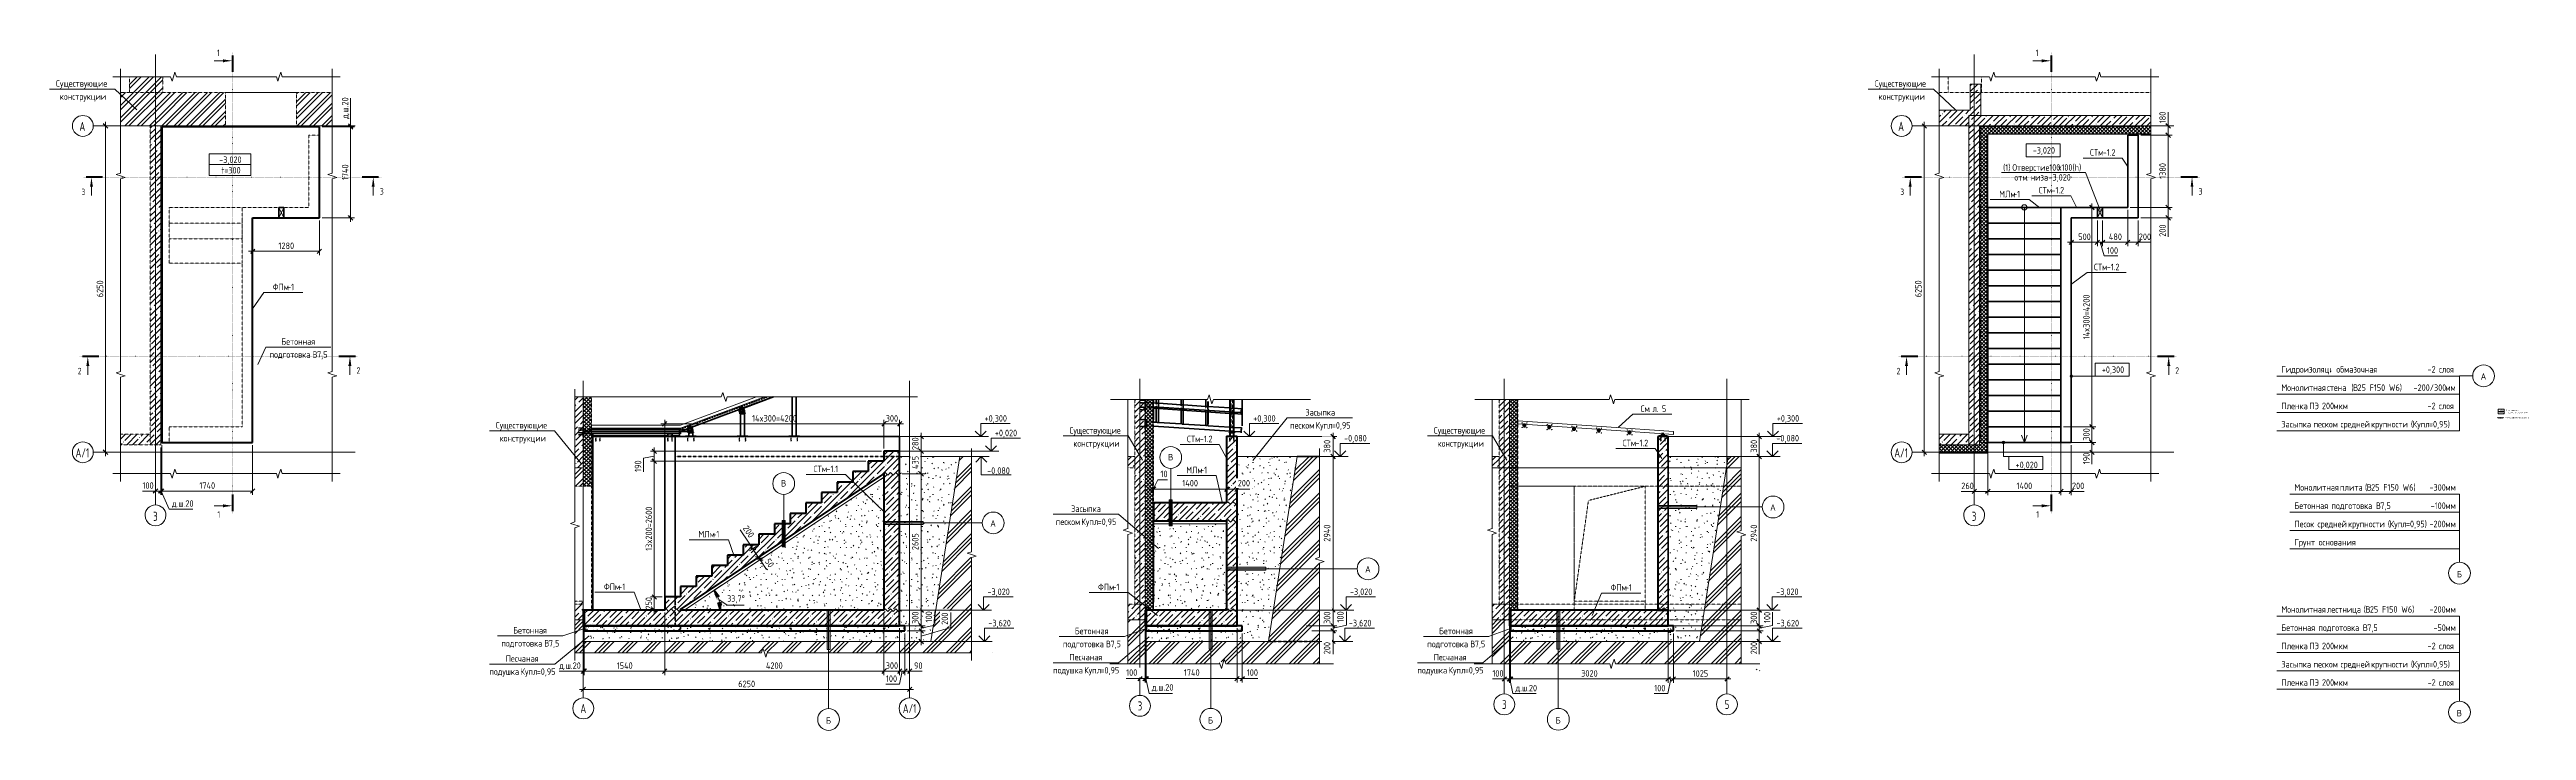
# Model space of a CAD drawing. Header units: millimetres. Extents: x 17301 to 64744, y -5326 to 7712.
import ezdxf

# ---------------------------------------------------------------- set-up
doc = ezdxf.new("R2010")
doc.units = ezdxf.units.MM
for name, pattern in [('01 Штриховая _4 мм_', [6, 3.5, -2.5]), ('02 Штрихпунктирная _20 мм_', [25, 20, -2.5, 0, -2.5]), ('04 Пунктир 10мм', [10, 0, -10])]:
    doc.linetypes.add(name, pattern=pattern)
for name, color, linetype, lineweight in [('AA_Dim', 7, 'Continuous', 9), ('AA_Dim-50', 7, 'Continuous', 9), ('AA_Oformlenie', 7, 'Continuous', 9), ('AA_Razrez', 7, 'Continuous', 9), ('AA_Vinoska', 7, 'Continuous', 9), ('AA_Visotnaya otmetka', 7, 'Continuous', 9), ('AF_Balki', 7, 'Continuous', 20), ('AF_Element', 7, 'Continuous', 20), ('AF_Element_Опалубка', 253, 'Continuous', 20), ('AF_Okno', 7, 'Continuous', 20), ('AF_Perekritie', 7, 'Continuous', 60), ('AF_Perekritie_Грунт', 253, 'Continuous', 20), ('AF_Perekritie_Опалубка', 253, 'Continuous', 20), ('AF_Perekritie_Опалубка_Существующая', 253, 'Continuous', 20), ('AF_Pokritie', 7, 'Continuous', 9), ('AF_Stena', 7, 'Continuous', 60), ('AF_Stena_Опалубка', 253, 'Continuous', 20), ('AF_Stena_Опалубка_Существующая', 253, 'Continuous', 20), ('KR_Colonna_KG', 7, 'Continuous', 20), ('KR_Detal', 7, 'Continuous', 20), ('KR_Fundament', 7, 'Continuous', 20), ('Генплан', 7, 'Continuous', 9), ('Оси', 7, 'Continuous', 9)]:
    doc.layers.add(name, color=color, linetype=linetype, lineweight=lineweight)
doc.styles.add('GOST Common', font='GOST_Common.ttf', dxfattribs={"width": 0.85, "height": 125})
doc.styles.add('GOST Common_1', font='GOST_Common.ttf', dxfattribs={"height": 125})
doc.styles.add('GOST Common_2', font='GOST_Common.ttf', dxfattribs={"width": 0.9, "height": 25})
doc.styles.add('ISOCPEUR', font='isocpeur.TTF', dxfattribs={"width": 0.7, "height": 175})
doc.styles.add('ISOCPEUR_1', font='isocpeur.TTF', dxfattribs={"width": 0.85, "height": 125})
doc.styles.add('ISOCPEUR_2', font='isocpeur.TTF', dxfattribs={"width": 0.9, "height": 125})
doc.styles.add('ISOCPEUR_3', font='isocpeur.TTF', dxfattribs={"width": 0.7, "height": 125})
doc.styles.add('ISOCPEUR_4', font='isocpeur.TTF', dxfattribs={"width": 0.75, "height": 125})
doc.styles.add('ISOCPEUR_5', font='isocpeur.TTF', dxfattribs={"width": 0.85, "height": 25})
doc.dimstyles.new('00_Точн_3_знака__прозр_', dxfattribs={"dimscale": 304.8, "dimtxt": 125.344371, "dimasz": 0.278871, "dimexe": 0.246063, "dimexo": 0.164042, "dimgap": 0.016404, "dimtad": 1, "dimdec": 3, "dimrnd": 0.001, "dimdsep": 46, "dimtxsty": 'ISOCPEUR_2', "dimblk1": 'OBLIQUE', "dimblk2": 'OBLIQUE', "dimsah": 1, "dimcen": 0.09, "dimdle": 0.246063, "dimazin": 0, "dimtfac": 1, "dimtdec": 4, "dimtix": 1, "dimtmove": 0, "dimatfit": 3, "dimfxl": 1, "dimtvp": 1, "dimtolj": 1, "dimtzin": 0, "dimlwd": 18, "dimlwe": 18, "dimarcsym": 2})
doc.dimstyles.new('00_Точн_3_знака__прозр__1', dxfattribs={"dimscale": 304.8, "dimtxt": 125.344371, "dimasz": 0.278871, "dimexe": 0.246063, "dimexo": 0.164042, "dimgap": 0.016404, "dimtad": 1, "dimdec": 3, "dimrnd": 0.001, "dimdsep": 46, "dimtxsty": 'ISOCPEUR_2', "dimblk1": 'OBLIQUE', "dimblk2": 'OBLIQUE', "dimsah": 1, "dimcen": 0.09, "dimdle": 0.246063, "dimazin": 0, "dimtfac": 1, "dimtdec": 4, "dimtix": 1, "dimtmove": 1, "dimatfit": 3, "dimfxl": 1, "dimtvp": 1, "dimtolj": 1, "dimtzin": 0, "dimlwd": 18, "dimlwe": 18, "dimarcsym": 2})
doc.dimstyles.new('01_Точн_3_знака__непрозр_', dxfattribs={"dimscale": 304.8, "dimtxt": 125.344371, "dimasz": 0.278871, "dimexe": 0.246063, "dimexo": 0.164042, "dimgap": 0.049213, "dimtad": 1, "dimdec": 3, "dimrnd": 0.001, "dimdsep": 46, "dimtxsty": 'ISOCPEUR_2', "dimblk1": 'OBLIQUE', "dimblk2": 'OBLIQUE', "dimsah": 1, "dimcen": 0.09, "dimdle": 0.246063, "dimazin": 0, "dimtfac": 1, "dimtdec": 4, "dimtix": 1, "dimtmove": 1, "dimatfit": 3, "dimfxl": 1, "dimtvp": 1, "dimtfill": 1, "dimtolj": 1, "dimtzin": 0, "dimlwd": 18, "dimlwe": 18, "dimarcsym": 2})
doc.dimstyles.new('01_Точн_3_знака__непрозр__1', dxfattribs={"dimscale": 304.8, "dimtxt": 125.344371, "dimasz": 0.278871, "dimexe": 0.246063, "dimexo": 0.164042, "dimgap": 0.049213, "dimtad": 1, "dimdec": 3, "dimrnd": 0.001, "dimdsep": 46, "dimtxsty": 'ISOCPEUR_2', "dimblk1": 'OBLIQUE', "dimblk2": 'OBLIQUE', "dimsah": 1, "dimcen": 0.09, "dimdle": 0.246063, "dimazin": 0, "dimtfac": 1, "dimtdec": 4, "dimtix": 1, "dimtmove": 0, "dimatfit": 3, "dimfxl": 1, "dimtvp": 1, "dimtfill": 1, "dimtolj": 1, "dimtzin": 0, "dimlwd": 18, "dimlwe": 18, "dimarcsym": 2})
doc.dimstyles.new('05_Округл_5мм__непрозр_', dxfattribs={"dimscale": 304.8, "dimtxt": 125.344371, "dimasz": 0.278871, "dimexe": 0.246063, "dimexo": 0.164042, "dimgap": 0.049213, "dimtad": 1, "dimdec": 0, "dimrnd": 5, "dimdsep": 46, "dimtxsty": 'ISOCPEUR_2', "dimblk1": 'OBLIQUE', "dimblk2": 'OBLIQUE', "dimsah": 1, "dimcen": 0.09, "dimdle": 0.246063, "dimazin": 0, "dimtfac": 1, "dimtdec": 4, "dimtix": 1, "dimtmove": 0, "dimatfit": 3, "dimfxl": 1, "dimtvp": 1, "dimtfill": 1, "dimtolj": 1, "dimtzin": 0, "dimlwd": 18, "dimlwe": 18, "dimarcsym": 2})
doc.dimstyles.new('05_Округл_5мм__непрозр__1', dxfattribs={"dimscale": 304.8, "dimtxt": 125.344371, "dimasz": 0.278871, "dimexe": 0.246063, "dimexo": 0.164042, "dimgap": 0.049213, "dimtad": 1, "dimdec": 0, "dimrnd": 5, "dimdsep": 46, "dimtxsty": 'ISOCPEUR_2', "dimblk1": 'OBLIQUE', "dimblk2": 'OBLIQUE', "dimsah": 1, "dimcen": 0.09, "dimdle": 0.246063, "dimazin": 0, "dimtfac": 1, "dimtdec": 4, "dimtix": 1, "dimtmove": 1, "dimatfit": 3, "dimfxl": 1, "dimtvp": 1, "dimtfill": 1, "dimtolj": 1, "dimtzin": 0, "dimlwd": 18, "dimlwe": 18, "dimarcsym": 2})
doc.dimstyles.new('Стрелка___полка', dxfattribs={"dimscale": 304.8, "dimtxt": 125.344371, "dimasz": 0.492126, "dimexe": 0.393701, "dimexo": 0.246063, "dimgap": 0.082021, "dimtad": 3, "dimtih": 1, "dimtoh": 1, "dimdec": 0, "dimzin": 0, "dimdsep": 46, "dimtxsty": 'ISOCPEUR_1', "dimblk1": 'OPEN30', "dimblk2": 'OPEN30', "dimsah": 1, "dimcen": 0.09, "dimadec": 1, "dimazin": 2, "dimtfac": 1, "dimtdec": 4, "dimtix": 1, "dimtmove": 1, "dimatfit": 3, "dimfxl": 1, "dimtvp": 1, "dimtfill": 1, "dimtolj": 1, "dimtzin": 0, "dimarcsym": 2})
pattern_1 = [(45, (0, 0), (-112.2532, 112.2532), []), (45, (112.25, 0), (-112.2532, 112.2532), [198.437, -39.687, 1.676, -38.011])]
pattern_2 = [(45, (0, 0), (-117.8655, 117.8655), []), (45, (78.58, 0), (-117.8655, 117.8655), [])]
pattern_3 = [(45, (30555.95, -300), (-112.253, 112.253), []), (45, (30668.2, -300), (-112.253, 112.253), [198.437, -39.687, 1.676, -38.011])]
pattern_4 = [(45, (30555.955, -300), (-35.35534, 35.35534), []), (135, (30555.955, -300), (-35.35534, -35.35534), [])]
pattern_5 = [(45, (39936.45, -300), (-112.253, 112.253), []), (45, (40048.7, -300), (-112.253, 112.253), [198.438, -39.688, 1.676, -38.011])]
pattern_6 = [(45, (21079.73, -300), (-224.506, 224.506), []), (45, (21159.1, -300), (0, 449.013), []), (45, (21000.36, -300), (0, 449.013), [])]
pattern_7 = [(45, (39936.447, -300), (-35.35534, 35.35534), []), (135, (39936.447, -300), (-35.35534, -35.35534), [])]
pattern_8 = [(45, (46914.17, -300), (-112.253, 112.253), []), (45, (47026.42, -300), (-112.253, 112.253), [198.438, -39.688, 1.676, -38.011])]
pattern_9 = [(45, (46914.165, -300), (-35.35534, 35.35534), []), (135, (46914.165, -300), (-35.35534, -35.35534), [])]
pattern_10 = [(45, (34836.26, 0), (-112.2532, 112.2532), []), (45, (34948.52, 0), (-112.2532, 112.2532), [198.437, -39.687, 1.676, -38.011])]
pattern_11 = [(45, (34836.263, 0), (-35.35534, 35.35534), []), (135, (34836.263, 0), (-35.35534, -35.35534), [])]

msp = doc.modelspace()

# ---------------------------------------------------------------- texts
at = {"layer": 'AA_Razrez', "char_height": 125, "attachment_point": 1, "style": 'ISOCPEUR_3'}
for s, insert, width in [('\\fISOCPEUR|b0|i0|c204|p34|;\\W.7;1', (20508.2728, 7711.8763), 53.312219), ('\\fISOCPEUR|b0|i0|c204|p34|;\\W.7;1', (55344.536, 7711.8763), 53.312219), ('\\fISOCPEUR|b0|i0|c204|p34|;\\W.7;3', (17912.8751, 5049.4671), 75.759469), ('\\fISOCPEUR|b0|i0|c204|p34|;\\W.7;3', (23628.5862, 5059.0542), 75.759469), ('\\fISOCPEUR|b0|i0|c204|p34|;\\W.7;3', (52749.1383, 5049.4671), 75.759469), ('\\fISOCPEUR|b0|i0|c204|p34|;\\W.7;3', (58464.8494, 5059.0542), 75.759469), ('\\fISOCPEUR|b0|i0|c204|p34|;\\W.7;2', (17842.3683, 1618.1997), 75.759469), ('\\fISOCPEUR|b0|i0|c204|p34|;\\W.7;2', (23182.1966, 1627.7868), 75.759469), ('\\fISOCPEUR|b0|i0|c204|p34|;\\W.7;2', (52678.6315, 1618.1997), 75.759469), ('\\fISOCPEUR|b0|i0|c204|p34|;\\W.7;2', (58018.4598, 1627.7868), 75.759469), ('\\fISOCPEUR|b0|i0|c204|p34|;\\W.7;1', (20517.8598, -1127.4525), 53.312219), ('\\fISOCPEUR|b0|i0|c204|p34|;\\W.7;1', (55354.1231, -1127.4525), 53.312219)]:
    msp.add_mtext(s, dxfattribs=dict(at, insert=insert, width=width))
at = {"layer": 'AA_Vinoska', "attachment_point": 1}
for s, insert, char_height, width, style in [('Существующие', (17424.9385, 7124.9821), 125, 1209.546016, 'GOST Common'), ('Существующие', (52261.2018, 7124.9821), 125, 1209.546016, 'GOST Common'), ('конструкции', (17498.0385, 6874.9821), 125, 1032.373078, 'GOST Common'), ('конструкции', (52334.3018, 6874.9821), 125, 1032.373078, 'GOST Common'), ('СТм', (56384.4131, 5804.1995), 125, 296.423953, 'GOST Common'), ('-1.2', (56628.9873, 5804.1995), 125, 286.202437, 'GOST Common'), ('-3,020', (20552.1687, 5665.0813), 125, 504.261437, 'ISOCPEUR_1'), ('t=300', (20591.8062, 5463.2376), 125, 446.339516, 'ISOCPEUR_1'), ('(1) ', (54718.8288, 5516.0413), 125, 216.455625, 'ISOCPEUR_4'), ('Отверстие', (54897.4225, 5516.0413), 125, 769.62, 'ISOCPEUR_4'), ('отм', (54937.0788, 5327.6733), 125, 273.575859, 'ISOCPEUR_4'), ('. ', (55162.8014, 5327.6733), 125, 102.215156, 'ISOCPEUR_4'), ('низа', (55247.1374, 5327.6733), 125, 327.689766, 'ISOCPEUR_4'), (' -3,020', (55517.5085, 5327.6733), 125, 514.082109, 'ISOCPEUR_4'), (' 100', (55532.4225, 5516.0413), 125, 288.6075, 'ISOCPEUR_4'), ('\\fISOCPEUR|b0|i0|c204|p34|;\\W.75;х', (55770.5475, 5516.0413), 125, 81.170859, 'ISOCPEUR_4'), ('100(h)', (55837.5202, 5516.0413), 125, 390.822656, 'ISOCPEUR_4'), ('МЛм', (54644.7676, 5007.1003), 125, 323.681328, 'GOST Common'), ('-1', (54911.8314, 5007.1003), 125, 156.729906, 'GOST Common'), ('СТм', (55401.8187, 5080.9686), 125, 296.423953, 'GOST Common'), ('-1.2', (55646.3929, 5080.9686), 125, 286.202437, 'GOST Common'), ('СТм', (56460.1879, 3610.7867), 125, 296.423953, 'GOST Common'), ('-1.2', (56704.7622, 3610.7867), 125, 286.202437, 'GOST Common'), ('ФПм', (21575.1929, 3228.4307), 125, 333.902844, 'GOST Common'), ('-1', (21850.6903, 3228.4307), 125, 156.729906, 'GOST Common'), ('Бетонная', (21742.3858, 2184.0078), 125, 780.242359, 'GOST Common'), ('\\fGOST Common|b0|i0|c204|p34|;\\W.85; ', (22301.9337, 1934.0078), 125, 44.293234, 'GOST Common'), ('\\fGOST Common|b0|i0|c204|p34|;\\W.85;В', (22338.4793, 1934.0078), 125, 105.622328, 'GOST Common'), ('7,5', (22425.6264, 1934.0078), 125, 228.280516, 'GOST Common'), ('подготовка', (21514.7983, 1934.0078), 125, 954.008125, 'GOST Common'), ('\\fGOST Common|b0|i0|c204|p34|;А', (63866.5185, 1515.2789), 125, 136.286875, 'GOST Common_1'), ('Существующие', (25849.2798, 581.6427), 125, 1209.546016, 'GOST Common'), ('Существующие', (36837.241, 482.3846), 125, 1209.546016, 'GOST Common'), ('песком', (41061.3257, 578.6067), 125, 548.554672, 'GOST Common'), ('Засыпка', (41356.4882, 828.6067), 125, 667.805687, 'GOST Common'), ('\\fGOST Common|b0|i0|c204|p34|;\\W.85; ', (41513.9286, 578.6067), 125, 44.293234, 'GOST Common'), ('Купл', (41550.4741, 578.6067), 125, 378.196078, 'GOST Common'), ('=0,95', (41862.5171, 578.6067), 125, 412.267797, 'GOST Common'), ('Существующие', (43814.9596, 482.3846), 125, 1209.546016, 'GOST Common'), ('См', (47776.2565, 896.6916), 125, 194.208797, 'GOST Common'), ('. ', (47936.4948, 896.6916), 125, 81.772125, 'GOST Common'), ('\\fGOST Common|b0|i0|c204|p34|;\\W.85;л', (48003.9635, 896.6916), 125, 91.993641, 'GOST Common'), ('. 5', (48079.8659, 896.6916), 125, 173.765766, 'GOST Common'), ('-3,020', (64216.4712, 818.3053), 25, 106.784775, 'GOST Common_2'), ('t=300', (64221.5562, 774.4997), 25, 94.518956, 'GOST Common_2'), (' - ', (64320.4657, 674.7195), 25, 49.744709, 'ISOCPEUR_5'), (' - ', (64321.3286, 818.1867), 25, 38.240494, 'GOST Common_2'), ('Отметка', (64352.8802, 818.1867), 25, 152.961975, 'GOST Common_2'), ('толщина', (64357.2575, 774.4367), 25, 151.518937, 'GOST Common_2'), ('Рабочий', (64361.5092, 674.7195), 25, 132.879703, 'ISOCPEUR_5'), ('\\fISOCPEUR|b0|i0|c204|p34|;\\W.85; ', (64471.1459, 674.7195), 25, 15.672991, 'ISOCPEUR_5'), ('\\fGOST Common|b0|i0|c204|p34|;\\W.9; ', (64479.0865, 818.1867), 25, 9.379744, 'GOST Common_2'), ('\\fGOST Common|b0|i0|c204|p34|;\\W.9; ', (64482.2731, 774.4367), 25, 9.379744, 'GOST Common_2'), ('шов', (64484.0774, 674.7195), 25, 59.966225, 'ISOCPEUR_5'), ('верха', (64486.8255, 818.1867), 25, 99.569587, 'GOST Common_2'), ('плиты', (64490.0122, 774.4367), 25, 104.620219, 'GOST Common_2'), ('\\fISOCPEUR|b0|i0|c204|p34|;\\W.85; ', (64533.5545, 674.7195), 25, 15.672991, 'ISOCPEUR_5'), ('бетонирования', (64546.486, 674.7195), 25, 245.997809, 'ISOCPEUR_5'), ('\\fGOST Common|b0|i0|c204|p34|;\\W.9; ', (64568.9786, 818.1867), 25, 9.379744, 'GOST Common_2'), ('\\fGOST Common|b0|i0|c204|p34|;\\W.9; ', (64576.3325, 774.4367), 25, 9.379744, 'GOST Common_2'), ('\\fGOST Common|b0|i0|c204|p34|;\\W.9;и', (64576.7177, 818.1867), 25, 19.481006, 'GOST Common_2'), ('перекрытия', (64584.0715, 774.4367), 25, 202.02525, 'GOST Common_2'), ('конструкции', (25922.3798, 331.6427), 125, 1032.373078, 'GOST Common'), ('конструкции', (36910.341, 232.3846), 125, 1032.373078, 'GOST Common'), ('СТм', (39087.7738, 318.5316), 125, 296.423953, 'GOST Common'), ('-1.2', (39332.348, 318.5316), 125, 286.202437, 'GOST Common'), ('конструкции', (43888.0596, 232.3846), 125, 1032.373078, 'GOST Common'), ('СТм', (47434.7041, 240.2752), 125, 296.423953, 'GOST Common'), ('-1.2', (47679.2783, 240.2752), 125, 286.202437, 'GOST Common'), ('СТм', (31938.602, -254.89), 125, 296.423953, 'GOST Common'), ('-1.1', (32183.1762, -254.89), 125, 258.945062, 'GOST Common'), ('\\fGOST Common|b0|i0|c204|p34|;В', (31311.6688, -530.095), 125, 124.261562, 'GOST Common_1'), ('\\fGOST Common|b0|i0|c204|p34|;А', (35319.7322, -1299.4735), 125, 136.286875, 'GOST Common_1'), ('песком', (36575.2238, -1267.6154), 125, 548.554672, 'GOST Common'), ('Засыпка', (36870.3863, -1017.6154), 125, 667.805687, 'GOST Common'), ('\\fGOST Common|b0|i0|c204|p34|;\\W.85; ', (37027.8267, -1267.6154), 125, 44.293234, 'GOST Common'), ('Купл', (37064.3723, -1267.6154), 125, 378.196078, 'GOST Common'), ('=0,95', (37376.4152, -1267.6154), 125, 412.267797, 'GOST Common'), ('\\fGOST Common|b0|i0|c204|p34|;А', (50257.3089, -994.6538), 125, 136.286875, 'GOST Common_1'), ('МЛм', (29729.4766, -1505.3534), 125, 323.681328, 'GOST Common'), ('-1', (29996.5404, -1505.3534), 125, 156.729906, 'GOST Common'), ('\\fGOST Common|b0|i0|c204|p34|;А', (42499.5903, -2177.0486), 125, 136.286875, 'GOST Common_1'), ('\\fGOST Common|b0|i0|c204|p34|;Б', (63409.4849, -2270.4438), 125, 120.253125, 'GOST Common_1'), ('ФПм', (27918.8829, -2511.5406), 125, 333.902844, 'GOST Common'), ('-1', (28194.3803, -2511.5406), 125, 156.729906, 'GOST Common'), ('ФПм', (37383.891, -2517.6154), 125, 333.902844, 'GOST Common'), ('-1', (37659.3884, -2517.6154), 125, 156.729906, 'GOST Common'), ('ФПм', (47200.2003, -2525.1423), 125, 333.902844, 'GOST Common'), ('-1', (47475.6977, -2525.1423), 125, 156.729906, 'GOST Common'), ('подготовка', (25954.5485, -3594.6106), 125, 954.008125, 'GOST Common'), ('Бетонная', (26182.136, -3344.6106), 125, 780.242359, 'GOST Common'), ('\\fGOST Common|b0|i0|c204|p34|;\\W.85; ', (26741.6839, -3594.6106), 125, 44.293234, 'GOST Common'), ('\\fGOST Common|b0|i0|c204|p34|;\\W.85;В', (26778.2295, -3594.6106), 125, 105.622328, 'GOST Common'), ('7,5', (26865.3766, -3594.6106), 125, 228.280516, 'GOST Common'), ('подготовка', (36711.5421, -3608.1998), 125, 954.008125, 'GOST Common'), ('Бетонная', (36939.1296, -3358.1998), 125, 780.242359, 'GOST Common'), ('\\fGOST Common|b0|i0|c204|p34|;\\W.85; ', (37498.6775, -3608.1998), 125, 44.293234, 'GOST Common'), ('\\fGOST Common|b0|i0|c204|p34|;\\W.85;В', (37535.2231, -3608.1998), 125, 105.622328, 'GOST Common'), ('подготовка', (43689.2607, -3608.1998), 125, 954.008125, 'GOST Common'), ('Бетонная', (43916.8482, -3358.1998), 125, 780.242359, 'GOST Common'), ('\\fGOST Common|b0|i0|c204|p34|;\\W.85; ', (44476.3962, -3608.1998), 125, 44.293234, 'GOST Common'), ('\\fGOST Common|b0|i0|c204|p34|;\\W.85;В', (44512.9417, -3608.1998), 125, 105.622328, 'GOST Common'), ('7,5', (44600.0889, -3608.1998), 125, 228.280516, 'GOST Common'), ('подушка', (25725.5532, -4136.4185), 125, 678.027203, 'GOST Common'), ('Песчаная', (26038.9907, -3886.4185), 125, 752.984984, 'GOST Common'), ('\\fGOST Common|b0|i0|c204|p34|;\\W.85; ', (26284.9816, -4136.4185), 125, 44.293234, 'GOST Common'), ('Купл', (26321.5272, -4136.4185), 125, 378.196078, 'GOST Common'), ('=0,95', (26633.5701, -4136.4185), 125, 412.267797, 'GOST Common'), ('подушка', (36523.1097, -4109.9455), 125, 678.027203, 'GOST Common'), ('Песчаная', (36836.5472, -3859.9455), 125, 752.984984, 'GOST Common'), ('\\fGOST Common|b0|i0|c204|p34|;\\W.85; ', (37082.5381, -4109.9455), 125, 44.293234, 'GOST Common'), ('Купл', (37119.0837, -4109.9455), 125, 378.196078, 'GOST Common'), ('подушка', (43500.8283, -4109.9455), 125, 678.027203, 'GOST Common'), ('Песчаная', (43814.2658, -3859.9455), 125, 752.984984, 'GOST Common'), ('\\fGOST Common|b0|i0|c204|p34|;\\W.85; ', (44060.2567, -4109.9455), 125, 44.293234, 'GOST Common'), ('Купл', (44096.8023, -4109.9455), 125, 378.196078, 'GOST Common'), ('=0,95', (44408.8453, -4109.9455), 125, 412.267797, 'GOST Common'), ('\\fGOST Common|b0|i0|c204|p34|;Б', (32171.049, -5073.6003), 125, 120.253125, 'GOST Common_1'), ('\\fGOST Common|b0|i0|c204|p34|;Б', (39490.6966, -5068.7806), 125, 120.253125, 'GOST Common_1'), ('\\fGOST Common|b0|i0|c204|p34|;Б', (46147.4908, -5068.7806), 125, 120.253125, 'GOST Common_1'), ('\\fGOST Common|b0|i0|c204|p34|;В', (63407.9374, -4932.0051), 125, 124.261562, 'GOST Common_1')]:
    msp.add_mtext(s, dxfattribs=dict(at, insert=insert, char_height=char_height, width=width, style=style))
at = {"layer": 'AA_Visotnaya otmetka', "char_height": 125, "width": 479.798668, "attachment_point": 1, "line_spacing_factor": 1.135194, "style": 'ISOCPEUR_1'}
for s, insert in [('-3,020', (55286.431, 5844.4752)), ('+0,300', (56611.1085, 1645.3336)), ('+0,300', (35211.9222, 712.8398)), ('+0,300', (40357.6796, 712.8398)), ('+0,300', (50385.7632, 712.8398)), ('+0,020', (35409.0123, 432.8398)), ('-0,080', (42096.9166, 332.8398)), ('-0,080', (50377.3094, 332.8398)), ('-0,080', (35261.6787, -288.659)), ('+0,020', (54959.2462, -179.0746)), ('-3,020', (35266.2182, -2607.1602)), ('-3,020', (50373.9978, -2607.1602)), ('-3,620', (35283.2892, -3207.1602)), ('-3,620', (42188.8419, -3207.1602)), ('-3,620', (50379.8805, -3207.1602))]:
    msp.add_mtext(s, dxfattribs=dict(at, insert=insert))
at = {"layer": 'Оси', "char_height": 175, "attachment_point": 1, "style": 'ISOCPEUR'}
for s, insert, width in [('\\fISOCPEUR|b0|i0|c204|p34|;\\W.7;А', (17874.1739, 6328.5763), 134.6835), ('\\fISOCPEUR|b0|i0|c204|p34|;\\W.7;А', (52710.4371, 6328.5763), 134.6835), ('\\fISOCPEUR|b0|i0|c204|p34|;\\W.7;А', (17799.9739, 78.5763), 134.6835), ('/1', (17911.0989, 78.5763), 179.578), ('\\fISOCPEUR|b0|i0|c204|p34|;\\W.7;А', (52636.2371, 78.5763), 134.6835), ('/1', (52747.3621, 78.5763), 179.578), ('\\fISOCPEUR|b0|i0|c204|p34|;\\W.7;3', (19284.8019, -1138.0165), 103.818531), ('\\fISOCPEUR|b0|i0|c204|p34|;\\W.7;3', (54121.0652, -1138.0165), 103.818531), ('\\fISOCPEUR|b0|i0|c204|p34|;\\W.7;3', (45121.5557, -4740.287), 103.818531), ('\\fISOCPEUR|b0|i0|c204|p34|;\\W.7;5', (49386.5557, -4740.287), 103.818531), ('\\fISOCPEUR|b0|i0|c204|p34|;\\W.7;А', (27468.7775, -4816.7494), 134.6835), ('\\fISOCPEUR|b0|i0|c204|p34|;\\W.7;А', (33644.5775, -4816.7494), 134.6835), ('/1', (33755.7025, -4816.7494), 179.578), ('\\fISOCPEUR|b0|i0|c204|p34|;\\W.7;3', (38143.8371, -4768.7224), 103.818531)]:
    msp.add_mtext(s, dxfattribs=dict(at, insert=insert, width=width))

# ---------------------------------------------------------------- blocks, each defined once
blk = doc.blocks.new('Лестница - Лестница-3665978-КР_ФПм1_-3_300_-1этаж')
at = {"layer": 'AF_Perekritie', "linetype": '01 Штриховая _4 мм_', "lineweight": 20}
for p, q in [((19590, 4390), (19590, 4690)), ((19590, 4690), (20990, 4690)), ((19590, 4390), (19590, 3624)), ((19590, 4390), (20990, 4390)), ((20990, 4690), (20990, 4390)), ((20990, 3624), (20990, 4390)), ((19590, 4090), (19590, 3624)), ((20990, 4090), (19590, 4090)), ((19590, 3624), (20990, 3624))]:
    blk.add_line(p, q, dxfattribs=at)
blk = doc.blocks.new('231_Проем прямоугольный _Окно_Стена_ - 231_Проем прямоугольный _Окно_Стена_-3713129-КР_ФПм1_-3_300_-1этаж')
at = {"layer": 'AF_Okno'}
for p, q in [((-555, 320), (805, 320)), ((-555, -320), (805, -320))]:
    blk.add_line(p, q, dxfattribs=at)
blk = doc.blocks.new('231_Отверстие прямоугольное _Окно_Стена_ - Тип 1-3766578-КР_ФПм1_-3_300_-1этаж')
at = {"layer": 'AA_Oformlenie', "lineweight": 35}
for p, q in [((75, -100), (75, 100)), ((75, 100), (175, 100)), ((175, 100), (175, -100)), ((175, -100), (75, -100))]:
    blk.add_line(p, q, dxfattribs=at)
at = {"layer": 'AA_Oformlenie'}
for p, q in [((75, 100), (75, -100)), ((175, 100), (75, 100)), ((175, 100), (75, -100)), ((75, 100), (175, -100)), ((175, 100), (175, -100)), ((75, -100), (175, -100))]:
    blk.add_line(p, q, dxfattribs=at)
blk = doc.blocks.new('011_Прямоугольник обрыва _ЭлУзла_ - 011_Прямоугольник обрыва _ЭлУзла_-3707362-КР_ФПм1_-3_300_-1этаж')
at = {"layer": 'AA_Oformlenie'}
for p, q in [((0, -1843), (0, 0)), ((0, 0), (958, 0)), ((1070, 0), (2985, 0)), ((3097, 0), (4054, 0)), ((4054, 0), (4054, -1843)), ((0, -5641), (0, -1954)), ((4054, -1954), (4054, -5641)), ((0, -7597), (0, -5752)), ((4054, -5752), (4054, -7597)), ((958, -7597), (0, -7597)), ((2985, -7597), (1070, -7597)), ((4054, -7597), (3097, -7597))]:
    blk.add_line(p, q, dxfattribs=at)
blk = doc.blocks.new('Грунт - Грунт-3679763-КР_РЗ_Опл_1')
at = {"layer": 'Генплан'}
h = blk.add_hatch(dxfattribs=at)
h.set_pattern_fill('FP_4', color=256, style=0, pattern_type=2)
h.set_pattern_definition([(45, (-3218.36, -300), (-224.506, 224.506), []), (45, (-3139, -300), (0, 449.013), []), (45, (-3297.74, -300), (0, 449.013), [])])
h.paths.add_polyline_path([(-6410, -3837), (-2837, -3837), (-2809, -3751), (-2782, -3837), (-2782, -3798), (-2726, -3798), (-2726, -3837), (1189, -3837), (1189, -2015), (1150, -2015), (1150, -1959), (1189, -1959), (1102, -1931), (1189, -1904), (1189, -80), (960, -80), (410, -3620), (-6250, -3620), (-6250, -3210), (-6410, -3210), (-6410, -3824)])
for p, q in [((-190, -80), (960, -80)), ((960, -80), (410, -3620)), ((1189, -80), (960, -80)), ((-6250, -3210), (-6410, -3210)), ((-6250, -3620), (-6250, -3210)), ((410, -3620), (-6250, -3620))]:
    blk.add_line(p, q, dxfattribs=at)
blk = doc.blocks.new('231_Проем прямоугольный _Окно_Стена_ - 231_Проем прямоугольный _Окно_Стена_-3713129-КР_РЗ_Опл_1')
at = {"layer": 'AF_Okno', "linetype": '01 Штриховая _4 мм_'}
for p, q in [((-6250, -922), (-6250, -650)), ((-6250, -1879), (-6250, -922))]:
    blk.add_line(p, q, dxfattribs=at)
blk = doc.blocks.new('Засыпка - Засыпка-3702812-КР_РЗ_Опл_1')
at = {"layer": 'AF_Element', "lineweight": 9}
h = blk.add_hatch(dxfattribs=at)
h.set_pattern_fill('FP_8', color=256, style=0, pattern_type=2)
h.set_pattern_definition([(0, (-3218.36, -300), (406.4, 101.6), [16.764, -288.036, 16.764, -288.036, -1625.6]), (0, (-3218.36, -300), (406.4, 101.6), [-609.6, 16.764, -592.836, 16.764, -288.036, -711.2]), (0, (-3218.36, -300), (406.4, 101.6), [-1524, 16.764, -186.436, 16.764, -491.236]), (120, (-3065.96, -249.2), (-291.1882, 301.1527), [16.764, -288.036, 16.764, -288.036, -1625.6]), (120, (-3065.96, -249.2), (-291.1882, 301.1527), [-609.6, 16.764, -592.836, 16.764, -288.036, -711.2]), (120, (-3065.96, -249.2), (-291.1882, 301.1527), [-1524, 16.764, -186.436, 16.764, -491.236]), (240, (-3015.16, -46), (-115.2118, -402.7527), [16.764, -288.036, 16.764, -288.036, -1625.6]), (240, (-3015.16, -46), (-115.2118, -402.7527), [-609.6, 16.764, -592.836, 16.764, -288.036, -711.2]), (240, (-3015.16, -46), (-115.2118, -402.7527), [-1524, 16.764, -186.436, 16.764, -491.236])])
h.paths.add_polyline_path([(-2527, -3020), (-490, -3020), (-490, -474), (-4314, -3020)])
at = {"layer": 'AF_Element'}
for p, q in [((-490, -474), (-4314, -3020)), ((-490, -3020), (-490, -474)), ((-4314, -3020), (-490, -3020))]:
    blk.add_line(p, q, dxfattribs=at)
blk = doc.blocks.new('354_Прокат Лист _НесКаркас_РабПлоск_ - 354_Прокат Лист _НесКаркас_РабПлоск_-4002182-КР_РЗ_Опл_1')
at = {"layer": 'AF_Balki', "lineweight": 35}
for p, q in [((-2310, 300), (-2310, 310)), ((-2110, 310), (-2310, 310)), ((-2110, 300), (-2310, 300)), ((-2110, 310), (-2110, 300))]:
    blk.add_line(p, q, dxfattribs=at)
blk = doc.blocks.new('354_Прокат Лист _НесКаркас_РабПлоск_ - 354_Прокат Лист _НесКаркас_РабПлоск_-4000525-КР_РЗ_Опл_1')
at = {"layer": 'AF_Balki', "lineweight": 35}
for p, q in [((-6045, 300), (-6045, 315)), ((-5895, 315), (-6045, 315)), ((-5895, 300), (-6045, 300)), ((-5895, 315), (-5895, 300))]:
    blk.add_line(p, q, dxfattribs=at)
blk = doc.blocks.new('354_Прокат Лист _НесКаркас_РабПлоск_ - 354_Прокат Лист _НесКаркас_РабПлоск_-V1-КР_РЗ_Опл_1')
at = {"layer": 'AF_Balki', "lineweight": 35}
for p, q in [((-4665, 310), (-4665, 315)), ((-4636, 315), (-4665, 315)), ((-4636, 300), (-4665, 300)), ((-4556, 300), (-4624, 300)), ((-4515, 315), (-4544, 315)), ((-4515, 300), (-4544, 300)), ((-4515, 315), (-4515, 310))]:
    blk.add_line(p, q, dxfattribs=at)
blk = doc.blocks.new('231_Отверстие прямоугольное _Окно_Стена_ - Тип 1-3766578-КР_РЗ_Опл_1')
at = {"layer": 'AF_Okno', "lineweight": 9}
for p, q in [((-4690, -2953), (-4690, -2920)), ((-4690, -3020), (-4690, -2953))]:
    blk.add_line(p, q, dxfattribs=at)
blk = doc.blocks.new('354_Прокат Лист _НесКаркас_РабПлоск_ - 354_Прокат Лист _НесКаркас_РабПлоск_-4002391-КР_РЗ_Опл_1')
at = {"layer": 'AF_Balki', "lineweight": 35}
for p, q in [((-3250, 739), (-3250, 745)), ((-3150, 745), (-3250, 745)), ((-3150, 739), (-3250, 739)), ((-3150, 745), (-3150, 739))]:
    blk.add_line(p, q, dxfattribs=at)
blk = doc.blocks.new('354_Прокат Лист _НесКаркас_РабПлоск_ - 354_Прокат Лист _НесКаркас_РабПлоск_-4003038-КР_РЗ_Опл_1')
at = {"layer": 'AF_Balki', "lineweight": 35}
for p, q in [((-3263, 814), (-3270, 812)), ((-3245, 745), (-3270, 812)), ((-3270, 812), (-3270, 812)), ((-3270, 812), (-3245, 745)), ((-3240, 732), (-3243, 739)), ((-3243, 739), (-3240, 732)), ((-3154, 759), (-3191, 745)), ((-3190, 745), (-3154, 759)), ((-3160, 776), (-3154, 759)), ((-3154, 759), (-3154, 759))]:
    blk.add_line(p, q, dxfattribs=at)
blk = doc.blocks.new('354_Прокат Лист _НесКаркас_РабПлоск_ - 354_Прокат Лист _НесКаркас_РабПлоск_-V2-КР_РЗ_Опл_1')
at = {"layer": 'AF_Balki', "lineweight": 35}
for p, q in [((-4253, 445), (-4259, 443)), ((-4258, 440), (-4259, 443)), ((-4259, 443), (-4259, 443)), ((-4259, 443), (-4258, 440)), ((-4235, 378), (-4243, 397)), ((-4243, 397), (-4235, 378)), ((-4230, 364), (-4233, 372)), ((-4233, 372), (-4230, 364)), ((-4144, 390), (-4177, 378)), ((-4176, 378), (-4144, 390)), ((-4150, 407), (-4144, 390)), ((-4144, 390), (-4144, 390))]:
    blk.add_line(p, q, dxfattribs=at)
blk = doc.blocks.new('354_Прокат Лист _НесКаркас_РабПлоск_ - 354_Прокат Лист _НесКаркас_РабПлоск_-4003191-КР_РЗ_Опл_1')
at = {"layer": 'AF_Balki', "lineweight": 35}
for p, q in [((-4411, 442), (-4414, 440)), ((-4414, 440), (-4397, 393)), ((-4393, 395), (-4411, 442)), ((-4397, 393), (-4393, 395)), ((-4397, 393), (-4396, 391)), ((-4392, 392), (-4396, 391)), ((-4392, 392), (-4393, 395))]:
    blk.add_line(p, q, dxfattribs=at)
blk = doc.blocks.new('354_Прокат Лист _НесКаркас_РабПлоск_ - 354_Прокат Лист _НесКаркас_РабПлоск_-4002315-КР_РЗ_Опл_1')
at = {"layer": 'AF_Balki', "lineweight": 35}
blk.add_line((-6250, 495), (-6250, 345), dxfattribs=at)
blk = doc.blocks.new('354_Прокат Лист _НесКаркас_РабПлоск_ - 354_Прокат Лист _НесКаркас_РабПлоск_-V3-КР_РЗ_Опл_1')
at = {"layer": 'AF_Balki', "lineweight": 35}
for p, q in [((-4691, 310), (-4691, 300)), ((-4491, 310), (-4691, 310)), ((-4691, 300), (-4491, 300)), ((-4491, 300), (-4491, 310))]:
    blk.add_line(p, q, dxfattribs=at)
blk = doc.blocks.new('354_Прокат Лист _НесКаркас_РабПлоск_ - 354_Прокат Лист _НесКаркас_РабПлоск_-V4-КР_РЗ_Опл_1')
at = {"layer": 'AF_Balki', "lineweight": 35}
for p, q in [((-6250, 455), (-6250, 381)), ((-6250, 368), (-6250, 305))]:
    blk.add_line(p, q, dxfattribs=at)
blk = doc.blocks.new('354_Прокат Лист _НесКаркас_РабПлоск_ - 354_Прокат Лист _НесКаркас_РабПлоск_-V5-КР_РЗ_Опл_1')
at = {"layer": 'AF_Balki', "lineweight": 35}
for p, q in [((-4410, 313), (-4410, 358)), ((-4406, 313), (-4410, 313)), ((-4410, 313), (-4410, 312)), ((-4406, 313), (-4406, 358)), ((-4406, 312), (-4406, 313))]:
    blk.add_line(p, q, dxfattribs=at)
blk = doc.blocks.new('354_Прокат Лист _НесКаркас_РабПлоск_ - 354_Прокат Лист _НесКаркас_РабПлоск_-V6-КР_РЗ_Опл_1')
at = {"layer": 'AF_Balki', "lineweight": 35}
for p, q in [((-4410, 356), (-4410, 397)), ((-4406, 356), (-4410, 356)), ((-4410, 356), (-4410, 353)), ((-4410, 353), (-4406, 353)), ((-4406, 356), (-4406, 397)), ((-4406, 353), (-4406, 356))]:
    blk.add_line(p, q, dxfattribs=at)
blk = doc.blocks.new('Лестница - Лестница-3665978-КР_РЗ_Опл_1')
at = {"layer": 'AF_Perekritie', "lineweight": 9}
h = blk.add_hatch(dxfattribs=at)
h.set_pattern_fill('FP_3', color=256, style=0, pattern_type=2)
h.set_pattern_definition([(45, (-3218.36, -300), (-112.253, 112.253), []), (45, (-3106.11, -300), (-112.253, 112.253), [198.437, -39.687, 1.676, -38.011])])
h.paths.add_polyline_path([(-4390, -3010), (-490, -414), (-490, -394), (-190, -394), (-190, 20), (-490, 20), (-490, -170), (-790, -170), (-790, -370), (-1090, -370), (-1090, -570), (-1390, -570), (-1390, -770), (-1690, -770), (-1690, -970), (-1990, -970), (-1990, -1170), (-2290, -1170), (-2290, -1370), (-2590, -1370), (-2590, -1570), (-2890, -1570), (-2890, -1770), (-3190, -1770), (-3190, -1970), (-3490, -1970), (-3490, -2170), (-3790, -2170), (-3790, -2370), (-4090, -2370), (-4090, -2570), (-4390, -2570), (-4390, -2770), (-4690, -2770), (-4690, -3000), (-4390, -3000)])
at = {"layer": 'AF_Perekritie'}
for p, q in [((-190, 20), (-490, 20)), ((-490, 20), (-490, -170)), ((-190, -414), (-190, 20)), ((-4390, -3010), (-490, -414)), ((-790, -370), (-1090, -370)), ((-1090, -370), (-1090, -570)), ((-490, -170), (-790, -170)), ((-790, -170), (-790, -370)), ((-1390, -770), (-1690, -770)), ((-1690, -770), (-1690, -970)), ((-1090, -570), (-1390, -570)), ((-1390, -570), (-1390, -770)), ((-2290, -1370), (-2590, -1370)), ((-2590, -1370), (-2590, -1570)), ((-1990, -1170), (-2290, -1170)), ((-2290, -1170), (-2290, -1370)), ((-1690, -970), (-1990, -970)), ((-1990, -970), (-1990, -1170)), ((-2890, -1770), (-3190, -1770)), ((-3190, -1770), (-3190, -1970)), ((-2590, -1570), (-2890, -1570)), ((-2890, -1570), (-2890, -1770)), ((-3790, -2370), (-4090, -2370)), ((-4090, -2370), (-4090, -2570)), ((-3490, -2170), (-3790, -2170)), ((-3790, -2170), (-3790, -2370)), ((-3190, -1970), (-3490, -1970)), ((-3490, -1970), (-3490, -2170)), ((-4690, -2770), (-4690, -3020)), ((-4390, -2770), (-4690, -2770)), ((-4090, -2570), (-4390, -2570)), ((-4390, -2570), (-4390, -2770)), ((-4390, -3020), (-4390, -3010))]:
    blk.add_line(p, q, dxfattribs=at)
blk = doc.blocks.new('253_Профиль гнутый сварной квадратный _НесКаркас_Балка_ - Балка_40х4-3812224-КР_РЗ_Опл_1')
at = {"layer": 'AF_Balki', "linetype": '01 Штриховая _4 мм_', "lineweight": 35}
for p, q in [((-2730, 1060), (-4390, 444)), ((-4253, 452), (-4173, 482)), ((-4172, 479), (-4253, 449)), ((-3263, 819), (-3182, 849)), ((-3181, 847), (-3263, 817))]:
    blk.add_line(p, q, dxfattribs=at)
at = {"layer": 'AF_Balki', "lineweight": 35}
for p, q in [((-3182, 849), (-2615, 1060)), ((-2608, 1060), (-3181, 847)), ((-4172, 482), (-3263, 819)), ((-3263, 817), (-4172, 479)), ((-4390, 444), (-4409, 437)), ((-4395, 399), (-4409, 437)), ((-4395, 399), (-4253, 452)), ((-4394, 397), (-4395, 399)), ((-4253, 449), (-4394, 397))]:
    blk.add_line(p, q, dxfattribs=at)
blk = doc.blocks.new('253_Профиль гнутый сварной квадратный _НесКаркас_Балка_ - Балка_80х6-3820968-КР_РЗ_Опл_1')
at = {"layer": 'AF_Balki', "lineweight": 60}
for p, q in [((-3188, 866), (-3263, 838)), ((-3263, 838), (-3235, 763)), ((-3256, 834), (-3192, 858)), ((-3232, 770), (-3256, 834)), ((-3235, 763), (-3160, 790)), ((-3168, 794), (-3232, 770)), ((-3192, 858), (-3168, 794)), ((-3160, 790), (-3188, 866))]:
    blk.add_line(p, q, dxfattribs=at)
at = {"layer": 'AF_Balki', "lineweight": 35}
for p, q in [((-3263, 838), (-3263, 820)), ((-3263, 817), (-3263, 807)), ((-3235, 746), (-3235, 763)), ((-3192, 858), (-3192, 827)), ((-3160, 790), (-3160, 760))]:
    blk.add_line(p, q, dxfattribs=at)
at = {"layer": 'AF_Balki', "linetype": '01 Штриховая _4 мм_', "lineweight": 35}
for p, q in [((-3263, 820), (-3263, 817)), ((-3235, 732), (-3263, 807)), ((-3192, 827), (-3245, 807)), ((-3160, 760), (-3235, 732)), ((-3235, 732), (-3235, 746)), ((-3178, 790), (-3192, 827))]:
    blk.add_line(p, q, dxfattribs=at)
blk = doc.blocks.new('253_Профиль гнутый сварной квадратный _НесКаркас_Балка_ - Балка_40х4-3819504-КР_РЗ_Опл_1')
at = {"layer": 'AF_Balki', "linetype": '01 Штриховая _4 мм_', "lineweight": 35}
for p, q in [((-6240, 361), (-6240, 401)), ((-4410, 401), (-6240, 401)), ((-6240, 358), (-6240, 361)), ((-6240, 361), (-6090, 361)), ((-6090, 358), (-6240, 358)), ((-4410, 401), (-4410, 398))]:
    blk.add_line(p, q, dxfattribs=at)
at = {"layer": 'AF_Balki', "lineweight": 35}
for p, q in [((-6090, 361), (-4410, 361)), ((-4410, 358), (-6090, 358)), ((-4410, 397), (-4410, 361)), ((-4410, 361), (-4410, 358))]:
    blk.add_line(p, q, dxfattribs=at)
blk = doc.blocks.new('253_Профиль гнутый сварной квадратный _НесКаркас_Балка_ - Балка_40х4-3820777-КР_РЗ_Опл_1')
at = {"layer": 'AF_Balki', "lineweight": 35}
for p, q in [((-6070, 318), (-6070, 358)), ((-4641, 358), (-6070, 358)), ((-6070, 317), (-6070, 318)), ((-6070, 318), (-4631, 318)), ((-4551, 318), (-4410, 318)), ((-4410, 358), (-4541, 358)), ((-4410, 358), (-4410, 318)), ((-4410, 318), (-4410, 317))]:
    blk.add_line(p, q, dxfattribs=at)
at = {"layer": 'AF_Balki', "linetype": '01 Штриховая _4 мм_', "lineweight": 35}
for p, q in [((-4541, 358), (-4640, 358)), ((-4630, 318), (-4551, 318))]:
    blk.add_line(p, q, dxfattribs=at)
blk = doc.blocks.new('253_Профиль гнутый сварной квадратный _НесКаркас_Балка_ - Балка_40х4-3872972-КР_РЗ_Опл_1')
at = {"layer": 'AF_Balki', "linetype": '01 Штриховая _4 мм_', "lineweight": 35}
for p, q in [((-6240, 400), (-6240, 440)), ((-6090, 440), (-6240, 440)), ((-6240, 397), (-6240, 400)), ((-6240, 400), (-6090, 400)), ((-6090, 397), (-6240, 397)), ((-4410, 440), (-4414, 440)), ((-4278, 440), (-4400, 440)), ((-4400, 400), (-4385, 400)), ((-4393, 397), (-4399, 397)), ((-4236, 440), (-4250, 440)), ((-4235, 400), (-4232, 400)), ((-4232, 397), (-4235, 397)), ((-4232, 429), (-4232, 400)), ((-4232, 400), (-4232, 397))]:
    blk.add_line(p, q, dxfattribs=at)
at = {"layer": 'AF_Balki', "lineweight": 35}
for p, q in [((-4414, 440), (-6090, 440)), ((-6090, 400), (-4400, 400)), ((-4399, 397), (-6090, 397)), ((-4400, 440), (-4410, 440)), ((-4235, 397), (-4392, 397)), ((-4385, 400), (-4235, 400)), ((-4250, 440), (-4278, 440)), ((-4232, 440), (-4236, 440)), ((-4232, 440), (-4232, 429))]:
    blk.add_line(p, q, dxfattribs=at)
blk = doc.blocks.new('354_Анкер клиновой _СоедНесК_РабПлоск_ - M12x120_20-V21-КР_РЗ_Опл_1')
at = {"layer": 'KR_Detal', "linetype": '01 Штриховая _4 мм_', "lineweight": 9}
for p, q in [((-6338, 471), (-6342, 471)), ((-6342, 465), (-6342, 465)), ((-6342, 465), (-6342, 465)), ((-6342, 459), (-6338, 459)), ((-6310, 469), (-6338, 471)), ((-6338, 459), (-6310, 461)), ((-6338, 465), (-6338, 471)), ((-6338, 471), (-6338, 465)), ((-6338, 465), (-6338, 459)), ((-6338, 459), (-6338, 465)), ((-6306, 471), (-6310, 471)), ((-6310, 465), (-6310, 469)), ((-6310, 461), (-6310, 465)), ((-6310, 459), (-6306, 459)), ((-6293, 470), (-6306, 470)), ((-6306, 459), (-6293, 459)), ((-6306, 470), (-6306, 465)), ((-6306, 465), (-6306, 460)), ((-6291, 471), (-6293, 470)), ((-6293, 465), (-6293, 470)), ((-6293, 470), (-6293, 465)), ((-6293, 465), (-6293, 460)), ((-6293, 460), (-6293, 465)), ((-6293, 459), (-6291, 459)), ((-6238, 471), (-6291, 471)), ((-6291, 465), (-6291, 471)), ((-6291, 471), (-6291, 465)), ((-6291, 465), (-6291, 459)), ((-6291, 459), (-6291, 465)), ((-6291, 459), (-6238, 459)), ((-6238, 465), (-6238, 471)), ((-6238, 471), (-6238, 465)), ((-6238, 465), (-6238, 459)), ((-6238, 459), (-6238, 465))]:
    blk.add_line(p, q, dxfattribs=at)
blk = doc.blocks.new('354_Анкер клиновой _СоедНесК_РабПлоск_ - M12x120_20-V22-КР_РЗ_Опл_1')
at = {"layer": 'KR_Detal', "linetype": '01 Штриховая _4 мм_', "lineweight": 9}
for p, q in [((-6337, 471), (-6342, 471)), ((-6342, 465), (-6342, 465)), ((-6342, 465), (-6342, 465)), ((-6342, 459), (-6337, 459)), ((-6310, 469), (-6337, 471)), ((-6337, 465), (-6337, 471)), ((-6337, 471), (-6337, 465)), ((-6337, 465), (-6337, 459)), ((-6337, 459), (-6337, 465)), ((-6337, 459), (-6310, 461)), ((-6306, 471), (-6310, 471)), ((-6310, 465), (-6310, 469)), ((-6310, 461), (-6310, 465)), ((-6310, 459), (-6306, 459)), ((-6293, 470), (-6306, 470)), ((-6306, 459), (-6293, 459)), ((-6306, 470), (-6306, 465)), ((-6306, 465), (-6306, 460)), ((-6291, 471), (-6293, 470)), ((-6293, 465), (-6293, 470)), ((-6293, 470), (-6293, 465)), ((-6293, 465), (-6293, 460)), ((-6293, 460), (-6293, 465)), ((-6293, 459), (-6291, 459)), ((-6238, 471), (-6291, 471)), ((-6291, 465), (-6291, 471)), ((-6291, 471), (-6291, 465)), ((-6291, 465), (-6291, 459)), ((-6291, 459), (-6291, 465)), ((-6291, 459), (-6238, 459)), ((-6238, 465), (-6238, 471)), ((-6238, 471), (-6238, 465)), ((-6238, 465), (-6238, 459)), ((-6238, 459), (-6238, 465))]:
    blk.add_line(p, q, dxfattribs=at)
blk = doc.blocks.new('354_Анкер клиновой _СоедНесК_РабПлоск_ - M12x120_20-V23-КР_РЗ_Опл_1')
at = {"layer": 'KR_Detal', "linetype": '01 Штриховая _4 мм_', "lineweight": 9}
for p, q in [((-6338, 381), (-6342, 381)), ((-6342, 375), (-6342, 375)), ((-6342, 375), (-6342, 375)), ((-6342, 369), (-6338, 369)), ((-6310, 379), (-6338, 381)), ((-6338, 369), (-6310, 371)), ((-6338, 375), (-6338, 381)), ((-6338, 381), (-6338, 375)), ((-6338, 375), (-6338, 369)), ((-6338, 369), (-6338, 375)), ((-6306, 381), (-6310, 381)), ((-6310, 375), (-6310, 379)), ((-6310, 371), (-6310, 375)), ((-6310, 369), (-6306, 369)), ((-6293, 380), (-6306, 380)), ((-6306, 369), (-6293, 369)), ((-6306, 380), (-6306, 375)), ((-6306, 375), (-6306, 370)), ((-6291, 381), (-6293, 380)), ((-6293, 375), (-6293, 380)), ((-6293, 380), (-6293, 375)), ((-6293, 375), (-6293, 370)), ((-6293, 370), (-6293, 375)), ((-6293, 369), (-6291, 369)), ((-6238, 381), (-6291, 381)), ((-6291, 375), (-6291, 381)), ((-6291, 381), (-6291, 375)), ((-6291, 375), (-6291, 369)), ((-6291, 369), (-6291, 375)), ((-6291, 369), (-6238, 369)), ((-6238, 375), (-6238, 381)), ((-6238, 381), (-6238, 375)), ((-6238, 375), (-6238, 369)), ((-6238, 369), (-6238, 375))]:
    blk.add_line(p, q, dxfattribs=at)
blk = doc.blocks.new('354_Анкер клиновой _СоедНесК_РабПлоск_ - M12x120_20-V24-КР_РЗ_Опл_1')
at = {"layer": 'KR_Detal', "linetype": '01 Штриховая _4 мм_', "lineweight": 9}
for p, q in [((-6337, 381), (-6342, 381)), ((-6342, 375), (-6342, 375)), ((-6342, 375), (-6342, 375)), ((-6342, 369), (-6337, 369)), ((-6310, 379), (-6337, 381)), ((-6337, 375), (-6337, 381)), ((-6337, 381), (-6337, 375)), ((-6337, 375), (-6337, 369)), ((-6337, 369), (-6337, 375)), ((-6337, 369), (-6310, 371)), ((-6306, 381), (-6310, 381)), ((-6310, 375), (-6310, 379)), ((-6310, 371), (-6310, 375)), ((-6310, 369), (-6306, 369)), ((-6293, 380), (-6306, 380)), ((-6306, 369), (-6293, 369)), ((-6306, 380), (-6306, 375)), ((-6306, 375), (-6306, 370)), ((-6291, 381), (-6293, 380)), ((-6293, 375), (-6293, 380)), ((-6293, 380), (-6293, 375)), ((-6293, 375), (-6293, 370)), ((-6293, 370), (-6293, 375)), ((-6293, 369), (-6291, 369)), ((-6238, 381), (-6291, 381)), ((-6291, 375), (-6291, 381)), ((-6291, 381), (-6291, 375)), ((-6291, 375), (-6291, 369)), ((-6291, 369), (-6291, 375)), ((-6291, 369), (-6238, 369)), ((-6238, 375), (-6238, 381)), ((-6238, 381), (-6238, 375)), ((-6238, 375), (-6238, 369)), ((-6238, 369), (-6238, 375))]:
    blk.add_line(p, q, dxfattribs=at)
blk = doc.blocks.new('354_Анкер клиновой _СоедНесК_РабПлоск_ - M12x120_20-V25-КР_РЗ_Опл_1')
at = {"layer": 'KR_Detal', "linetype": '01 Штриховая _4 мм_', "lineweight": 9}
for p, q in [((-6337, 431), (-6342, 431)), ((-6342, 425), (-6342, 431)), ((-6342, 431), (-6342, 425)), ((-6342, 425), (-6342, 425)), ((-6342, 419), (-6337, 419)), ((-6310, 430), (-6337, 431)), ((-6337, 425), (-6337, 431)), ((-6337, 431), (-6337, 425)), ((-6337, 425), (-6337, 420)), ((-6337, 420), (-6337, 425)), ((-6337, 419), (-6310, 421)), ((-6305, 431), (-6310, 431)), ((-6310, 425), (-6310, 431)), ((-6310, 431), (-6310, 429)), ((-6310, 422), (-6310, 425)), ((-6310, 419), (-6305, 419)), ((-6293, 431), (-6305, 431)), ((-6305, 430), (-6305, 431)), ((-6305, 431), (-6305, 425)), ((-6305, 425), (-6305, 421)), ((-6305, 420), (-6293, 420)), ((-6291, 431), (-6293, 431)), ((-6293, 425), (-6293, 431)), ((-6293, 431), (-6293, 425)), ((-6293, 425), (-6293, 420)), ((-6293, 420), (-6293, 425)), ((-6293, 420), (-6291, 419)), ((-6237, 431), (-6291, 431)), ((-6291, 425), (-6291, 431)), ((-6291, 431), (-6291, 425)), ((-6291, 425), (-6291, 420)), ((-6291, 420), (-6291, 425)), ((-6291, 419), (-6237, 419)), ((-6237, 425), (-6237, 431)), ((-6237, 431), (-6237, 425)), ((-6237, 425), (-6237, 419)), ((-6237, 420), (-6237, 425))]:
    blk.add_line(p, q, dxfattribs=at)
blk = doc.blocks.new('354_Анкер клиновой _СоедНесК_РабПлоск_ - M12x120_20-V26-КР_РЗ_Опл_1')
at = {"layer": 'KR_Detal', "linetype": '01 Штриховая _4 мм_', "lineweight": 9}
for p, q in [((-6338, 431), (-6342, 431)), ((-6342, 425), (-6342, 431)), ((-6342, 431), (-6342, 425)), ((-6342, 425), (-6342, 425)), ((-6342, 419), (-6338, 419)), ((-6310, 430), (-6338, 431)), ((-6338, 419), (-6310, 421)), ((-6338, 425), (-6338, 431)), ((-6338, 431), (-6338, 425)), ((-6338, 425), (-6338, 420)), ((-6338, 420), (-6338, 425)), ((-6306, 431), (-6310, 431)), ((-6310, 425), (-6310, 431)), ((-6310, 431), (-6310, 429)), ((-6310, 422), (-6310, 425)), ((-6310, 419), (-6306, 419)), ((-6293, 431), (-6306, 431)), ((-6306, 420), (-6293, 420)), ((-6306, 430), (-6306, 431)), ((-6306, 431), (-6306, 425)), ((-6306, 425), (-6306, 421)), ((-6291, 431), (-6293, 431)), ((-6293, 425), (-6293, 431)), ((-6293, 431), (-6293, 425)), ((-6293, 425), (-6293, 420)), ((-6293, 420), (-6293, 425)), ((-6293, 420), (-6291, 419)), ((-6238, 431), (-6291, 431)), ((-6291, 425), (-6291, 431)), ((-6291, 431), (-6291, 425)), ((-6291, 425), (-6291, 420)), ((-6291, 420), (-6291, 425)), ((-6291, 419), (-6238, 419)), ((-6238, 425), (-6238, 431)), ((-6238, 431), (-6238, 425)), ((-6238, 425), (-6238, 419)), ((-6238, 420), (-6238, 425))]:
    blk.add_line(p, q, dxfattribs=at)
blk = doc.blocks.new('354_Анкер клиновой _СоедНесК_РабПлоск_ - M12x120_20-3827929-КР_РЗ_Опл_1')
at = {"layer": 'KR_Detal'}
for p, q in [((-6016, 317), (-6016, 315)), ((-6016, 317), (-6004, 317)), ((-6004, 315), (-6004, 317))]:
    blk.add_line(p, q, dxfattribs=at)
at = {"layer": 'KR_Detal', "linetype": '01 Штриховая _4 мм_', "lineweight": 9}
for p, q in [((-6016, 315), (-6016, 264)), ((-6016, 264), (-6015, 262)), ((-6016, 264), (-6004, 264)), ((-6016, 249), (-6016, 245)), ((-6016, 249), (-6004, 249)), ((-6014, 245), (-6016, 217)), ((-6004, 245), (-6016, 245)), ((-6016, 217), (-6016, 213)), ((-6016, 217), (-6004, 217)), ((-6004, 213), (-6016, 213)), ((-6015, 262), (-6015, 249)), ((-6015, 262), (-6005, 262)), ((-6004, 217), (-6006, 245)), ((-6005, 262), (-6004, 264)), ((-6005, 249), (-6005, 262)), ((-6004, 264), (-6004, 315)), ((-6004, 245), (-6004, 249)), ((-6004, 213), (-6004, 217))]:
    blk.add_line(p, q, dxfattribs=at)
blk = doc.blocks.new('354_Анкер клиновой _СоедНесК_РабПлоск_ - M12x120_20-3843482-КР_РЗ_Опл_1')
at = {"layer": 'KR_Detal'}
for p, q in [((-5936, 317), (-5936, 315)), ((-5936, 317), (-5924, 317)), ((-5924, 315), (-5924, 317))]:
    blk.add_line(p, q, dxfattribs=at)
at = {"layer": 'KR_Detal', "linetype": '01 Штриховая _4 мм_', "lineweight": 9}
for p, q in [((-5936, 315), (-5936, 264)), ((-5936, 264), (-5935, 262)), ((-5936, 264), (-5924, 264)), ((-5936, 249), (-5936, 245)), ((-5936, 249), (-5924, 249)), ((-5934, 245), (-5936, 217)), ((-5924, 245), (-5936, 245)), ((-5936, 217), (-5936, 213)), ((-5936, 217), (-5924, 217)), ((-5924, 213), (-5936, 213)), ((-5935, 262), (-5935, 249)), ((-5935, 262), (-5925, 262)), ((-5924, 217), (-5926, 245)), ((-5925, 262), (-5924, 264)), ((-5925, 249), (-5925, 262)), ((-5924, 264), (-5924, 315)), ((-5924, 245), (-5924, 249)), ((-5924, 213), (-5924, 217))]:
    blk.add_line(p, q, dxfattribs=at)
blk = doc.blocks.new('354_Анкер клиновой _СоедНесК_РабПлоск_ - M12x120_20-V7-КР_РЗ_Опл_1')
at = {"layer": 'KR_Detal'}
for q in [(-4636, 315), (-4631, 317)]:
    blk.add_line((-4636, 317), q, dxfattribs=at)
at = {"layer": 'KR_Detal', "linetype": '01 Штриховая _4 мм_', "lineweight": 9}
for p, q in [((-4636, 317), (-4636, 317)), ((-4636, 315), (-4636, 264)), ((-4636, 264), (-4635, 262)), ((-4636, 264), (-4624, 264)), ((-4636, 249), (-4636, 245)), ((-4636, 249), (-4624, 249)), ((-4634, 245), (-4636, 217)), ((-4624, 245), (-4636, 245)), ((-4636, 217), (-4636, 213)), ((-4636, 217), (-4624, 217)), ((-4624, 213), (-4636, 213)), ((-4635, 262), (-4635, 249)), ((-4635, 262), (-4625, 262)), ((-4630, 317), (-4624, 317)), ((-4624, 217), (-4626, 245)), ((-4625, 262), (-4624, 264)), ((-4625, 249), (-4625, 262)), ((-4624, 264), (-4624, 317)), ((-4624, 245), (-4624, 249)), ((-4624, 213), (-4624, 217))]:
    blk.add_line(p, q, dxfattribs=at)
blk = doc.blocks.new('354_Анкер клиновой _СоедНесК_РабПлоск_ - M12x120_20-V8-КР_РЗ_Опл_1')
at = {"layer": 'KR_Detal', "linetype": '01 Штриховая _4 мм_', "lineweight": 9}
for p, q in [((-4556, 317), (-4556, 264)), ((-4556, 317), (-4550, 317)), ((-4556, 264), (-4555, 262)), ((-4556, 264), (-4544, 264)), ((-4556, 249), (-4556, 245)), ((-4556, 249), (-4544, 249)), ((-4554, 245), (-4556, 217)), ((-4544, 245), (-4556, 245)), ((-4556, 217), (-4556, 213)), ((-4556, 217), (-4544, 217)), ((-4544, 213), (-4556, 213)), ((-4555, 262), (-4555, 249)), ((-4555, 262), (-4545, 262)), ((-4544, 217), (-4546, 245)), ((-4545, 262), (-4544, 264)), ((-4545, 249), (-4545, 262)), ((-4544, 317), (-4544, 317)), ((-4544, 264), (-4544, 315)), ((-4544, 245), (-4544, 249)), ((-4544, 213), (-4544, 217))]:
    blk.add_line(p, q, dxfattribs=at)
at = {"layer": 'KR_Detal'}
for p in [(-4550, 317), (-4544, 315)]:
    blk.add_line(p, (-4544, 317), dxfattribs=at)
blk = doc.blocks.new('354_Анкер клиновой _СоедНесК_РабПлоск_ - M12x120_20-V9-КР_РЗ_Опл_1')
at = {"layer": 'KR_Detal'}
for p, q in [((-4636, 317), (-4636, 310)), ((-4636, 317), (-4624, 317)), ((-4624, 310), (-4624, 317))]:
    blk.add_line(p, q, dxfattribs=at)
at = {"layer": 'KR_Detal', "linetype": '01 Штриховая _4 мм_', "lineweight": 9}
for p, q in [((-4636, 310), (-4636, 264)), ((-4636, 264), (-4635, 262)), ((-4636, 264), (-4624, 264)), ((-4636, 249), (-4636, 245)), ((-4636, 249), (-4624, 249)), ((-4634, 245), (-4636, 217)), ((-4624, 245), (-4636, 245)), ((-4636, 217), (-4636, 213)), ((-4636, 217), (-4624, 217)), ((-4624, 213), (-4636, 213)), ((-4635, 262), (-4635, 249)), ((-4635, 262), (-4625, 262)), ((-4624, 217), (-4626, 245)), ((-4625, 262), (-4624, 264)), ((-4625, 249), (-4625, 262)), ((-4624, 264), (-4624, 310)), ((-4624, 245), (-4624, 249)), ((-4624, 213), (-4624, 217))]:
    blk.add_line(p, q, dxfattribs=at)
blk = doc.blocks.new('354_Анкер клиновой _СоедНесК_РабПлоск_ - M12x120_20-V10-КР_РЗ_Опл_1')
at = {"layer": 'KR_Detal'}
for p, q in [((-4556, 317), (-4556, 310)), ((-4556, 317), (-4544, 317)), ((-4544, 310), (-4544, 317))]:
    blk.add_line(p, q, dxfattribs=at)
at = {"layer": 'KR_Detal', "linetype": '01 Штриховая _4 мм_', "lineweight": 9}
for p, q in [((-4556, 310), (-4556, 264)), ((-4556, 264), (-4555, 262)), ((-4556, 264), (-4544, 264)), ((-4556, 249), (-4556, 245)), ((-4556, 249), (-4544, 249)), ((-4554, 245), (-4556, 217)), ((-4544, 245), (-4556, 245)), ((-4556, 217), (-4556, 213)), ((-4556, 217), (-4544, 217)), ((-4544, 213), (-4556, 213)), ((-4555, 262), (-4555, 249)), ((-4555, 262), (-4545, 262)), ((-4544, 217), (-4546, 245)), ((-4545, 262), (-4544, 264)), ((-4545, 249), (-4545, 262)), ((-4544, 264), (-4544, 310)), ((-4544, 245), (-4544, 249)), ((-4544, 213), (-4544, 217))]:
    blk.add_line(p, q, dxfattribs=at)
blk = doc.blocks.new('354_Анкер клиновой _СоедНесК_РабПлоск_ - M12x120_20-V11-КР_РЗ_Опл_1')
at = {"layer": 'KR_Detal'}
for q in [(-4636, 310), (-4631, 317)]:
    blk.add_line((-4636, 317), q, dxfattribs=at)
at = {"layer": 'KR_Detal', "linetype": '01 Штриховая _4 мм_', "lineweight": 9}
for p, q in [((-4636, 317), (-4636, 317)), ((-4636, 310), (-4636, 264)), ((-4636, 264), (-4635, 262)), ((-4636, 264), (-4624, 264)), ((-4636, 249), (-4636, 245)), ((-4636, 249), (-4624, 249)), ((-4634, 245), (-4636, 217)), ((-4624, 245), (-4636, 245)), ((-4636, 217), (-4636, 213)), ((-4636, 217), (-4624, 217)), ((-4624, 213), (-4636, 213)), ((-4635, 262), (-4635, 249)), ((-4635, 262), (-4625, 262)), ((-4630, 317), (-4624, 317)), ((-4624, 217), (-4626, 245)), ((-4625, 262), (-4624, 264)), ((-4625, 249), (-4625, 262)), ((-4624, 264), (-4624, 317)), ((-4624, 245), (-4624, 249)), ((-4624, 213), (-4624, 217))]:
    blk.add_line(p, q, dxfattribs=at)
blk = doc.blocks.new('354_Анкер клиновой _СоедНесК_РабПлоск_ - M12x120_20-V12-КР_РЗ_Опл_1')
at = {"layer": 'KR_Detal', "linetype": '01 Штриховая _4 мм_', "lineweight": 9}
for p, q in [((-4556, 317), (-4556, 264)), ((-4556, 317), (-4550, 317)), ((-4556, 264), (-4555, 262)), ((-4556, 264), (-4544, 264)), ((-4556, 249), (-4556, 245)), ((-4556, 249), (-4544, 249)), ((-4554, 245), (-4556, 217)), ((-4544, 245), (-4556, 245)), ((-4556, 217), (-4556, 213)), ((-4556, 217), (-4544, 217)), ((-4544, 213), (-4556, 213)), ((-4555, 262), (-4555, 249)), ((-4555, 262), (-4545, 262)), ((-4544, 217), (-4546, 245)), ((-4545, 262), (-4544, 264)), ((-4545, 249), (-4545, 262)), ((-4544, 317), (-4544, 317)), ((-4544, 264), (-4544, 310)), ((-4544, 245), (-4544, 249)), ((-4544, 213), (-4544, 217))]:
    blk.add_line(p, q, dxfattribs=at)
at = {"layer": 'KR_Detal'}
for p in [(-4550, 317), (-4544, 310)]:
    blk.add_line(p, (-4544, 317), dxfattribs=at)
blk = doc.blocks.new('354_Анкер клиновой _СоедНесК_РабПлоск_ - M12x120_20-V27-КР_РЗ_Опл_1')
at = {"layer": 'KR_Detal'}
for p, q in [((-3146, 317), (-3146, 310)), ((-3140, 317), (-3146, 317)), ((-3146, 317), (-3140, 317)), ((-3140, 317), (-3134, 317)), ((-3134, 317), (-3140, 317)), ((-3134, 310), (-3134, 317))]:
    blk.add_line(p, q, dxfattribs=at)
at = {"layer": 'KR_Detal', "linetype": '01 Штриховая _4 мм_', "lineweight": 9}
for p, q in [((-3146, 310), (-3146, 264)), ((-3146, 264), (-3145, 262)), ((-3140, 264), (-3146, 264)), ((-3146, 264), (-3140, 264)), ((-3146, 249), (-3146, 245)), ((-3144, 245), (-3146, 217)), ((-3146, 217), (-3146, 213)), ((-3140, 217), (-3146, 217)), ((-3146, 217), (-3140, 217)), ((-3145, 262), (-3145, 249)), ((-3140, 262), (-3145, 262)), ((-3145, 262), (-3140, 262)), ((-3145, 249), (-3140, 249)), ((-3140, 245), (-3144, 245)), ((-3140, 264), (-3134, 264)), ((-3137, 264), (-3140, 264)), ((-3140, 262), (-3135, 262)), ((-3137, 262), (-3140, 262)), ((-3140, 249), (-3135, 249)), ((-3137, 245), (-3140, 245)), ((-3140, 217), (-3134, 217)), ((-3137, 217), (-3140, 217)), ((-3140, 213), (-3140, 213)), ((-3140, 213), (-3137, 213)), ((-3137, 213), (-3140, 213)), ((-3135, 262), (-3137, 262)), ((-3136, 249), (-3137, 249)), ((-3134, 264), (-3136, 264)), ((-3134, 217), (-3136, 245)), ((-3134, 217), (-3136, 217)), ((-3135, 262), (-3134, 264)), ((-3135, 249), (-3135, 262)), ((-3134, 264), (-3134, 310)), ((-3134, 245), (-3134, 249)), ((-3134, 213), (-3134, 217))]:
    blk.add_line(p, q, dxfattribs=at)
blk = doc.blocks.new('354_Анкер клиновой _СоедНесК_РабПлоск_ - M12x120_20-V28-КР_РЗ_Опл_1')
at = {"layer": 'KR_Detal'}
for p, q in [((-3146, 317), (-3146, 310)), ((-3140, 317), (-3146, 317)), ((-3146, 317), (-3140, 317)), ((-3140, 317), (-3134, 317)), ((-3134, 317), (-3140, 317)), ((-3134, 310), (-3134, 317))]:
    blk.add_line(p, q, dxfattribs=at)
at = {"layer": 'KR_Detal', "linetype": '01 Штриховая _4 мм_', "lineweight": 9}
for p, q in [((-3146, 317), (-3146, 317)), ((-3146, 310), (-3146, 264)), ((-3146, 264), (-3145, 262)), ((-3140, 264), (-3146, 264)), ((-3146, 264), (-3140, 264)), ((-3146, 249), (-3146, 245)), ((-3144, 245), (-3146, 217)), ((-3146, 217), (-3146, 213)), ((-3140, 217), (-3146, 217)), ((-3146, 217), (-3140, 217)), ((-3145, 262), (-3145, 249)), ((-3140, 262), (-3145, 262)), ((-3145, 262), (-3140, 262)), ((-3145, 249), (-3140, 249)), ((-3140, 245), (-3144, 245)), ((-3140, 264), (-3134, 264)), ((-3137, 264), (-3140, 264)), ((-3140, 262), (-3135, 262)), ((-3137, 262), (-3140, 262)), ((-3140, 249), (-3135, 249)), ((-3137, 245), (-3140, 245)), ((-3140, 217), (-3134, 217)), ((-3137, 217), (-3140, 217)), ((-3140, 213), (-3137, 213)), ((-3137, 213), (-3140, 213)), ((-3140, 213), (-3140, 213)), ((-3135, 262), (-3137, 262)), ((-3136, 249), (-3137, 249)), ((-3134, 264), (-3136, 264)), ((-3134, 217), (-3136, 245)), ((-3134, 217), (-3136, 217)), ((-3135, 262), (-3134, 264)), ((-3135, 249), (-3135, 262)), ((-3134, 317), (-3134, 317)), ((-3134, 264), (-3134, 310)), ((-3134, 245), (-3134, 249)), ((-3134, 213), (-3134, 217))]:
    blk.add_line(p, q, dxfattribs=at)
blk = doc.blocks.new('354_Анкер клиновой _СоедНесК_РабПлоск_ - M12x120_20-V29-КР_РЗ_Опл_1')
at = {"layer": 'KR_Detal'}
for p, q in [((-3266, 317), (-3266, 310)), ((-3260, 317), (-3266, 317)), ((-3266, 317), (-3260, 317)), ((-3260, 317), (-3254, 317)), ((-3254, 317), (-3260, 317)), ((-3254, 310), (-3254, 317))]:
    blk.add_line(p, q, dxfattribs=at)
at = {"layer": 'KR_Detal', "linetype": '01 Штриховая _4 мм_', "lineweight": 9}
for p, q in [((-3266, 310), (-3266, 264)), ((-3266, 264), (-3265, 262)), ((-3265, 264), (-3266, 264)), ((-3266, 264), (-3260, 264)), ((-3266, 249), (-3266, 245)), ((-3264, 245), (-3266, 217)), ((-3266, 217), (-3266, 213)), ((-3265, 217), (-3266, 217)), ((-3266, 217), (-3260, 217)), ((-3260, 264), (-3265, 264)), ((-3265, 262), (-3265, 249)), ((-3260, 262), (-3265, 262)), ((-3265, 262), (-3265, 262)), ((-3265, 262), (-3260, 262)), ((-3265, 249), (-3265, 249)), ((-3265, 249), (-3260, 249)), ((-3260, 245), (-3265, 245)), ((-3265, 245), (-3264, 245)), ((-3260, 217), (-3265, 217)), ((-3260, 213), (-3265, 213)), ((-3265, 213), (-3260, 213)), ((-3260, 264), (-3254, 264)), ((-3254, 264), (-3260, 264)), ((-3260, 262), (-3255, 262)), ((-3255, 262), (-3260, 262)), ((-3260, 249), (-3255, 249)), ((-3256, 245), (-3260, 245)), ((-3260, 217), (-3254, 217)), ((-3254, 217), (-3260, 217)), ((-3260, 213), (-3260, 213)), ((-3254, 217), (-3256, 245)), ((-3255, 262), (-3254, 264)), ((-3255, 249), (-3255, 262)), ((-3254, 264), (-3254, 310)), ((-3254, 245), (-3254, 249)), ((-3254, 213), (-3254, 217))]:
    blk.add_line(p, q, dxfattribs=at)
blk = doc.blocks.new('354_Анкер клиновой _СоедНесК_РабПлоск_ - M12x120_20-V30-КР_РЗ_Опл_1')
at = {"layer": 'KR_Detal'}
for p, q in [((-3266, 317), (-3266, 310)), ((-3260, 317), (-3266, 317)), ((-3266, 317), (-3260, 317)), ((-3260, 317), (-3254, 317)), ((-3254, 317), (-3260, 317)), ((-3254, 310), (-3254, 317))]:
    blk.add_line(p, q, dxfattribs=at)
at = {"layer": 'KR_Detal', "linetype": '01 Штриховая _4 мм_', "lineweight": 9}
for p, q in [((-3266, 317), (-3266, 317)), ((-3266, 310), (-3266, 264)), ((-3266, 264), (-3265, 262)), ((-3265, 264), (-3266, 264)), ((-3266, 264), (-3260, 264)), ((-3266, 249), (-3266, 245)), ((-3264, 245), (-3266, 217)), ((-3266, 217), (-3266, 213)), ((-3265, 217), (-3266, 217)), ((-3266, 217), (-3260, 217)), ((-3260, 264), (-3265, 264)), ((-3265, 262), (-3265, 249)), ((-3260, 262), (-3265, 262)), ((-3265, 262), (-3265, 262)), ((-3265, 262), (-3260, 262)), ((-3265, 249), (-3265, 249)), ((-3265, 249), (-3260, 249)), ((-3260, 245), (-3265, 245)), ((-3265, 245), (-3264, 245)), ((-3260, 217), (-3265, 217)), ((-3260, 213), (-3265, 213)), ((-3265, 213), (-3260, 213)), ((-3260, 264), (-3254, 264)), ((-3254, 264), (-3260, 264)), ((-3260, 262), (-3255, 262)), ((-3255, 262), (-3260, 262)), ((-3260, 249), (-3255, 249)), ((-3256, 245), (-3260, 245)), ((-3260, 217), (-3254, 217)), ((-3254, 217), (-3260, 217)), ((-3260, 213), (-3260, 213)), ((-3254, 217), (-3256, 245)), ((-3255, 262), (-3254, 264)), ((-3255, 249), (-3255, 262)), ((-3254, 317), (-3254, 317)), ((-3254, 264), (-3254, 310)), ((-3254, 245), (-3254, 249)), ((-3254, 213), (-3254, 217))]:
    blk.add_line(p, q, dxfattribs=at)
blk = doc.blocks.new('354_Анкер клиновой _СоедНесК_РабПлоск_ - M12x120_20-V17-КР_РЗ_Опл_1')
at = {"layer": 'KR_Detal'}
for p, q in [((-4136, 317), (-4136, 310)), ((-4132, 317), (-4136, 317)), ((-4136, 317), (-4130, 317)), ((-4130, 317), (-4132, 317)), ((-4130, 317), (-4124, 317)), ((-4124, 317), (-4130, 317)), ((-4124, 310), (-4124, 317))]:
    blk.add_line(p, q, dxfattribs=at)
at = {"layer": 'KR_Detal', "linetype": '01 Штриховая _4 мм_', "lineweight": 9}
for p, q in [((-4136, 310), (-4136, 264)), ((-4136, 264), (-4135, 262)), ((-4132, 264), (-4136, 264)), ((-4136, 264), (-4130, 264)), ((-4136, 249), (-4136, 245)), ((-4134, 245), (-4136, 217)), ((-4136, 217), (-4136, 213)), ((-4132, 217), (-4136, 217)), ((-4136, 217), (-4130, 217)), ((-4135, 262), (-4135, 249)), ((-4132, 262), (-4135, 262)), ((-4135, 262), (-4130, 262)), ((-4135, 249), (-4130, 249)), ((-4130, 245), (-4134, 245)), ((-4130, 264), (-4132, 264)), ((-4130, 262), (-4132, 262)), ((-4131, 249), (-4132, 249)), ((-4132, 245), (-4132, 245)), ((-4130, 217), (-4132, 217)), ((-4130, 213), (-4132, 213)), ((-4132, 213), (-4130, 213)), ((-4130, 264), (-4124, 264)), ((-4124, 264), (-4130, 264)), ((-4130, 262), (-4125, 262)), ((-4125, 262), (-4130, 262)), ((-4130, 249), (-4125, 249)), ((-4126, 245), (-4130, 245)), ((-4130, 217), (-4124, 217)), ((-4124, 217), (-4130, 217)), ((-4130, 213), (-4130, 213)), ((-4124, 217), (-4126, 245)), ((-4125, 262), (-4124, 264)), ((-4125, 249), (-4125, 262)), ((-4124, 264), (-4124, 310)), ((-4124, 245), (-4124, 249)), ((-4124, 213), (-4124, 217))]:
    blk.add_line(p, q, dxfattribs=at)
blk = doc.blocks.new('354_Анкер клиновой _СоедНесК_РабПлоск_ - M12x120_20-V18-КР_РЗ_Опл_1')
at = {"layer": 'KR_Detal'}
for p, q in [((-4136, 317), (-4136, 310)), ((-4132, 317), (-4136, 317)), ((-4136, 317), (-4132, 317)), ((-4130, 317), (-4132, 317)), ((-4132, 317), (-4130, 317)), ((-4130, 317), (-4124, 317)), ((-4124, 317), (-4130, 317)), ((-4124, 310), (-4124, 317))]:
    blk.add_line(p, q, dxfattribs=at)
at = {"layer": 'KR_Detal', "linetype": '01 Штриховая _4 мм_', "lineweight": 9}
for p, q in [((-4136, 317), (-4136, 317)), ((-4136, 310), (-4136, 264)), ((-4136, 264), (-4135, 262)), ((-4132, 264), (-4136, 264)), ((-4136, 264), (-4130, 264)), ((-4136, 249), (-4136, 245)), ((-4134, 245), (-4136, 217)), ((-4136, 217), (-4136, 213)), ((-4132, 217), (-4136, 217)), ((-4136, 217), (-4130, 217)), ((-4135, 262), (-4135, 249)), ((-4132, 262), (-4135, 262)), ((-4135, 262), (-4130, 262)), ((-4135, 249), (-4130, 249)), ((-4130, 245), (-4134, 245)), ((-4132, 317), (-4132, 317)), ((-4130, 264), (-4132, 264)), ((-4130, 262), (-4132, 262)), ((-4131, 249), (-4132, 249)), ((-4132, 245), (-4132, 245)), ((-4130, 217), (-4132, 217)), ((-4130, 213), (-4132, 213)), ((-4132, 213), (-4130, 213)), ((-4130, 264), (-4124, 264)), ((-4124, 264), (-4130, 264)), ((-4130, 262), (-4125, 262)), ((-4125, 262), (-4130, 262)), ((-4130, 249), (-4125, 249)), ((-4126, 245), (-4130, 245)), ((-4130, 217), (-4124, 217)), ((-4124, 217), (-4130, 217)), ((-4130, 213), (-4130, 213)), ((-4124, 217), (-4126, 245)), ((-4125, 262), (-4124, 264)), ((-4125, 249), (-4125, 262)), ((-4124, 317), (-4124, 317)), ((-4124, 264), (-4124, 310)), ((-4124, 245), (-4124, 249)), ((-4124, 213), (-4124, 217))]:
    blk.add_line(p, q, dxfattribs=at)
blk = doc.blocks.new('354_Анкер клиновой _СоедНесК_РабПлоск_ - M12x120_20-V31-КР_РЗ_Опл_1')
at = {"layer": 'KR_Detal'}
for p, q in [((-4256, 317), (-4256, 310)), ((-4250, 317), (-4256, 317)), ((-4256, 317), (-4250, 317)), ((-4250, 317), (-4244, 317)), ((-4244, 317), (-4250, 317)), ((-4244, 310), (-4244, 317))]:
    blk.add_line(p, q, dxfattribs=at)
at = {"layer": 'KR_Detal', "linetype": '01 Штриховая _4 мм_', "lineweight": 9}
for p, q in [((-4256, 310), (-4256, 264)), ((-4256, 264), (-4255, 262)), ((-4250, 264), (-4256, 264)), ((-4256, 264), (-4250, 264)), ((-4256, 249), (-4256, 245)), ((-4254, 245), (-4256, 217)), ((-4256, 217), (-4256, 213)), ((-4250, 217), (-4256, 217)), ((-4256, 217), (-4250, 217)), ((-4255, 262), (-4255, 249)), ((-4250, 262), (-4255, 262)), ((-4255, 262), (-4250, 262)), ((-4255, 249), (-4250, 249)), ((-4250, 245), (-4254, 245)), ((-4250, 264), (-4244, 264)), ((-4244, 264), (-4250, 264)), ((-4250, 262), (-4245, 262)), ((-4245, 262), (-4250, 262)), ((-4250, 249), (-4245, 249)), ((-4246, 245), (-4250, 245)), ((-4250, 217), (-4244, 217)), ((-4244, 217), (-4250, 217)), ((-4250, 213), (-4250, 213)), ((-4250, 213), (-4250, 213)), ((-4244, 217), (-4246, 245)), ((-4245, 262), (-4244, 264)), ((-4245, 249), (-4245, 262)), ((-4244, 264), (-4244, 310)), ((-4244, 245), (-4244, 249)), ((-4244, 213), (-4244, 217))]:
    blk.add_line(p, q, dxfattribs=at)
blk = doc.blocks.new('354_Анкер клиновой _СоедНесК_РабПлоск_ - M12x120_20-V32-КР_РЗ_Опл_1')
at = {"layer": 'KR_Detal'}
for p, q in [((-4256, 317), (-4256, 310)), ((-4250, 317), (-4256, 317)), ((-4256, 317), (-4250, 317)), ((-4250, 317), (-4244, 317)), ((-4244, 317), (-4250, 317)), ((-4244, 310), (-4244, 317))]:
    blk.add_line(p, q, dxfattribs=at)
at = {"layer": 'KR_Detal', "linetype": '01 Штриховая _4 мм_', "lineweight": 9}
for p, q in [((-4256, 317), (-4256, 317)), ((-4256, 310), (-4256, 264)), ((-4256, 264), (-4255, 262)), ((-4250, 264), (-4256, 264)), ((-4256, 264), (-4250, 264)), ((-4256, 249), (-4256, 245)), ((-4254, 245), (-4256, 217)), ((-4256, 217), (-4256, 213)), ((-4250, 217), (-4256, 217)), ((-4256, 217), (-4250, 217)), ((-4255, 262), (-4255, 249)), ((-4250, 262), (-4255, 262)), ((-4255, 262), (-4250, 262)), ((-4255, 249), (-4250, 249)), ((-4250, 245), (-4254, 245)), ((-4250, 264), (-4244, 264)), ((-4244, 264), (-4250, 264)), ((-4250, 262), (-4245, 262)), ((-4245, 262), (-4250, 262)), ((-4250, 249), (-4245, 249)), ((-4246, 245), (-4250, 245)), ((-4250, 217), (-4244, 217)), ((-4244, 217), (-4250, 217)), ((-4250, 213), (-4250, 213)), ((-4250, 213), (-4250, 213)), ((-4244, 217), (-4246, 245)), ((-4245, 262), (-4244, 264)), ((-4245, 249), (-4245, 262)), ((-4244, 317), (-4244, 317)), ((-4244, 264), (-4244, 310)), ((-4244, 245), (-4244, 249)), ((-4244, 213), (-4244, 217))]:
    blk.add_line(p, q, dxfattribs=at)
blk = doc.blocks.new('354_Анкер клиновой _СоедНесК_РабПлоск_ - M12x120_20-V33-КР_РЗ_Опл_1')
at = {"layer": 'KR_Detal'}
for p, q in [((-2156, 317), (-2156, 310)), ((-2150, 317), (-2156, 317)), ((-2156, 317), (-2150, 317)), ((-2150, 317), (-2144, 317)), ((-2144, 317), (-2150, 317)), ((-2144, 310), (-2144, 317))]:
    blk.add_line(p, q, dxfattribs=at)
at = {"layer": 'KR_Detal', "linetype": '01 Штриховая _4 мм_', "lineweight": 9}
for p, q in [((-2156, 310), (-2156, 264)), ((-2156, 264), (-2155, 262)), ((-2150, 264), (-2156, 264)), ((-2156, 264), (-2150, 264)), ((-2156, 249), (-2156, 245)), ((-2154, 245), (-2156, 217)), ((-2156, 217), (-2156, 213)), ((-2150, 217), (-2156, 217)), ((-2156, 217), (-2150, 217)), ((-2155, 262), (-2155, 249)), ((-2150, 262), (-2155, 262)), ((-2155, 262), (-2150, 262)), ((-2155, 249), (-2150, 249)), ((-2150, 245), (-2154, 245)), ((-2150, 264), (-2144, 264)), ((-2144, 264), (-2150, 264)), ((-2150, 262), (-2145, 262)), ((-2145, 262), (-2150, 262)), ((-2150, 249), (-2145, 249)), ((-2146, 245), (-2150, 245)), ((-2150, 217), (-2144, 217)), ((-2144, 217), (-2150, 217)), ((-2150, 213), (-2150, 213)), ((-2150, 213), (-2150, 213)), ((-2144, 217), (-2146, 245)), ((-2145, 262), (-2144, 264)), ((-2145, 249), (-2145, 262)), ((-2144, 264), (-2144, 310)), ((-2144, 245), (-2144, 249)), ((-2144, 213), (-2144, 217))]:
    blk.add_line(p, q, dxfattribs=at)
blk = doc.blocks.new('354_Анкер клиновой _СоедНесК_РабПлоск_ - M12x120_20-V34-КР_РЗ_Опл_1')
at = {"layer": 'KR_Detal'}
for p, q in [((-2156, 317), (-2156, 310)), ((-2150, 317), (-2156, 317)), ((-2156, 317), (-2150, 317)), ((-2150, 317), (-2144, 317)), ((-2144, 317), (-2150, 317)), ((-2144, 310), (-2144, 317))]:
    blk.add_line(p, q, dxfattribs=at)
at = {"layer": 'KR_Detal', "linetype": '01 Штриховая _4 мм_', "lineweight": 9}
for p, q in [((-2156, 317), (-2156, 317)), ((-2156, 310), (-2156, 264)), ((-2156, 264), (-2155, 262)), ((-2150, 264), (-2156, 264)), ((-2156, 264), (-2150, 264)), ((-2156, 249), (-2156, 245)), ((-2154, 245), (-2156, 217)), ((-2156, 217), (-2156, 213)), ((-2150, 217), (-2156, 217)), ((-2156, 217), (-2150, 217)), ((-2155, 262), (-2155, 249)), ((-2150, 262), (-2155, 262)), ((-2155, 262), (-2150, 262)), ((-2155, 249), (-2150, 249)), ((-2150, 245), (-2154, 245)), ((-2150, 264), (-2144, 264)), ((-2144, 264), (-2150, 264)), ((-2150, 262), (-2145, 262)), ((-2145, 262), (-2150, 262)), ((-2150, 249), (-2145, 249)), ((-2146, 245), (-2150, 245)), ((-2150, 217), (-2144, 217)), ((-2144, 217), (-2150, 217)), ((-2150, 213), (-2150, 213)), ((-2150, 213), (-2150, 213)), ((-2144, 217), (-2146, 245)), ((-2145, 262), (-2144, 264)), ((-2145, 249), (-2145, 262)), ((-2144, 317), (-2144, 317)), ((-2144, 264), (-2144, 310)), ((-2144, 245), (-2144, 249)), ((-2144, 213), (-2144, 217))]:
    blk.add_line(p, q, dxfattribs=at)
blk = doc.blocks.new('354_Анкер клиновой _СоедНесК_РабПлоск_ - M12x120_20-V19-КР_РЗ_Опл_1')
at = {"layer": 'KR_Detal'}
for p, q in [((-2276, 317), (-2276, 310)), ((-2270, 317), (-2276, 317)), ((-2276, 317), (-2270, 317)), ((-2270, 317), (-2264, 317)), ((-2264, 317), (-2270, 317)), ((-2264, 310), (-2264, 317))]:
    blk.add_line(p, q, dxfattribs=at)
at = {"layer": 'KR_Detal', "linetype": '01 Штриховая _4 мм_', "lineweight": 9}
for p, q in [((-2276, 310), (-2276, 264)), ((-2276, 264), (-2275, 262)), ((-2270, 264), (-2276, 264)), ((-2276, 264), (-2270, 264)), ((-2276, 249), (-2276, 245)), ((-2274, 245), (-2276, 217)), ((-2276, 217), (-2276, 213)), ((-2270, 217), (-2276, 217)), ((-2276, 217), (-2270, 217)), ((-2275, 262), (-2275, 249)), ((-2270, 262), (-2275, 262)), ((-2275, 262), (-2270, 262)), ((-2275, 249), (-2270, 249)), ((-2270, 245), (-2274, 245)), ((-2270, 264), (-2264, 264)), ((-2264, 264), (-2270, 264)), ((-2270, 262), (-2265, 262)), ((-2265, 262), (-2270, 262)), ((-2270, 249), (-2265, 249)), ((-2266, 245), (-2270, 245)), ((-2270, 217), (-2264, 217)), ((-2264, 217), (-2270, 217)), ((-2270, 213), (-2270, 213)), ((-2270, 213), (-2270, 213)), ((-2264, 217), (-2266, 245)), ((-2265, 262), (-2264, 264)), ((-2265, 249), (-2265, 262)), ((-2264, 264), (-2264, 310)), ((-2264, 245), (-2264, 249)), ((-2264, 213), (-2264, 217))]:
    blk.add_line(p, q, dxfattribs=at)
blk = doc.blocks.new('354_Анкер клиновой _СоедНесК_РабПлоск_ - M12x120_20-V20-КР_РЗ_Опл_1')
at = {"layer": 'KR_Detal'}
for p, q in [((-2276, 317), (-2276, 310)), ((-2270, 317), (-2276, 317)), ((-2276, 317), (-2270, 317)), ((-2270, 317), (-2264, 317)), ((-2264, 317), (-2270, 317)), ((-2264, 310), (-2264, 317))]:
    blk.add_line(p, q, dxfattribs=at)
at = {"layer": 'KR_Detal', "linetype": '01 Штриховая _4 мм_', "lineweight": 9}
for p, q in [((-2276, 317), (-2276, 317)), ((-2276, 310), (-2276, 264)), ((-2276, 264), (-2275, 262)), ((-2270, 264), (-2276, 264)), ((-2276, 264), (-2270, 264)), ((-2276, 249), (-2276, 245)), ((-2274, 245), (-2276, 217)), ((-2276, 217), (-2276, 213)), ((-2270, 217), (-2276, 217)), ((-2276, 217), (-2270, 217)), ((-2275, 262), (-2275, 249)), ((-2270, 262), (-2275, 262)), ((-2275, 262), (-2270, 262)), ((-2275, 249), (-2270, 249)), ((-2270, 245), (-2274, 245)), ((-2270, 317), (-2270, 317)), ((-2270, 264), (-2264, 264)), ((-2264, 264), (-2270, 264)), ((-2270, 262), (-2265, 262)), ((-2265, 262), (-2270, 262)), ((-2270, 249), (-2265, 249)), ((-2266, 245), (-2270, 245)), ((-2270, 217), (-2264, 217)), ((-2264, 217), (-2270, 217)), ((-2270, 213), (-2270, 213)), ((-2270, 213), (-2270, 213)), ((-2264, 217), (-2266, 245)), ((-2265, 262), (-2264, 264)), ((-2265, 249), (-2265, 262)), ((-2264, 317), (-2264, 317)), ((-2264, 264), (-2264, 310)), ((-2264, 245), (-2264, 249)), ((-2264, 213), (-2264, 217))]:
    blk.add_line(p, q, dxfattribs=at)
blk = doc.blocks.new('Последовательность узлов - 3мм масшт50 маскировка-904230-КР_РЗ_Опл_1')
at = {"layer": 'AA_Oformlenie'}
for p, q in [((-490, -414), (-465, -389)), ((-415, -439), (-465, -389)), ((-390, -414), (-415, -439)), ((-390, -414), (-365, -389)), ((-315, -439), (-365, -389)), ((-290, -414), (-315, -439)), ((-290, -414), (-265, -389)), ((-215, -439), (-265, -389)), ((-190, -414), (-215, -439))]:
    blk.add_line(p, q, dxfattribs=at)
blk = doc.blocks.new('011_ЛинияОбрыва _ЭлУзла_Линия_ - Тип 1-3948457-КР_РЗ_Опл_1')
at = {"layer": 'AA_Oformlenie'}
for p, q in [((-6410, -3837), (-2837, -3837)), ((-2726, -3837), (1189, -3837))]:
    blk.add_line(p, q, dxfattribs=at)
blk = doc.blocks.new('011_ЛинияОбрыва _ЭлУзла_Линия_ - Тип 1-3948493-КР_РЗ_Опл_1')
at = {"layer": 'AA_Oformlenie'}
for p, q in [((1189, -80), (1189, -1904)), ((1189, -2015), (1189, -3837))]:
    blk.add_line(p, q, dxfattribs=at)
blk = doc.blocks.new('011_ЛинияОбрыва _ЭлУзла_Линия_ - Тип 1-3750494-КР_РЗ_Опл_1')
at = {"layer": 'AA_Oformlenie'}
for p, q in [((-3606, 1060), (-6410, 1060)), ((0, 1060), (-3495, 1060))]:
    blk.add_line(p, q, dxfattribs=at)
blk = doc.blocks.new('011_ЛинияОбрыва _ЭлУзла_Линия_ - Тип 1-3949236-КР_РЗ_Опл_1')
at = {"layer": 'AA_Oformlenie'}
for p, q in [((-6410, -1332), (-6410, 1060)), ((-6410, -3837), (-6410, -1444))]:
    blk.add_line(p, q, dxfattribs=at)
blk = doc.blocks.new('Грунт - Грунт-3679763-КР_РЗ_ПлитаПерекр_Опл_2')
at = {"layer": 'Генплан'}
h = blk.add_hatch(dxfattribs=at)
h.set_pattern_fill('FP_10', color=256, style=0, pattern_type=2)
h.set_pattern_definition(pattern_6)
h.paths.add_polyline_path([(20918, -4050), (20946, -3963), (20973, -4050), (22770, -4050), (22770, -2121), (22731, -2121), (22731, -2065), (22770, -2065), (22683, -2038), (22770, -2010), (22770, -80), (22340, -80), (21790, -3620), (19430, -3620), (19430, -3210), (19098, -3210), (19098, -4050), (20862, -4050), (20862, -4011), (20918, -4011)])
for p, q in [((22340, -80), (21790, -3620)), ((22770, -80), (22340, -80)), ((19430, -3210), (19098, -3210)), ((19430, -3620), (19430, -3210)), ((21790, -3620), (19430, -3620))]:
    blk.add_line(p, q, dxfattribs=at)
blk = doc.blocks.new('Засыпка - Засыпка-3702812-КР_РЗ_ПлитаПерекр_Опл_2')
at = {"layer": 'AF_Element', "lineweight": 9}
h = blk.add_hatch(dxfattribs=at)
h.set_pattern_fill('FP_13', color=256, style=0, pattern_type=2)
h.set_pattern_definition([(0, (21079.73, -300), (406.4, 101.6), [16.764, -288.036, 16.764, -288.036, -1625.6]), (0, (21079.73, -300), (406.4, 101.6), [-609.6, 16.764, -592.836, 16.764, -288.036, -711.2]), (0, (21079.73, -300), (406.4, 101.6), [-1524, 16.764, -186.436, 16.764, -491.236]), (120, (21232.13, -249.2), (-291.1882, 301.1527), [16.764, -288.036, 16.764, -288.036, -1625.6]), (120, (21232.13, -249.2), (-291.1882, 301.1527), [-609.6, 16.764, -592.836, 16.764, -288.036, -711.2]), (120, (21232.13, -249.2), (-291.1882, 301.1527), [-1524, 16.764, -186.436, 16.764, -491.236]), (240, (21282.93, -46), (-115.2118, -402.7527), [16.764, -288.036, 16.764, -288.036, -1625.6]), (240, (21282.93, -46), (-115.2118, -402.7527), [-609.6, 16.764, -592.836, 16.764, -288.036, -711.2]), (240, (21282.93, -46), (-115.2118, -402.7527), [-1524, 16.764, -186.436, 16.764, -491.236])])
h.paths.add_polyline_path([(20990, -3020), (20990, -1372), (19590, -1372), (19590, -3020)])
at = {"layer": 'AF_Element'}
for p, q in [((19590, -1372), (19590, -3020)), ((20990, -1372), (19590, -1372)), ((20990, -3020), (20990, -1372)), ((19590, -3020), (20990, -3020))]:
    blk.add_line(p, q, dxfattribs=at)
blk = doc.blocks.new('354_Прокат Лист _НесКаркас_РабПлоск_ - 354_Прокат Лист _НесКаркас_РабПлоск_-4002182-КР_РЗ_ПлитаПерекр_Опл_2')
at = {"layer": 'AF_Balki', "lineweight": 35}
for p, q in [((21190, 310), (20990, 310)), ((20990, 310), (20990, 300)), ((20990, 300), (21190, 300)), ((21190, 300), (21190, 310))]:
    blk.add_line(p, q, dxfattribs=at)
blk = doc.blocks.new('354_Прокат Лист _НесКаркас_РабПлоск_ - 354_Прокат Лист _НесКаркас_РабПлоск_-V35-КР_РЗ_ПлитаПерекр_Опл_2')
at = {"layer": 'AF_Balki', "lineweight": 35}
for p, q in [((21044, 310), (20990, 310)), ((20990, 310), (20990, 300)), ((20990, 300), (21044, 300)), ((21124, 310), (21056, 310)), ((21056, 300), (21124, 300)), ((21190, 310), (21136, 310)), ((21136, 300), (21190, 300)), ((21190, 300), (21190, 310))]:
    blk.add_line(p, q, dxfattribs=at)
blk = doc.blocks.new('354_Прокат Лист _НесКаркас_РабПлоск_ - 354_Прокат Лист _НесКаркас_РабПлоск_-4002391-КР_РЗ_ПлитаПерекр_Опл_2')
at = {"layer": 'AF_Balki', "lineweight": 35}
for p, q in [((21050, 745), (21040, 745)), ((21040, 745), (21040, 739)), ((21040, 739), (21050, 739)), ((21140, 745), (21130, 745)), ((21130, 739), (21140, 739)), ((21140, 739), (21140, 745))]:
    blk.add_line(p, q, dxfattribs=at)
blk = doc.blocks.new('354_Прокат Лист _НесКаркас_РабПлоск_ - 354_Прокат Лист _НесКаркас_РабПлоск_-4003038-КР_РЗ_ПлитаПерекр_Опл_2')
at = {"layer": 'AF_Balki', "lineweight": 35}
for p, q in [((21268, 759), (21266, 728)), ((21270, 727), (21266, 728)), ((21274, 843), (21268, 759)), ((21268, 759), (21272, 759)), ((21270, 727), (21272, 759)), ((21272, 759), (21278, 843)), ((21278, 843), (21274, 843))]:
    blk.add_line(p, q, dxfattribs=at)
blk = doc.blocks.new('354_Прокат Лист _НесКаркас_РабПлоск_ - 354_Прокат Лист _НесКаркас_РабПлоск_-V36-КР_РЗ_ПлитаПерекр_Опл_2')
at = {"layer": 'AF_Balki', "lineweight": 35}
for p, q in [((21268, 390), (21267, 376)), ((21274, 474), (21268, 390)), ((21268, 390), (21272, 390)), ((21271, 375), (21272, 390)), ((21272, 390), (21278, 474)), ((21278, 474), (21274, 474))]:
    blk.add_line(p, q, dxfattribs=at)
blk = doc.blocks.new('354_Прокат Лист _НесКаркас_РабПлоск_ - 354_Прокат Лист _НесКаркас_РабПлоск_-V37-КР_РЗ_ПлитаПерекр_Опл_2')
at = {"layer": 'AF_Balki', "lineweight": 35}
for p, q in [((19430, 1014), (19430, 847)), ((19430, 847), (19430, 778))]:
    blk.add_line(p, q, dxfattribs=at)
blk = doc.blocks.new('354_Прокат Лист _НесКаркас_РабПлоск_ - 354_Прокат Лист _НесКаркас_РабПлоск_-V38-КР_РЗ_ПлитаПерекр_Опл_2')
at = {"layer": 'AF_Balki', "lineweight": 35}
for p, q in [((19430, 666), (19430, 478)), ((19430, 478), (19430, 438))]:
    blk.add_line(p, q, dxfattribs=at)
blk = doc.blocks.new('243_Профиль гнутый сварной квадратный _НесКол_2ур_ - 80х6-3877048-КР_РЗ_ПлитаПерекр_Опл_2')
at = {"layer": 'KR_Colonna_KG', "lineweight": 35}
for p, q in [((21057, 310), (21057, 1014)), ((21123, 1014), (21123, 310))]:
    blk.add_line(p, q, dxfattribs=at)
blk = doc.blocks.new('Лестница - Лестница-3665978-КР_РЗ_ПлитаПерекр_Опл_2')
at = {"layer": 'AF_Perekritie', "lineweight": 9}
h = blk.add_hatch(dxfattribs=at)
h.set_pattern_fill('FP_9', color=256, style=0, pattern_type=2)
h.set_pattern_definition([(45, (21079.73, -300), (-112.253, 112.253), []), (45, (21191.98, -300), (-112.253, 112.253), [198.438, -39.688, 1.676, -38.011])])
h.paths.add_polyline_path([(19590, -1312), (20990, -1312), (20990, -970), (19590, -970)])
at = {"layer": 'AF_Perekritie'}
for p, q in [((19590, -970), (19590, -1312)), ((20990, -970), (19590, -970)), ((19590, -1312), (20990, -1312))]:
    blk.add_line(p, q, dxfattribs=at)
at = {"layer": 'AF_Perekritie', "lineweight": 35}
for p, q in [((19590, -2872), (19590, -1312)), ((20990, -1312), (20990, -2872))]:
    blk.add_line(p, q, dxfattribs=at)
blk = doc.blocks.new('253_Профиль гнутый сварной квадратный _НесКаркас_Балка_ - Балка_40х4-3812224-КР_РЗ_ПлитаПерекр_Опл_2')
at = {"layer": 'AF_Balki', "linetype": '01 Штриховая _4 мм_', "lineweight": 35}
for p, q in [((21068, 478), (21068, 1014)), ((21108, 1014), (21108, 475)), ((21110, 1014), (21110, 518))]:
    blk.add_line(p, q, dxfattribs=at)
blk = doc.blocks.new('253_Профиль гнутый сварной квадратный _НесКаркас_Балка_ - Балка_80х6-3820968-КР_РЗ_ПлитаПерекр_Опл_2')
at = {"layer": 'AF_Balki', "linetype": '01 Штриховая _4 мм_', "lineweight": 35}
for p, q in [((19435, 883), (19440, 957)), ((19440, 957), (19590, 947)), ((19433, 855), (19435, 883)), ((19590, 844), (19433, 855)), ((19435, 883), (19590, 872)), ((19643, 944), (19682, 941)), ((20118, 912), (20157, 909)), ((20593, 880), (20632, 877)), ((21050, 849), (21130, 844)), ((21050, 774), (21130, 769)), ((21140, 740), (21050, 746)), ((21267, 732), (21266, 732)), ((21269, 760), (21267, 732)), ((21268, 760), (21269, 760)), ((21274, 834), (21269, 760)), ((21273, 834), (21274, 834))]:
    blk.add_line(p, q, dxfattribs=at)
at = {"layer": 'AF_Balki', "lineweight": 35}
for p, q in [((19590, 947), (19643, 944)), ((19590, 872), (21050, 774)), ((21050, 746), (19590, 844)), ((19683, 941), (20118, 912)), ((20158, 909), (20593, 880)), ((20633, 877), (21050, 849)), ((21130, 844), (21273, 834)), ((21130, 769), (21268, 760)), ((21266, 732), (21140, 740))]:
    blk.add_line(p, q, dxfattribs=at)
blk = doc.blocks.new('253_Профиль гнутый сварной квадратный _НесКаркас_Балка_ - Балка_40х4-3812227-КР_РЗ_ПлитаПерекр_Опл_2')
at = {"layer": 'AF_Balki', "lineweight": 35}
for p, q in [((19643, 942), (19643, 1014)), ((19683, 1014), (19683, 939)), ((19685, 1014), (19685, 941)), ((19643, 574), (19643, 841)), ((19683, 838), (19683, 571)), ((19685, 838), (19685, 612))]:
    blk.add_line(p, q, dxfattribs=at)
at = {"layer": 'AF_Balki', "linetype": '01 Штриховая _4 мм_', "lineweight": 35}
for p, q in [((19643, 841), (19643, 942)), ((19643, 572), (19643, 574)), ((19683, 939), (19683, 838)), ((19683, 571), (19683, 570)), ((19685, 941), (19685, 838))]:
    blk.add_line(p, q, dxfattribs=at)
blk = doc.blocks.new('253_Профиль гнутый сварной квадратный _НесКаркас_Балка_ - Балка_40х4-3812228-КР_РЗ_ПлитаПерекр_Опл_2')
at = {"layer": 'AF_Balki', "lineweight": 35}
for p, q in [((20118, 910), (20118, 1014)), ((20158, 1014), (20158, 907)), ((20160, 1014), (20160, 909)), ((20118, 542), (20118, 809)), ((20158, 806), (20158, 539)), ((20160, 806), (20160, 580))]:
    blk.add_line(p, q, dxfattribs=at)
at = {"layer": 'AF_Balki', "linetype": '01 Штриховая _4 мм_', "lineweight": 35}
for p, q in [((20118, 809), (20118, 910)), ((20118, 540), (20118, 542)), ((20158, 907), (20158, 806)), ((20158, 539), (20158, 538)), ((20160, 909), (20160, 806))]:
    blk.add_line(p, q, dxfattribs=at)
blk = doc.blocks.new('253_Профиль гнутый сварной квадратный _НесКаркас_Балка_ - Балка_40х4-3812229-КР_РЗ_ПлитаПерекр_Опл_2')
at = {"layer": 'AF_Balki', "lineweight": 35}
for p, q in [((20593, 878), (20593, 1014)), ((20633, 975), (20633, 875)), ((20635, 975), (20635, 877)), ((20593, 510), (20593, 777)), ((20633, 774), (20633, 507)), ((20635, 774), (20635, 548))]:
    blk.add_line(p, q, dxfattribs=at)
at = {"layer": 'AF_Balki', "linetype": '01 Штриховая _4 мм_', "lineweight": 35}
for p, q in [((20593, 777), (20593, 878)), ((20593, 508), (20593, 510)), ((20633, 875), (20633, 774)), ((20633, 507), (20633, 506)), ((20635, 877), (20635, 774))]:
    blk.add_line(p, q, dxfattribs=at)
blk = doc.blocks.new('354_Анкер клиновой _СоедНесК_РабПлоск_ - M12x120_20-V43-КР_РЗ_ПлитаПерекр_Опл_2')
at = {"layer": 'KR_Detal', "linetype": '01 Штриховая _4 мм_', "lineweight": 9}
for p, q in [((19343, 871), (19338, 871)), ((19338, 867), (19338, 871)), ((19338, 871), (19338, 871)), ((19338, 870), (19338, 867)), ((19338, 859), (19338, 867)), ((19338, 863), (19338, 862)), ((19338, 861), (19338, 859)), ((19338, 859), (19343, 859)), ((19370, 869), (19343, 871)), ((19343, 867), (19343, 871)), ((19343, 871), (19343, 867)), ((19343, 867), (19343, 859)), ((19343, 859), (19343, 863)), ((19343, 859), (19370, 861)), ((19375, 871), (19370, 871)), ((19370, 867), (19370, 871)), ((19370, 871), (19370, 871)), ((19370, 870), (19370, 869)), ((19370, 859), (19370, 867)), ((19370, 862), (19370, 862)), ((19370, 861), (19370, 859)), ((19370, 859), (19375, 859)), ((19375, 871), (19375, 871)), ((19375, 871), (19375, 867)), ((19387, 870), (19375, 870)), ((19375, 870), (19375, 870)), ((19375, 867), (19375, 859)), ((19375, 859), (19375, 860)), ((19375, 859), (19387, 859)), ((19389, 871), (19387, 870)), ((19387, 867), (19387, 870)), ((19387, 870), (19387, 867)), ((19387, 867), (19387, 859)), ((19387, 862), (19387, 863)), ((19387, 859), (19387, 861)), ((19387, 859), (19389, 859)), ((19443, 871), (19389, 871)), ((19389, 867), (19389, 871)), ((19389, 871), (19389, 867)), ((19389, 867), (19389, 859)), ((19389, 859), (19389, 863)), ((19389, 859), (19443, 859)), ((19443, 871), (19443, 867)), ((19443, 867), (19443, 870)), ((19443, 867), (19443, 859)), ((19443, 859), (19443, 863))]:
    blk.add_line(p, q, dxfattribs=at)
blk = doc.blocks.new('354_Анкер клиновой _СоедНесК_РабПлоск_ - M12x120_20-V44-КР_РЗ_ПлитаПерекр_Опл_2')
at = {"layer": 'KR_Detal', "linetype": '01 Штриховая _4 мм_', "lineweight": 9}
for p, q in [((19343, 1002), (19338, 1002)), ((19338, 998), (19338, 1002)), ((19338, 1002), (19338, 1002)), ((19338, 1002), (19338, 998)), ((19338, 990), (19338, 998)), ((19338, 994), (19338, 991)), ((19338, 990), (19343, 990)), ((19370, 1000), (19343, 1002)), ((19343, 998), (19343, 1002)), ((19343, 1002), (19343, 998)), ((19343, 998), (19343, 990)), ((19343, 990), (19343, 994)), ((19343, 990), (19370, 992)), ((19375, 1002), (19370, 1002)), ((19370, 998), (19370, 1002)), ((19370, 1002), (19370, 1002)), ((19370, 1002), (19370, 1000)), ((19370, 990), (19370, 998)), ((19370, 992), (19370, 991)), ((19370, 990), (19375, 990)), ((19375, 1001), (19375, 1002)), ((19375, 1002), (19375, 1002)), ((19375, 1002), (19375, 998)), ((19387, 1001), (19375, 1001)), ((19375, 998), (19375, 990)), ((19375, 991), (19387, 991)), ((19375, 991), (19375, 991)), ((19389, 1002), (19387, 1001)), ((19387, 998), (19387, 1001)), ((19387, 1001), (19387, 998)), ((19387, 998), (19387, 991)), ((19387, 991), (19387, 994)), ((19387, 991), (19389, 990)), ((19443, 1002), (19389, 1002)), ((19389, 998), (19389, 1002)), ((19389, 1002), (19389, 998)), ((19389, 998), (19389, 990)), ((19389, 990), (19389, 994)), ((19389, 990), (19443, 990)), ((19443, 998), (19443, 1002)), ((19443, 1002), (19443, 998)), ((19443, 998), (19443, 990)), ((19443, 991), (19443, 994))]:
    blk.add_line(p, q, dxfattribs=at)
blk = doc.blocks.new('354_Анкер клиновой _СоедНесК_РабПлоск_ - M12x120_20-V45-КР_РЗ_ПлитаПерекр_Опл_2')
at = {"layer": 'KR_Detal', "linetype": '01 Штриховая _4 мм_', "lineweight": 9}
for p, q in [((19343, 822), (19338, 822)), ((19338, 818), (19338, 822)), ((19338, 822), (19338, 822)), ((19338, 822), (19338, 820)), ((19338, 819), (19338, 818)), ((19338, 810), (19338, 818)), ((19338, 814), (19338, 811)), ((19338, 810), (19343, 810)), ((19370, 820), (19343, 822)), ((19343, 820), (19343, 822)), ((19343, 822), (19343, 818)), ((19343, 818), (19343, 819)), ((19343, 818), (19343, 810)), ((19343, 810), (19343, 814)), ((19343, 810), (19370, 812)), ((19375, 822), (19370, 822)), ((19370, 818), (19370, 822)), ((19370, 822), (19370, 822)), ((19370, 822), (19370, 820)), ((19370, 810), (19370, 818)), ((19370, 812), (19370, 811)), ((19370, 810), (19375, 810)), ((19387, 822), (19375, 822)), ((19375, 821), (19375, 822)), ((19375, 822), (19375, 822)), ((19375, 822), (19375, 818)), ((19375, 818), (19375, 810)), ((19375, 811), (19387, 811)), ((19375, 811), (19375, 811)), ((19389, 822), (19387, 822)), ((19387, 820), (19387, 821)), ((19387, 821), (19387, 818)), ((19387, 818), (19387, 819)), ((19387, 818), (19387, 811)), ((19387, 811), (19387, 814)), ((19387, 811), (19389, 810)), ((19443, 822), (19389, 822)), ((19389, 820), (19389, 822)), ((19389, 822), (19389, 818)), ((19389, 818), (19389, 819)), ((19389, 818), (19389, 810)), ((19389, 810), (19389, 814)), ((19389, 810), (19443, 810)), ((19443, 818), (19443, 822)), ((19443, 822), (19443, 818)), ((19443, 818), (19443, 810)), ((19443, 811), (19443, 814))]:
    blk.add_line(p, q, dxfattribs=at)
blk = doc.blocks.new('354_Анкер клиновой _СоедНесК_РабПлоск_ - M12x120_20-V46-КР_РЗ_ПлитаПерекр_Опл_2')
at = {"layer": 'KR_Detal', "linetype": '01 Штриховая _4 мм_', "lineweight": 9}
for p, q in [((19343, 502), (19338, 502)), ((19338, 498), (19338, 502)), ((19338, 502), (19338, 502)), ((19338, 502), (19338, 498)), ((19338, 490), (19338, 498)), ((19338, 494), (19338, 490)), ((19338, 490), (19343, 490)), ((19370, 500), (19343, 502)), ((19343, 498), (19343, 502)), ((19343, 502), (19343, 498)), ((19343, 498), (19343, 490)), ((19343, 490), (19343, 494)), ((19343, 490), (19370, 492)), ((19375, 502), (19370, 502)), ((19370, 498), (19370, 502)), ((19370, 502), (19370, 502)), ((19370, 501), (19370, 500)), ((19370, 490), (19370, 498)), ((19370, 492), (19370, 490)), ((19370, 490), (19375, 490)), ((19375, 502), (19375, 502)), ((19375, 502), (19375, 498)), ((19387, 501), (19375, 501)), ((19375, 498), (19375, 490)), ((19375, 491), (19387, 491)), ((19375, 490), (19375, 491)), ((19389, 502), (19387, 501)), ((19387, 498), (19387, 501)), ((19387, 501), (19387, 498)), ((19387, 498), (19387, 491)), ((19387, 491), (19387, 494)), ((19387, 491), (19389, 490)), ((19443, 502), (19389, 502)), ((19389, 498), (19389, 502)), ((19389, 502), (19389, 498)), ((19389, 498), (19389, 490)), ((19389, 490), (19389, 494)), ((19389, 490), (19443, 490)), ((19443, 498), (19443, 502)), ((19443, 502), (19443, 498)), ((19443, 498), (19443, 490)), ((19443, 490), (19443, 494))]:
    blk.add_line(p, q, dxfattribs=at)
blk = doc.blocks.new('243_Профиль гнутый сварной квадратный _НесКол_2ур_ - 80х6-3877248-КР_РЗ_ПлитаПерекр_Опл_2')
at = {"layer": 'KR_Colonna_KG', "linetype": '01 Штриховая _4 мм_', "lineweight": 35}
for p, q in [((21057, 310), (21057, 739)), ((21123, 739), (21123, 310))]:
    blk.add_line(p, q, dxfattribs=at)
blk = doc.blocks.new('243_Профиль гнутый сварной квадратный _НесКол_2ур_ - 80х6-3877249-КР_РЗ_ПлитаПерекр_Опл_2')
at = {"layer": 'KR_Colonna_KG', "linetype": '01 Штриховая _4 мм_', "lineweight": 35}
for p, q in [((21057, 310), (21057, 372)), ((21123, 372), (21123, 310))]:
    blk.add_line(p, q, dxfattribs=at)
blk = doc.blocks.new('354_Анкер клиновой _СоедНесК_РабПлоск_ - M12x120_20-V47-КР_РЗ_ПлитаПерекр_Опл_2')
at = {"layer": 'KR_Detal'}
for p, q in [((21044, 317), (21044, 310)), ((21044, 317), (21045, 317)), ((21046, 317), (21050, 317))]:
    blk.add_line(p, q, dxfattribs=at)
at = {"layer": 'KR_Detal', "linetype": '01 Штриховая _4 мм_', "lineweight": 9}
for p, q in [((21044, 317), (21044, 317)), ((21044, 310), (21044, 264)), ((21044, 264), (21045, 262)), ((21044, 264), (21056, 264)), ((21044, 249), (21044, 245)), ((21044, 249), (21056, 249)), ((21046, 245), (21044, 217)), ((21056, 245), (21044, 245)), ((21044, 217), (21044, 213)), ((21044, 217), (21056, 217)), ((21056, 213), (21044, 213)), ((21045, 317), (21046, 317)), ((21045, 262), (21045, 249)), ((21045, 262), (21055, 262)), ((21050, 317), (21056, 317)), ((21056, 217), (21054, 245)), ((21055, 262), (21056, 264)), ((21055, 249), (21055, 262)), ((21056, 264), (21056, 317)), ((21056, 245), (21056, 249)), ((21056, 213), (21056, 217))]:
    blk.add_line(p, q, dxfattribs=at)
blk = doc.blocks.new('354_Анкер клиновой _СоедНесК_РабПлоск_ - M12x120_20-V48-КР_РЗ_ПлитаПерекр_Опл_2')
at = {"layer": 'KR_Detal', "linetype": '01 Штриховая _4 мм_', "lineweight": 9}
for p, q in [((21124, 317), (21124, 264)), ((21124, 317), (21130, 317)), ((21124, 264), (21125, 262)), ((21124, 264), (21136, 264)), ((21124, 249), (21124, 245)), ((21124, 249), (21136, 249)), ((21126, 245), (21124, 217)), ((21136, 245), (21124, 245)), ((21124, 217), (21124, 213)), ((21124, 217), (21136, 217)), ((21136, 213), (21124, 213)), ((21125, 262), (21125, 249)), ((21125, 262), (21135, 262)), ((21136, 217), (21134, 245)), ((21135, 262), (21136, 264)), ((21135, 249), (21135, 262)), ((21136, 317), (21136, 317)), ((21136, 264), (21136, 310)), ((21136, 245), (21136, 249)), ((21136, 213), (21136, 217))]:
    blk.add_line(p, q, dxfattribs=at)
at = {"layer": 'KR_Detal'}
for p in [(21130, 317), (21136, 310)]:
    blk.add_line(p, (21136, 317), dxfattribs=at)
blk = doc.blocks.new('354_Анкер клиновой _СоедНесК_РабПлоск_ - M12x120_20-V49-КР_РЗ_ПлитаПерекр_Опл_2')
at = {"layer": 'KR_Detal'}
for p, q in [((21044, 317), (21044, 310)), ((21044, 317), (21045, 317)), ((21046, 317), (21050, 317))]:
    blk.add_line(p, q, dxfattribs=at)
at = {"layer": 'KR_Detal', "linetype": '01 Штриховая _4 мм_', "lineweight": 9}
for p, q in [((21044, 317), (21044, 317)), ((21044, 310), (21044, 264)), ((21044, 264), (21045, 262)), ((21044, 264), (21056, 264)), ((21044, 249), (21044, 245)), ((21044, 249), (21056, 249)), ((21046, 245), (21044, 217)), ((21056, 245), (21044, 245)), ((21044, 217), (21044, 213)), ((21044, 217), (21056, 217)), ((21056, 213), (21044, 213)), ((21045, 317), (21046, 317)), ((21045, 262), (21045, 249)), ((21045, 262), (21055, 262)), ((21050, 317), (21056, 317)), ((21056, 217), (21054, 245)), ((21055, 262), (21056, 264)), ((21055, 249), (21055, 262)), ((21056, 264), (21056, 317)), ((21056, 245), (21056, 249)), ((21056, 213), (21056, 217))]:
    blk.add_line(p, q, dxfattribs=at)
blk = doc.blocks.new('354_Анкер клиновой _СоедНесК_РабПлоск_ - M12x120_20-V50-КР_РЗ_ПлитаПерекр_Опл_2')
at = {"layer": 'KR_Detal', "linetype": '01 Штриховая _4 мм_', "lineweight": 9}
for p, q in [((21124, 317), (21124, 264)), ((21124, 317), (21130, 317)), ((21124, 264), (21125, 262)), ((21124, 264), (21136, 264)), ((21124, 249), (21124, 245)), ((21124, 249), (21136, 249)), ((21126, 245), (21124, 217)), ((21136, 245), (21124, 245)), ((21124, 217), (21124, 213)), ((21124, 217), (21136, 217)), ((21136, 213), (21124, 213)), ((21125, 262), (21125, 249)), ((21125, 262), (21135, 262)), ((21136, 217), (21134, 245)), ((21135, 262), (21136, 264)), ((21135, 249), (21135, 262)), ((21136, 317), (21136, 317)), ((21136, 264), (21136, 310)), ((21136, 245), (21136, 249)), ((21136, 213), (21136, 217))]:
    blk.add_line(p, q, dxfattribs=at)
at = {"layer": 'KR_Detal'}
for p in [(21130, 317), (21136, 310)]:
    blk.add_line(p, (21136, 317), dxfattribs=at)
blk = doc.blocks.new('354_Анкер клиновой _СоедНесК_РабПлоск_ - M12x120_20-V41-КР_РЗ_ПлитаПерекр_Опл_2')
at = {"layer": 'KR_Detal'}
for p, q in [((21044, 317), (21044, 310)), ((21044, 317), (21056, 317)), ((21056, 310), (21056, 317))]:
    blk.add_line(p, q, dxfattribs=at)
at = {"layer": 'KR_Detal', "linetype": '01 Штриховая _4 мм_', "lineweight": 9}
for p, q in [((21044, 310), (21044, 264)), ((21044, 264), (21045, 262)), ((21044, 264), (21056, 264)), ((21044, 249), (21044, 245)), ((21044, 249), (21056, 249)), ((21046, 245), (21044, 217)), ((21056, 245), (21044, 245)), ((21044, 217), (21044, 213)), ((21044, 217), (21056, 217)), ((21056, 213), (21044, 213)), ((21045, 262), (21045, 249)), ((21045, 262), (21055, 262)), ((21056, 217), (21054, 245)), ((21055, 262), (21056, 264)), ((21055, 249), (21055, 262)), ((21056, 264), (21056, 310)), ((21056, 245), (21056, 249)), ((21056, 213), (21056, 217))]:
    blk.add_line(p, q, dxfattribs=at)
blk = doc.blocks.new('354_Анкер клиновой _СоедНесК_РабПлоск_ - M12x120_20-V42-КР_РЗ_ПлитаПерекр_Опл_2')
at = {"layer": 'KR_Detal'}
for p, q in [((21124, 317), (21124, 310)), ((21124, 317), (21136, 317)), ((21136, 310), (21136, 317))]:
    blk.add_line(p, q, dxfattribs=at)
at = {"layer": 'KR_Detal', "linetype": '01 Штриховая _4 мм_', "lineweight": 9}
for p, q in [((21124, 310), (21124, 264)), ((21124, 264), (21125, 262)), ((21124, 264), (21136, 264)), ((21124, 249), (21124, 245)), ((21124, 249), (21136, 249)), ((21126, 245), (21124, 217)), ((21136, 245), (21124, 245)), ((21124, 217), (21124, 213)), ((21124, 217), (21136, 217)), ((21136, 213), (21124, 213)), ((21125, 262), (21125, 249)), ((21125, 262), (21135, 262)), ((21136, 217), (21134, 245)), ((21135, 262), (21136, 264)), ((21135, 249), (21135, 262)), ((21136, 264), (21136, 310)), ((21136, 245), (21136, 249)), ((21136, 213), (21136, 217))]:
    blk.add_line(p, q, dxfattribs=at)
blk = doc.blocks.new('011_ЛинияОбрыва _ЭлУзла_Линия_ - Тип 1-3750346-КР_РЗ_ПлитаПерекр_Опл_2')
at = {"layer": 'AA_Oformlenie'}
for p, q in [((19098, -1462), (19098, 1014)), ((19098, -4050), (19098, -1573))]:
    blk.add_line(p, q, dxfattribs=at)
blk = doc.blocks.new('011_ЛинияОбрыва _ЭлУзла_Линия_ - Тип 1-3750293-КР_РЗ_ПлитаПерекр_Опл_2')
at = {"layer": 'AA_Oformlenie'}
for p, q in [((20625, 1014), (18918, 1014)), ((22445, 1014), (20736, 1014))]:
    blk.add_line(p, q, dxfattribs=at)
blk = doc.blocks.new('011_ЛинияОбрыва _ЭлУзла_Линия_ - Тип 1-3947000-КР_РЗ_ПлитаПерекр_Опл_2')
at = {"layer": 'AA_Oformlenie'}
for p, q in [((22770, -80), (22770, -2010)), ((22770, -2121), (22770, -4050))]:
    blk.add_line(p, q, dxfattribs=at)
blk = doc.blocks.new('011_ЛинияОбрыва _ЭлУзла_Линия_ - Тип 1-3755246-КР_РЗ_ПлитаПерекр_Опл_2')
at = {"layer": 'AA_Oformlenie'}
for p, q in [((20862, -4050), (18752, -4050)), ((23038, -4050), (20973, -4050))]:
    blk.add_line(p, q, dxfattribs=at)
blk = doc.blocks.new('Последовательность узлов - 3мм масшт50 маскировка-904230-КР_РЗ_ПлитаПерекр_Опл_2')
at = {"layer": 'AA_Oformlenie'}
for p, q in [((20990, -3020), (21015, -2995)), ((21065, -3045), (21015, -2995)), ((21090, -3020), (21065, -3045)), ((21090, -3020), (21115, -2995)), ((21165, -3045), (21115, -2995)), ((21190, -3020), (21165, -3045))]:
    blk.add_line(p, q, dxfattribs=at)
blk = doc.blocks.new('Грунт - Грунт-3679763-КР_РЗ_Опл_3')
at = {"layer": 'Генплан'}
h = blk.add_hatch(dxfattribs=at)
h.set_pattern_fill('FP_10', color=256, style=0, pattern_type=2)
h.set_pattern_definition(pattern_6)
h.paths.add_polyline_path([(24228, -4186), (24228, -4150), (24156, -4150), (24156, -4186)])
h.paths.add_polyline_path([(21461, -4050), (23871, -4050), (23871, -1606), (23831, -1606), (23831, -1550), (23871, -1550), (23784, -1522), (23871, -1495), (23871, -80), (23620, -80), (23070, -3620), (19430, -3620), (19430, -3210), (19098, -3210), (19098, -4050), (21350, -4050), (21350, -4011), (21406, -4011), (21406, -4050), (21434, -3963)])
for p, q in [((23620, -80), (23070, -3620)), ((23871, -80), (23620, -80)), ((19430, -3210), (19098, -3210)), ((19430, -3620), (19430, -3210)), ((23070, -3620), (19430, -3620))]:
    blk.add_line(p, q, dxfattribs=at)
blk = doc.blocks.new('231_Проем прямоугольный _Окно_Стена_ - 231_Проем прямоугольный _Окно_Стена_-3713129-КР_РЗ_Опл_3')
at = {"layer": 'AF_Okno', "linetype": '01 Штриховая _4 мм_'}
for p, q in [((20671, -2850), (20943, -922)), ((20943, -922), (22031, -650))]:
    blk.add_line(p, q, dxfattribs=at)
blk = doc.blocks.new('253_Профиль гнутый сварной квадратный _НесКаркас_Балка_ - Балка_40х4-3872969-КР_РЗ_Опл_3')
at = {"layer": 'AF_Balki', "lineweight": 60}
for p, q in [((19699, 537), (19696, 497)), ((19696, 497), (19736, 494)), ((19739, 534), (19699, 537)), ((19700, 500), (19702, 532)), ((19732, 498), (19700, 500)), ((19702, 532), (19734, 530)), ((19734, 530), (19732, 498)), ((19736, 494), (19739, 534))]:
    blk.add_line(p, q, dxfattribs=at)
blk = doc.blocks.new('354_Прокат Лист _НесКаркас_РабПлоск_ - 354_Прокат Лист _НесКаркас_РабПлоск_-4000525-КР_РЗ_Опл_3')
at = {"layer": 'AF_Balki', "lineweight": 35}
for p, q in [((22445, 315), (22295, 315)), ((22295, 315), (22295, 300)), ((22295, 300), (22445, 300)), ((22445, 300), (22445, 315))]:
    blk.add_line(p, q, dxfattribs=at)
blk = doc.blocks.new('253_Профиль гнутый сварной квадратный _НесКаркас_Балка_ - Балка_40х4-3819504-КР_РЗ_Опл_3')
at = {"layer": 'AF_Balki', "lineweight": 60}
for p, q in [((21710, 401), (21707, 361)), ((21707, 361), (21747, 358)), ((21750, 398), (21710, 401)), ((21712, 365), (21714, 396)), ((21744, 362), (21712, 365)), ((21714, 396), (21746, 394)), ((21746, 394), (21744, 362)), ((21747, 358), (21750, 398))]:
    blk.add_line(p, q, dxfattribs=at)
blk = doc.blocks.new('253_Профиль гнутый сварной квадратный _НесКаркас_Балка_ - Балка_40х4-3820777-КР_РЗ_Опл_3')
at = {"layer": 'AF_Balki', "lineweight": 60}
for p, q in [((22350, 358), (22347, 318)), ((22347, 318), (22387, 315)), ((22390, 355), (22350, 358)), ((22352, 322), (22354, 353)), ((22384, 319), (22352, 322)), ((22354, 353), (22386, 351)), ((22386, 351), (22384, 319)), ((22387, 315), (22390, 355))]:
    blk.add_line(p, q, dxfattribs=at)
blk = doc.blocks.new('253_Профиль гнутый сварной квадратный _НесКаркас_Балка_ - Балка_40х4-3872970-КР_РЗ_Опл_3')
at = {"layer": 'AF_Balki', "lineweight": 60}
for p, q in [((20174, 504), (20171, 464)), ((20214, 501), (20174, 504)), ((20175, 468), (20177, 500)), ((20177, 500), (20209, 497)), ((20209, 497), (20207, 466)), ((20211, 461), (20214, 501)), ((20171, 464), (20211, 461)), ((20207, 466), (20175, 468))]:
    blk.add_line(p, q, dxfattribs=at)
blk = doc.blocks.new('253_Профиль гнутый сварной квадратный _НесКаркас_Балка_ - Балка_40х4-3872972-КР_РЗ_Опл_3')
at = {"layer": 'AF_Balki', "lineweight": 60}
for p, q in [((21124, 440), (21121, 400)), ((21121, 400), (21161, 397)), ((21164, 437), (21124, 440)), ((21125, 404), (21127, 436)), ((21157, 402), (21125, 404)), ((21127, 436), (21159, 434)), ((21159, 434), (21157, 402)), ((21161, 397), (21164, 437))]:
    blk.add_line(p, q, dxfattribs=at)
blk = doc.blocks.new('354_Прокат Лист _НесКаркас_РабПлоск_ - 354_Прокат Лист _НесКаркас_РабПлоск_-4003191-КР_РЗ_Опл_3')
at = {"layer": 'AF_Balki', "lineweight": 35}
for p, q in [((22342, 315), (22345, 358)), ((22395, 355), (22392, 315))]:
    blk.add_line(p, q, dxfattribs=at)
blk = doc.blocks.new('354_Анкер клиновой _СоедНесК_РабПлоск_ - M12x120_20-V53-КР_РЗ_Опл_3')
at = {"layer": 'KR_Detal', "linetype": '01 Штриховая _4 мм_', "lineweight": 9}
for start, end in [(360, 180), (180, 360), (146.9946, 152.9912), (207.0088, 213.0054), (267.0059, 273.0026), (70.9052, 75.7743), (27.0003, 32.9969), (327.0031, 332.9997)]:
    blk.add_arc((19675, 561), 6, start, end, dxfattribs=at)
blk = doc.blocks.new('354_Анкер клиновой _СоедНесК_РабПлоск_ - M12x120_20-V54-КР_РЗ_Опл_3')
at = {"layer": 'KR_Detal', "linetype": '01 Штриховая _4 мм_', "lineweight": 9}
for start, end in [(0, 180), (164.2232, 166.3886), (180, 360), (147.0031, 152.9997), (207.0003, 212.9969), (104.2257, 109.0948), (266.9974, 272.9941), (284.2181, 286.3779), (27.0088, 33.0054), (326.9946, 332.9912)]:
    blk.add_arc((19765, 561), 6, start, end, dxfattribs=at)
blk = doc.blocks.new('354_Анкер клиновой _СоедНесК_РабПлоск_ - M12x120_20-V55-КР_РЗ_Опл_3')
at = {"layer": 'KR_Detal', "linetype": '01 Штриховая _4 мм_', "lineweight": 9}
for start, end in [(0, 180), (180, 0), (146.9946, 152.9912), (207.0088, 213.0054), (104.2181, 106.3779), (86.9974, 92.9941), (284.2257, 289.0948), (27.0003, 32.9969), (327.0031, 332.9997)]:
    blk.add_arc((20625, 407), 6, start, end, dxfattribs=at)
blk = doc.blocks.new('354_Анкер клиновой _СоедНесК_РабПлоск_ - M12x120_20-3827929-КР_РЗ_Опл_3')
at = {"layer": 'KR_Detal'}
for p, q in [((22324, 317), (22324, 315)), ((22330, 317), (22324, 317)), ((22324, 317), (22330, 317)), ((22330, 317), (22336, 317)), ((22336, 317), (22330, 317)), ((22336, 315), (22336, 317))]:
    blk.add_line(p, q, dxfattribs=at)
at = {"layer": 'KR_Detal', "linetype": '01 Штриховая _4 мм_', "lineweight": 9}
for p, q in [((22324, 317), (22324, 317)), ((22324, 315), (22324, 264)), ((22324, 264), (22325, 262)), ((22330, 264), (22324, 264)), ((22324, 264), (22330, 264)), ((22324, 249), (22324, 245)), ((22326, 245), (22324, 217)), ((22324, 217), (22324, 213)), ((22330, 217), (22324, 217)), ((22324, 217), (22330, 217)), ((22325, 262), (22325, 249)), ((22330, 262), (22325, 262)), ((22325, 262), (22330, 262)), ((22325, 249), (22330, 249)), ((22330, 245), (22326, 245)), ((22330, 264), (22336, 264)), ((22336, 264), (22330, 264)), ((22330, 262), (22335, 262)), ((22335, 262), (22330, 262)), ((22330, 249), (22335, 249)), ((22334, 245), (22330, 245)), ((22330, 217), (22336, 217)), ((22336, 217), (22330, 217)), ((22330, 213), (22330, 213)), ((22330, 213), (22330, 213)), ((22336, 217), (22334, 245)), ((22335, 262), (22336, 264)), ((22335, 249), (22335, 262)), ((22336, 317), (22336, 317)), ((22336, 264), (22336, 315)), ((22336, 245), (22336, 249)), ((22336, 213), (22336, 217))]:
    blk.add_line(p, q, dxfattribs=at)
blk = doc.blocks.new('354_Анкер клиновой _СоедНесК_РабПлоск_ - M12x120_20-3843482-КР_РЗ_Опл_3')
at = {"layer": 'KR_Detal'}
for p, q in [((22324, 317), (22324, 315)), ((22330, 317), (22324, 317)), ((22324, 317), (22330, 317)), ((22330, 317), (22336, 317)), ((22336, 317), (22330, 317)), ((22336, 315), (22336, 317))]:
    blk.add_line(p, q, dxfattribs=at)
at = {"layer": 'KR_Detal', "linetype": '01 Штриховая _4 мм_', "lineweight": 9}
for p, q in [((22324, 315), (22324, 264)), ((22324, 264), (22325, 262)), ((22330, 264), (22324, 264)), ((22324, 264), (22330, 264)), ((22324, 249), (22324, 245)), ((22326, 245), (22324, 217)), ((22324, 217), (22324, 213)), ((22330, 217), (22324, 217)), ((22324, 217), (22330, 217)), ((22325, 262), (22325, 249)), ((22330, 262), (22325, 262)), ((22325, 262), (22330, 262)), ((22325, 249), (22330, 249)), ((22330, 245), (22326, 245)), ((22330, 264), (22336, 264)), ((22336, 264), (22330, 264)), ((22330, 262), (22335, 262)), ((22335, 262), (22330, 262)), ((22330, 249), (22335, 249)), ((22334, 245), (22330, 245)), ((22330, 217), (22336, 217)), ((22336, 217), (22330, 217)), ((22330, 213), (22330, 213)), ((22330, 213), (22330, 213)), ((22336, 217), (22334, 245)), ((22335, 262), (22336, 264)), ((22335, 249), (22335, 262)), ((22336, 264), (22336, 315)), ((22336, 245), (22336, 249)), ((22336, 213), (22336, 217))]:
    blk.add_line(p, q, dxfattribs=at)
blk = doc.blocks.new('354_Анкер клиновой _СоедНесК_РабПлоск_ - M12x120_20-V51-КР_РЗ_Опл_3')
at = {"layer": 'KR_Detal'}
for p, q in [((22404, 317), (22404, 315)), ((22410, 317), (22404, 317)), ((22404, 317), (22410, 317)), ((22410, 317), (22416, 317)), ((22416, 317), (22410, 317)), ((22416, 315), (22416, 317))]:
    blk.add_line(p, q, dxfattribs=at)
at = {"layer": 'KR_Detal', "linetype": '01 Штриховая _4 мм_', "lineweight": 9}
for p, q in [((22404, 317), (22404, 317)), ((22404, 315), (22404, 264)), ((22404, 264), (22405, 262)), ((22410, 264), (22404, 264)), ((22404, 264), (22410, 264)), ((22404, 249), (22404, 245)), ((22406, 245), (22404, 217)), ((22404, 217), (22404, 213)), ((22410, 217), (22404, 217)), ((22404, 217), (22410, 217)), ((22405, 262), (22405, 249)), ((22410, 262), (22405, 262)), ((22405, 262), (22410, 262)), ((22405, 249), (22410, 249)), ((22410, 245), (22406, 245)), ((22409, 245), (22409, 245)), ((22410, 264), (22416, 264)), ((22416, 264), (22410, 264)), ((22410, 262), (22415, 262)), ((22415, 262), (22410, 262)), ((22410, 249), (22415, 249)), ((22414, 245), (22410, 245)), ((22410, 217), (22416, 217)), ((22416, 217), (22410, 217)), ((22410, 213), (22410, 213)), ((22410, 213), (22410, 213)), ((22416, 217), (22414, 245)), ((22415, 262), (22416, 264)), ((22415, 249), (22415, 262)), ((22416, 317), (22416, 317)), ((22416, 264), (22416, 315)), ((22416, 245), (22416, 249)), ((22416, 213), (22416, 217))]:
    blk.add_line(p, q, dxfattribs=at)
blk = doc.blocks.new('354_Анкер клиновой _СоедНесК_РабПлоск_ - M12x120_20-V52-КР_РЗ_Опл_3')
at = {"layer": 'KR_Detal'}
for p, q in [((22404, 317), (22404, 315)), ((22410, 317), (22404, 317)), ((22404, 317), (22410, 317)), ((22410, 317), (22416, 317)), ((22416, 317), (22410, 317)), ((22416, 315), (22416, 317))]:
    blk.add_line(p, q, dxfattribs=at)
at = {"layer": 'KR_Detal', "linetype": '01 Штриховая _4 мм_', "lineweight": 9}
for p, q in [((22404, 315), (22404, 264)), ((22404, 264), (22405, 262)), ((22410, 264), (22404, 264)), ((22404, 264), (22410, 264)), ((22404, 249), (22404, 245)), ((22406, 245), (22404, 217)), ((22404, 217), (22404, 213)), ((22410, 217), (22404, 217)), ((22404, 217), (22410, 217)), ((22405, 262), (22405, 249)), ((22410, 262), (22405, 262)), ((22405, 262), (22410, 262)), ((22405, 249), (22410, 249)), ((22410, 245), (22406, 245)), ((22409, 245), (22409, 245)), ((22410, 264), (22416, 264)), ((22416, 264), (22410, 264)), ((22410, 262), (22415, 262)), ((22415, 262), (22410, 262)), ((22410, 249), (22415, 249)), ((22414, 245), (22410, 245)), ((22410, 217), (22416, 217)), ((22416, 217), (22410, 217)), ((22410, 213), (22410, 213)), ((22410, 213), (22410, 213)), ((22416, 217), (22414, 245)), ((22415, 262), (22416, 264)), ((22415, 249), (22415, 262)), ((22416, 264), (22416, 315)), ((22416, 245), (22416, 249)), ((22416, 213), (22416, 217))]:
    blk.add_line(p, q, dxfattribs=at)
blk = doc.blocks.new('011_ЛинияОбрыва _ЭлУзла_Линия_ - Тип 1-3750346-КР_РЗ_Опл_3')
at = {"layer": 'AA_Oformlenie'}
for p, q in [((19098, -1462), (19098, 1014)), ((19098, -4050), (19098, -1573))]:
    blk.add_line(p, q, dxfattribs=at)
blk = doc.blocks.new('011_ЛинияОбрыва _ЭлУзла_Линия_ - Тип 1-3756939-КР_РЗ_Опл_3')
at = {"layer": 'AA_Oformlenie'}
for p, q in [((23871, 1000), (23871, -1495)), ((23871, -1606), (23871, -4050))]:
    blk.add_line(p, q, dxfattribs=at)
blk = doc.blocks.new('011_ЛинияОбрыва _ЭлУзла_Линия_ - Тип 1-3948009-КР_РЗ_Опл_3')
at = {"layer": 'AA_Oformlenie'}
for p, q in [((21350, -4050), (18752, -4050)), ((24106, -4050), (21461, -4050))]:
    blk.add_line(p, q, dxfattribs=at)
blk = doc.blocks.new('011_ЛинияОбрыва _ЭлУзла_Линия_ - Тип 1-3948055-КР_РЗ_Опл_3')
at = {"layer": 'AA_Oformlenie'}
for p, q in [((21338, 1014), (18918, 1014)), ((23871, 1014), (21449, 1014))]:
    blk.add_line(p, q, dxfattribs=at)
blk = doc.blocks.new('Последовательность узлов - 3мм масшт50 маскировка-904230-КР_РЗ_Опл_3')
at = {"layer": 'AA_Oformlenie'}
for p, q in [((22270, -3000), (22295, -2975)), ((22345, -3025), (22295, -2975)), ((22370, -3000), (22345, -3025)), ((22370, -3000), (22395, -2975)), ((22445, -3025), (22395, -2975)), ((22470, -3000), (22445, -3025))]:
    blk.add_line(p, q, dxfattribs=at)
blk = doc.blocks.new('Лестница - Лестница-3665978-КР_СТм1_-3_300_-1этаж')
at = {"layer": 'AF_Perekritie', "lineweight": 35}
for p, q in [((19590, 4390), (19590, 4690)), ((19590, 4690), (20990, 4690)), ((19590, 4390), (19590, 1090)), ((19590, 4390), (20990, 4390)), ((20990, 4690), (20990, 4390)), ((20990, 1090), (20990, 4390)), ((20990, 4090), (19590, 4090)), ((20990, 3790), (19590, 3790)), ((20990, 3490), (19590, 3490)), ((20990, 3190), (19590, 3190)), ((20990, 2890), (19590, 2890)), ((20990, 2590), (19590, 2590)), ((20990, 2290), (19590, 2290)), ((20990, 1990), (19590, 1990)), ((20990, 1690), (19590, 1690)), ((20990, 1390), (19590, 1390)), ((19590, 790), (19590, 1090)), ((20990, 1090), (19590, 1090)), ((20990, 1090), (20990, 790)), ((19590, 490), (19590, 790)), ((20990, 790), (19590, 790)), ((19590, 190), (19590, 490)), ((20990, 490), (19590, 490)), ((20990, 790), (20990, 490)), ((20990, 490), (20990, 190)), ((20990, 190), (19590, 190))]:
    blk.add_line(p, q, dxfattribs=at)
blk = doc.blocks.new('231_Проем прямоугольный _Окно_Стена_ - 231_Проем прямоугольный _Окно_Стена_-3713129-КР_СТм1_-3_300_-1этаж')
at = {"layer": 'AF_Okno'}
blk.add_line((-555, -320), (805, -320), dxfattribs=at)
blk = doc.blocks.new('Засыпка - Засыпка-3702812-КР_СТм1_-3_300_-1этаж')
at = {"layer": 'AF_Element', "lineweight": 35}
for p, q in [((19590, 490), (19590, 4314)), ((20990, 4314), (20990, 490)), ((20990, 490), (19590, 490))]:
    blk.add_line(p, q, dxfattribs=at)
blk = doc.blocks.new('231_Отверстие прямоугольное _Окно_Стена_ - Тип 1-3766578-КР_СТм1_-3_300_-1этаж')
at = {"layer": 'AA_Oformlenie', "lineweight": 35}
for p, q in [((75, -100), (75, 100)), ((75, 100), (175, 100)), ((175, 100), (175, -100)), ((175, -100), (75, -100))]:
    blk.add_line(p, q, dxfattribs=at)
at = {"layer": 'AA_Oformlenie'}
for p, q in [((75, 100), (75, -100)), ((175, 100), (75, 100)), ((175, 100), (75, -100)), ((75, 100), (175, -100)), ((175, 100), (175, -100)), ((75, -100), (175, -100))]:
    blk.add_line(p, q, dxfattribs=at)
blk = doc.blocks.new('011_Прямоугольник обрыва _ЭлУзла_ - 011_Прямоугольник обрыва _ЭлУзла_-3707362-КР_СТм1_-3_300_-1этаж')
at = {"layer": 'AA_Oformlenie'}
for p, q in [((0, -1843), (0, 0)), ((0, 0), (958, 0)), ((1070, 0), (2985, 0)), ((3097, 0), (4054, 0)), ((4054, 0), (4054, -1843)), ((0, -5641), (0, -1954)), ((4054, -1954), (4054, -5641)), ((0, -7597), (0, -5752)), ((4054, -5752), (4054, -7597)), ((958, -7597), (0, -7597)), ((2985, -7597), (1070, -7597)), ((4054, -7597), (3097, -7597))]:
    blk.add_line(p, q, dxfattribs=at)
blk = doc.blocks.new('012_Стрелка _ЭлУзла_Линия_ - 012_Стрелка _ЭлУзла_Линия_-3759642-КР_СТм1_-3_300_-1этаж')
at = {"layer": 'AA_Oformlenie'}
blk.add_line((0, 0), (4500, 0), dxfattribs=at)
blk = doc.blocks.new('Ось сетки - d_4мм-2765513-КР_ФПм1_-3_300_-1этаж')
at = {"layer": 'Оси'}
for start, end in [(360, 180), (360, 180), (180, 360), (180, 360)]:
    blk.add_arc((0, 0), 4, start, end, dxfattribs=at)
blk = doc.blocks.new('042_М_ФундПлиты_ТолщинаОтметка - 042_М_ФундПлиты_ТолщинаОтметка-647274-КР_ФПм1_-3_300_-1этаж')
at = {"layer": 'AA_Vinoska'}
for p, q in [((8, 4.17), (-8, 4.17)), ((-8, 4.17), (-8, 0)), ((8, 0), (-8, 0)), ((-8, 0), (-8, -4.17)), ((-8, 0), (8, 0)), ((8, 0), (8, 4.17)), ((8, -4.17), (8, 0)), ((-8, -4.17), (8, -4.17))]:
    blk.add_line(p, q, dxfattribs=at)
blk = doc.blocks.new('DIMBLOCK1-КР_ФПм1_-3_300_-1этаж')
at = {"layer": 'AA_Dim-50', "lineweight": 30}
for p, q in [((18373, 6250), (18331, 6292)), ((18373, 6250), (18416, 6207)), ((18373, 0), (18331, 42)), ((18373, 0), (18416, -43))]:
    blk.add_line(p, q, dxfattribs=at)
at = {"layer": 'AA_Dim-50', "lineweight": 18}
for p, q in [((18363, 6250), (18448, 6250)), ((18373, 6250), (18363, 6250)), ((18373, -75), (18373, 6325)), ((18363, 0), (18448, 0)), ((18373, 0), (18363, 0))]:
    blk.add_line(p, q, dxfattribs=at)
at = {"layer": 'AA_Dim-50', "color": 0, "lineweight": 18, "insert": (18205, 2969), "char_height": 125, "width": 374.61, "attachment_point": 1, "rotation": 90, "line_spacing_factor": 1.135194, "style": 'ISOCPEUR_2'}
blk.add_mtext('6250', dxfattribs=at)
blk = doc.blocks.new('_Oblique')
at = {"color": 0, "linetype": 'ByBlock', "lineweight": -2}
blk.add_line((-0.5, -0.5), (0.5, 0.5), dxfattribs=at)
blk = doc.blocks.new('DIMBLOCK2-КР_ФПм1_-3_300_-1этаж')
at = {"layer": 'AA_Dim-50', "lineweight": 18}
for p, q in [((19430, 95), (19430, -817)), ((19430, -742), (19430, 95)), ((19081, -742), (19341, -742)), ((19255, -742), (19430, -742)), ((19330, -732), (19330, -817)), ((19330, -742), (19330, -732)), ((19341, -742), (19380, -742))]:
    blk.add_line(p, q, dxfattribs=at)
at = {"layer": 'AA_Dim-50', "lineweight": 30}
for p, q in [((19330, -742), (19288, -784)), ((19330, -742), (19373, -699)), ((19430, -742), (19388, -784)), ((19430, -742), (19473, -699))]:
    blk.add_line(p, q, dxfattribs=at)
at = {"layer": 'AA_Dim-50', "color": 0, "lineweight": 18, "insert": (19081, -574), "char_height": 125, "width": 252.58, "attachment_point": 1, "line_spacing_factor": 1.135194, "style": 'ISOCPEUR_2'}
blk.add_mtext('100', dxfattribs=at)
blk = doc.blocks.new('DIMBLOCK3-КР_ФПм1_-3_300_-1этаж')
at = {"layer": 'AA_Dim-50', "lineweight": 18}
for p, q in [((19430, 95), (19430, -817)), ((19430, -742), (19430, 95)), ((19450, 140), (19450, -817)), ((19450, -742), (19450, 140)), ((19430, -742), (19450, -742)), ((19595, -1086), (19440, -742)), ((20044, -1086), (19595, -1086))]:
    blk.add_line(p, q, dxfattribs=at)
at = {"layer": 'AA_Dim-50', "lineweight": 30}
for p, q in [((19430, -742), (19388, -784)), ((19450, -742), (19408, -784)), ((19430, -742), (19473, -699)), ((19450, -742), (19493, -699))]:
    blk.add_line(p, q, dxfattribs=at)
at = {"layer": 'AA_Dim-50', "color": 0, "lineweight": 18, "insert": (19645, -918), "char_height": 125, "width": 479.62, "attachment_point": 1, "line_spacing_factor": 1.135194, "style": 'ISOCPEUR_2'}
blk.add_mtext('д.ш.20', dxfattribs=at)
blk = doc.blocks.new('DIMBLOCK4-КР_ФПм1_-3_300_-1этаж')
at = {"layer": 'AA_Dim-50', "lineweight": 18}
for p, q in [((19450, 140), (19450, -817)), ((19450, -742), (19450, 140)), ((21190, 140), (21190, -817)), ((21190, -742), (21190, 140)), ((19450, -742), (21190, -742))]:
    blk.add_line(p, q, dxfattribs=at)
at = {"layer": 'AA_Dim-50', "lineweight": 30}
for p, q in [((19450, -742), (19408, -784)), ((19450, -742), (19493, -699)), ((21190, -742), (21148, -784)), ((21190, -742), (21233, -699))]:
    blk.add_line(p, q, dxfattribs=at)
at = {"layer": 'AA_Dim-50', "color": 0, "lineweight": 18, "insert": (20171, -574), "char_height": 125, "width": 357.59, "attachment_point": 1, "line_spacing_factor": 1.135194, "style": 'ISOCPEUR_2'}
blk.add_mtext('1740', dxfattribs=at)
blk = doc.blocks.new('DIMBLOCK5-КР_ФПм1_-3_300_-1этаж')
at = {"layer": 'AA_Dim-50', "lineweight": 18}
for p, q in [((22470, 4440), (22470, 3774)), ((22470, 3849), (22470, 4440)), ((21115, 3849), (22470, 3849)), ((21190, 3860), (21190, 3774)), ((21190, 3849), (21190, 3860))]:
    blk.add_line(p, q, dxfattribs=at)
at = {"layer": 'AA_Dim-50', "lineweight": 30}
for p, q in [((21190, 3849), (21148, 3807)), ((21190, 3849), (21233, 3892)), ((22470, 3849), (22428, 3807)), ((22470, 3849), (22513, 3892))]:
    blk.add_line(p, q, dxfattribs=at)
at = {"layer": 'AA_Dim-50', "color": 0, "lineweight": 18, "insert": (21686, 4017), "char_height": 125, "width": 346.23, "attachment_point": 1, "line_spacing_factor": 1.135194, "style": 'ISOCPEUR_2'}
blk.add_mtext('1280', dxfattribs=at)
blk = doc.blocks.new('DIMBLOCK6-КР_ФПм1_-3_300_-1этаж')
at = {"layer": 'AA_Dim-50', "lineweight": 18}
for p, q in [((22520, 6230), (23142, 6230)), ((23067, 6230), (22520, 6230)), ((23067, 4415), (23067, 6230)), ((22520, 4490), (23142, 4490)), ((23067, 4490), (22520, 4490))]:
    blk.add_line(p, q, dxfattribs=at)
at = {"layer": 'AA_Dim-50', "lineweight": 30}
for p, q in [((23067, 6230), (23025, 6272)), ((23067, 6230), (23110, 6187)), ((23067, 4490), (23025, 4532)), ((23067, 4490), (23110, 4447))]:
    blk.add_line(p, q, dxfattribs=at)
at = {"layer": 'AA_Dim-50', "color": 0, "lineweight": 18, "insert": (22900, 5211), "char_height": 125, "width": 357.59, "attachment_point": 1, "rotation": 90, "line_spacing_factor": 1.135194, "style": 'ISOCPEUR_2'}
blk.add_mtext('1740', dxfattribs=at)
blk = doc.blocks.new('DIMBLOCK7-КР_ФПм1_-3_300_-1этаж')
at = {"layer": 'AA_Dim-50', "lineweight": 18}
for p, q in [((23067, 6782), (23067, 6333)), ((22520, 6230), (23142, 6230)), ((23067, 6230), (22520, 6230)), ((23057, 6250), (23142, 6250)), ((23067, 6250), (23057, 6250)), ((23067, 6333), (23067, 6240)), ((23067, 6230), (23067, 6325))]:
    blk.add_line(p, q, dxfattribs=at)
at = {"layer": 'AA_Dim-50', "lineweight": 30}
for p, q in [((23067, 6250), (23025, 6292)), ((23067, 6230), (23025, 6272)), ((23067, 6250), (23110, 6207)), ((23067, 6230), (23110, 6187))]:
    blk.add_line(p, q, dxfattribs=at)
at = {"layer": 'AA_Dim-50', "color": 0, "lineweight": 18, "insert": (22900, 6383), "char_height": 125, "width": 479.62, "attachment_point": 1, "rotation": 90, "line_spacing_factor": 1.135194, "style": 'ISOCPEUR_2'}
blk.add_mtext('д.ш.20', dxfattribs=at)
blk = doc.blocks.new('Разрез - Номер узла_ сзади-394133-КР_ФПм1_-3_300_-1этаж')
at = {"layer": 'AA_Razrez'}
for points in [[(7.33, 0.4), (7.33, -0.39), (0.87, -0.39), (0.87, 0.4)], [(3.5, -3.53), (2.5, -3.53), (3, 0)]]:
    blk.add_hatch(color=256, dxfattribs=at).paths.add_polyline_path(points)
for p, q in [((2.5, -3.53), (3.5, -3.53)), ((3, -3), (3, -7.1))]:
    blk.add_line(p, q, dxfattribs=at)
blk = doc.blocks.new('Разрез - Номер узла_ спереди-394134-КР_ФПм1_-3_300_-1этаж')
at = {"layer": 'AA_Razrez'}
for points in [[(7.33, 0.4), (7.33, -0.39), (0.87, -0.39), (0.87, 0.4)], [(3.5, -3.53), (2.5, -3.53), (3, 0)]]:
    blk.add_hatch(color=256, dxfattribs=at).paths.add_polyline_path(points)
for p, q in [((2.5, -3.53), (3.5, -3.53)), ((3, -3), (3, -7.1))]:
    blk.add_line(p, q, dxfattribs=at)
blk = doc.blocks.new('010_Текст с выноской - Текст 2 строки-3751057-КР_ФПм1_-3_300_-1этаж')
at = {"layer": 'AA_Vinoska'}
blk.add_line((-12.5, 0), (12.5, 0), dxfattribs=at)
blk = doc.blocks.new('010_Текст с выноской - Текст 2 строки-3754870-КР_ФПм1_-3_300_-1этаж')
at = {"layer": 'AA_Vinoska'}
blk.add_line((-7.5, 0), (7.5, 0), dxfattribs=at)
blk = doc.blocks.new('Ось сетки - d_4мм-2765513-КР_РЗ_Опл_1')
at = {"layer": 'Оси'}
for start, end in [(360, 180), (360, 180), (180, 360), (180, 360)]:
    blk.add_arc((0, -4903), 200, start, end, dxfattribs=at)
blk = doc.blocks.new('DIMBLOCK8-КР_РЗ_Опл_1')
at = {"layer": 'AA_Dim-50', "lineweight": 18}
for p, q in [((33234, 20), (28810, 20)), ((28885, 95), (28885, -170)), ((28885, 20), (33234, 20)), ((28678, -115), (28885, -75)), ((28678, -375), (28678, -115)), ((32934, -170), (28810, -170)), ((28885, -170), (32934, -170))]:
    blk.add_line(p, q, dxfattribs=at)
at = {"layer": 'AA_Dim-50', "lineweight": 30}
for p, q in [((28885, 20), (28842, 62)), ((28885, 20), (28927, -23)), ((28885, -170), (28842, -128)), ((28885, -170), (28927, -213))]:
    blk.add_line(p, q, dxfattribs=at)
at = {"layer": 'AA_Dim-50', "color": 0, "lineweight": 18, "insert": (28510, -375), "char_height": 125, "width": 252.58, "attachment_point": 1, "rotation": 90, "line_spacing_factor": 1.135194, "style": 'ISOCPEUR_2'}
blk.add_mtext('190', dxfattribs=at)
blk = doc.blocks.new('DIMBLOCK9-КР_РЗ_Опл_1')
at = {"layer": 'AA_Dim-50', "lineweight": 18}
for p, q in [((32934, -170), (28810, -170)), ((28885, -170), (28885, -2770)), ((28885, -170), (32934, -170)), ((29034, -2770), (28810, -2770)), ((28885, -2770), (29034, -2770))]:
    blk.add_line(p, q, dxfattribs=at)
at = {"layer": 'AA_Dim-50', "lineweight": 30}
for p, q in [((28885, -170), (28842, -128)), ((28885, -170), (28927, -213)), ((28885, -2770), (28842, -2727)), ((28885, -2770), (28927, -2812))]:
    blk.add_line(p, q, dxfattribs=at)
at = {"layer": 'AA_Dim-50', "color": 0, "lineweight": 18, "insert": (28717, -1887), "char_height": 125, "width": 1001.81, "attachment_point": 1, "rotation": 90, "line_spacing_factor": 1.135194, "style": 'ISOCPEUR_2'}
blk.add_mtext('13x200=2600', dxfattribs=at)
blk = doc.blocks.new('DIMBLOCK10-КР_РЗ_Опл_1')
at = {"layer": 'AA_Dim-50', "lineweight": 18}
for p, q in [((29034, -2770), (28810, -2770)), ((28885, -2770), (28885, -3095)), ((28885, -2770), (29034, -2770)), ((28895, -3020), (28810, -3020)), ((28885, -3020), (28895, -3020))]:
    blk.add_line(p, q, dxfattribs=at)
at = {"layer": 'AA_Dim-50', "lineweight": 30}
for p, q in [((28885, -2770), (28842, -2727)), ((28885, -2770), (28927, -2812)), ((28885, -3020), (28842, -2977)), ((28885, -3020), (28927, -3062))]:
    blk.add_line(p, q, dxfattribs=at)
at = {"layer": 'AA_Dim-50', "color": 0, "lineweight": 18, "insert": (28717, -3012), "char_height": 125, "width": 280.96, "attachment_point": 1, "rotation": 90, "line_spacing_factor": 1.135194, "style": 'ISOCPEUR_2'}
blk.add_mtext('250', dxfattribs=at)
blk = doc.blocks.new('DIMBLOCK11-КР_РЗ_Опл_1')
at = {"layer": 'AA_Dim-50', "lineweight": 18}
for p, q in [((29009, 545), (33284, 545)), ((29084, -2720), (29084, 620)), ((29084, 545), (29084, -2720)), ((33284, 70), (33284, 620)), ((33284, 545), (33284, 70))]:
    blk.add_line(p, q, dxfattribs=at)
at = {"layer": 'AA_Dim-50', "lineweight": 30}
for p, q in [((29084, 545), (29042, 502)), ((29084, 545), (29127, 587)), ((33284, 545), (33242, 502)), ((33284, 545), (33327, 587))]:
    blk.add_line(p, q, dxfattribs=at)
at = {"layer": 'AA_Dim-50', "color": 0, "lineweight": 18, "insert": (30757, 713), "char_height": 125, "width": 1024.51, "attachment_point": 1, "line_spacing_factor": 1.135194, "style": 'ISOCPEUR_2'}
blk.add_mtext('14x300=4200', dxfattribs=at)
blk = doc.blocks.new('DIMBLOCK12-КР_РЗ_Опл_1')
at = {"layer": 'AA_Dim-50', "lineweight": 30}
for p, q in [((33284, 545), (33242, 502)), ((33284, 545), (33327, 587)), ((33584, 545), (33542, 502)), ((33584, 545), (33627, 587))]:
    blk.add_line(p, q, dxfattribs=at)
at = {"layer": 'AA_Dim-50', "lineweight": 18}
for p, q in [((33284, 70), (33284, 620)), ((33284, 545), (33659, 545)), ((33284, 545), (33284, 70)), ((33584, 70), (33584, 620)), ((33584, 545), (33584, 70))]:
    blk.add_line(p, q, dxfattribs=at)
at = {"layer": 'AA_Dim-50', "color": 0, "lineweight": 18, "insert": (33317, 713), "char_height": 125, "width": 280.96, "attachment_point": 1, "line_spacing_factor": 1.135194, "style": 'ISOCPEUR_2'}
blk.add_mtext('300', dxfattribs=at)
blk = doc.blocks.new('DIMBLOCK13-КР_РЗ_Опл_1')
at = {"layer": 'AA_Dim-50', "lineweight": 18}
for p, q in [((33634, 300), (34073, 300)), ((33998, 300), (33634, 300)), ((33634, 20), (34073, 20)), ((33998, 20), (33634, 20)), ((33998, 375), (33998, 20))]:
    blk.add_line(p, q, dxfattribs=at)
at = {"layer": 'AA_Dim-50', "lineweight": 30}
for p, q in [((33998, 300), (33956, 343)), ((33998, 20), (33956, 62)), ((33998, 300), (34041, 258)), ((33998, 20), (34041, -23))]:
    blk.add_line(p, q, dxfattribs=at)
at = {"layer": 'AA_Dim-50', "color": 0, "lineweight": 18, "insert": (33821, 43), "char_height": 125, "width": 280.96, "attachment_point": 1, "rotation": 90, "line_spacing_factor": 1.135194, "style": 'ISOCPEUR_2', "bg_fill": 3, "box_fill_scale": 1.25, "bg_fill_color": 256, "bg_fill_true_color": 13158600, "bg_fill_transparency": 0}
blk.add_mtext('280', dxfattribs=at)
blk = doc.blocks.new('DIMBLOCK14-КР_РЗ_Опл_1')
at = {"layer": 'AA_Dim-50', "lineweight": 18}
for p, q in [((33634, 20), (34073, 20)), ((33998, 20), (33634, 20)), ((33998, 20), (33998, -414)), ((33634, -414), (34073, -414)), ((33998, -414), (33634, -414))]:
    blk.add_line(p, q, dxfattribs=at)
at = {"layer": 'AA_Dim-50', "lineweight": 30}
for p, q in [((33998, 20), (33956, 62)), ((33998, 20), (34041, -23)), ((33998, -414), (33956, -371)), ((33998, -414), (34041, -456))]:
    blk.add_line(p, q, dxfattribs=at)
at = {"layer": 'AA_Dim-50', "color": 0, "lineweight": 18, "insert": (33821, -319), "char_height": 125, "width": 292.31, "attachment_point": 1, "rotation": 90, "line_spacing_factor": 1.135194, "style": 'ISOCPEUR_2', "bg_fill": 3, "box_fill_scale": 1.25, "bg_fill_color": 256, "bg_fill_true_color": 13158600, "bg_fill_transparency": 0}
blk.add_mtext('435', dxfattribs=at)
blk = doc.blocks.new('DIMBLOCK15-КР_РЗ_Опл_1')
at = {"layer": 'AA_Dim-50', "lineweight": 18}
for p, q in [((33634, -414), (34073, -414)), ((33998, -414), (33634, -414)), ((33998, -414), (33998, -3020)), ((33634, -3020), (34073, -3020)), ((33998, -3020), (33634, -3020))]:
    blk.add_line(p, q, dxfattribs=at)
at = {"layer": 'AA_Dim-50', "lineweight": 30}
for p, q in [((33998, -414), (33956, -371)), ((33998, -414), (34041, -456)), ((33998, -3020), (33956, -2977)), ((33998, -3020), (34041, -3062))]:
    blk.add_line(p, q, dxfattribs=at)
at = {"layer": 'AA_Dim-50', "color": 0, "lineweight": 18, "insert": (33821, -1873), "char_height": 125, "width": 374.61, "attachment_point": 1, "rotation": 90, "line_spacing_factor": 1.135194, "style": 'ISOCPEUR_2', "bg_fill": 3, "box_fill_scale": 1.25, "bg_fill_color": 256, "bg_fill_true_color": 13158600, "bg_fill_transparency": 0}
blk.add_mtext('2605', dxfattribs=at)
blk = doc.blocks.new('DIMBLOCK16-КР_РЗ_Опл_1')
at = {"layer": 'AA_Dim-50', "lineweight": 18}
for p, q in [((33634, -3020), (34073, -3020)), ((33998, -3020), (33634, -3020)), ((33634, -3320), (34073, -3320)), ((33998, -3320), (33634, -3320)), ((33998, -3020), (33998, -3320))]:
    blk.add_line(p, q, dxfattribs=at)
at = {"layer": 'AA_Dim-50', "lineweight": 30}
for p, q in [((33998, -3020), (33956, -2977)), ((33998, -3320), (33956, -3277)), ((33998, -3020), (34041, -3062)), ((33998, -3320), (34041, -3362))]:
    blk.add_line(p, q, dxfattribs=at)
at = {"layer": 'AA_Dim-50', "color": 0, "lineweight": 18, "insert": (33821, -3287), "char_height": 125, "width": 280.96, "attachment_point": 1, "rotation": 90, "line_spacing_factor": 1.135194, "style": 'ISOCPEUR_2', "bg_fill": 3, "box_fill_scale": 1.25, "bg_fill_color": 256, "bg_fill_true_color": 13158600, "bg_fill_transparency": 0}
blk.add_mtext('300', dxfattribs=at)
blk = doc.blocks.new('DIMBLOCK17-КР_РЗ_Опл_1')
at = {"layer": 'AA_Dim-50', "lineweight": 18}
for p, q in [((33634, -3320), (34073, -3320)), ((33998, -3320), (33634, -3320)), ((34258, -3307), (33998, -3370)), ((33998, -3320), (33998, -3420)), ((34258, -3047), (34258, -3307)), ((33734, -3420), (34073, -3420)), ((33998, -3420), (33734, -3420))]:
    blk.add_line(p, q, dxfattribs=at)
at = {"layer": 'AA_Dim-50', "lineweight": 30}
for p, q in [((33998, -3320), (33956, -3277)), ((33998, -3320), (34041, -3362)), ((33998, -3420), (33956, -3377)), ((33998, -3420), (34041, -3462))]:
    blk.add_line(p, q, dxfattribs=at)
at = {"layer": 'AA_Dim-50', "color": 0, "lineweight": 18, "insert": (34080, -3257), "char_height": 125, "width": 252.58, "attachment_point": 1, "rotation": 90, "line_spacing_factor": 1.135194, "style": 'ISOCPEUR_2', "bg_fill": 3, "box_fill_scale": 1.25, "bg_fill_color": 256, "bg_fill_true_color": 13158600, "bg_fill_transparency": 0}
blk.add_mtext('100', dxfattribs=at)
blk = doc.blocks.new('DIMBLOCK18-КР_РЗ_Опл_1')
at = {"layer": 'AA_Dim-50', "lineweight": 18}
for p, q in [((34564, -3070), (34564, -3354)), ((33734, -3420), (34073, -3420)), ((33998, -3420), (33734, -3420)), ((34009, -3620), (33923, -3620)), ((34564, -3354), (33998, -3520)), ((33998, -3420), (33998, -3695)), ((33998, -3620), (34009, -3620))]:
    blk.add_line(p, q, dxfattribs=at)
at = {"layer": 'AA_Dim-50', "lineweight": 30}
for p, q in [((33998, -3420), (33956, -3377)), ((33998, -3620), (33956, -3577)), ((33998, -3420), (34041, -3462)), ((33998, -3620), (34041, -3662))]:
    blk.add_line(p, q, dxfattribs=at)
at = {"layer": 'AA_Dim-50', "color": 0, "lineweight": 18, "insert": (34386, -3304), "char_height": 125, "width": 280.96, "attachment_point": 1, "rotation": 90, "line_spacing_factor": 1.135194, "style": 'ISOCPEUR_2', "bg_fill": 3, "box_fill_scale": 1.25, "bg_fill_color": 256, "bg_fill_true_color": 13158600, "bg_fill_transparency": 0}
blk.add_mtext('200', dxfattribs=at)
blk = doc.blocks.new('Высотные отметки - Стрелка вверх-400292-КР_РЗ_Опл_1')
at = {"layer": 'AA_Vinoska'}
for p, q in [((1410, 20), (1710, 20)), ((1560, 20), (1454, 126)), ((1560, 270), (2125, 270)), ((1560, 20), (1560, 270)), ((1560, 20), (1666, 126))]:
    blk.add_line(p, q, dxfattribs=at)
blk = doc.blocks.new('DIMBLOCK19-КР_РЗ_Опл_1')
at = {"layer": 'AA_Dim-50', "lineweight": 18}
for p, q in [((27524, -3655), (27524, -4615)), ((27524, -4540), (27524, -3655)), ((33774, -3655), (33774, -4615)), ((33774, -4540), (33774, -3655)), ((33849, -4540), (27449, -4540))]:
    blk.add_line(p, q, dxfattribs=at)
at = {"layer": 'AA_Dim-50', "lineweight": 30}
for p, q in [((27524, -4540), (27482, -4583)), ((27524, -4540), (27567, -4498)), ((33774, -4540), (33732, -4583)), ((33774, -4540), (33817, -4498))]:
    blk.add_line(p, q, dxfattribs=at)
at = {"layer": 'AA_Dim-50', "color": 0, "lineweight": 18, "insert": (30493, -4372), "char_height": 125, "width": 374.61, "attachment_point": 1, "line_spacing_factor": 1.135194, "style": 'ISOCPEUR_2'}
blk.add_mtext('6250', dxfattribs=at)
blk = doc.blocks.new('DIMBLOCK20-КР_РЗ_Опл_1')
at = {"layer": 'AA_Dim-50', "lineweight": 18}
for p, q in [((27524, -3655), (27524, -4265)), ((27524, -4190), (27524, -3655)), ((27544, -3370), (27544, -4265)), ((27544, -4190), (27544, -3370)), ((27063, -4190), (27512, -4190)), ((27449, -4190), (27544, -4190)), ((27512, -4190), (27534, -4190))]:
    blk.add_line(p, q, dxfattribs=at)
at = {"layer": 'AA_Dim-50', "lineweight": 30}
for p, q in [((27524, -4190), (27482, -4233)), ((27544, -4190), (27502, -4233)), ((27524, -4190), (27567, -4148)), ((27544, -4190), (27587, -4148))]:
    blk.add_line(p, q, dxfattribs=at)
at = {"layer": 'AA_Dim-50', "color": 0, "lineweight": 18, "insert": (27063, -4022), "char_height": 125, "width": 479.62, "attachment_point": 1, "line_spacing_factor": 1.135194, "style": 'ISOCPEUR_2'}
blk.add_mtext('д.ш.20', dxfattribs=at)
blk = doc.blocks.new('DIMBLOCK21-КР_РЗ_Опл_1')
at = {"layer": 'AA_Dim-50', "lineweight": 18}
for p, q in [((29084, -3070), (29084, -4265)), ((29084, -4190), (29084, -3070)), ((27544, -3370), (27544, -4265)), ((27544, -4190), (27544, -3370)), ((27544, -4190), (29084, -4190))]:
    blk.add_line(p, q, dxfattribs=at)
at = {"layer": 'AA_Dim-50', "lineweight": 30}
for p, q in [((27544, -4190), (27502, -4233)), ((27544, -4190), (27587, -4148)), ((29084, -4190), (29042, -4233)), ((29084, -4190), (29127, -4148))]:
    blk.add_line(p, q, dxfattribs=at)
at = {"layer": 'AA_Dim-50', "color": 0, "lineweight": 18, "insert": (28165, -4022), "char_height": 125, "width": 357.59, "attachment_point": 1, "line_spacing_factor": 1.135194, "style": 'ISOCPEUR_2'}
blk.add_mtext('1540', dxfattribs=at)
blk = doc.blocks.new('DIMBLOCK22-КР_РЗ_Опл_1')
at = {"layer": 'AA_Dim-50', "lineweight": 18}
for p, q in [((29084, -3070), (29084, -4265)), ((29084, -4190), (29084, -3070)), ((33284, -3070), (33284, -4265)), ((33284, -4190), (33284, -3070)), ((29084, -4190), (33284, -4190))]:
    blk.add_line(p, q, dxfattribs=at)
at = {"layer": 'AA_Dim-50', "lineweight": 30}
for p, q in [((29084, -4190), (29042, -4233)), ((29084, -4190), (29127, -4148)), ((33284, -4190), (33242, -4233)), ((33284, -4190), (33327, -4148))]:
    blk.add_line(p, q, dxfattribs=at)
at = {"layer": 'AA_Dim-50', "color": 0, "lineweight": 18, "insert": (31023, -4022), "char_height": 125, "width": 385.97, "attachment_point": 1, "line_spacing_factor": 1.135194, "style": 'ISOCPEUR_2'}
blk.add_mtext('4200', dxfattribs=at)
blk = doc.blocks.new('DIMBLOCK23-КР_РЗ_Опл_1')
at = {"layer": 'AA_Dim-50', "lineweight": 18}
for p, q in [((33284, -3070), (33284, -4265)), ((33284, -4190), (33284, -3070)), ((33584, -3370), (33584, -4265)), ((33584, -4190), (33584, -3370)), ((33284, -4190), (33584, -4190))]:
    blk.add_line(p, q, dxfattribs=at)
at = {"layer": 'AA_Dim-50', "lineweight": 30}
for p, q in [((33284, -4190), (33242, -4233)), ((33284, -4190), (33327, -4148)), ((33584, -4190), (33542, -4233)), ((33584, -4190), (33627, -4148))]:
    blk.add_line(p, q, dxfattribs=at)
at = {"layer": 'AA_Dim-50', "color": 0, "lineweight": 18, "insert": (33317, -4022), "char_height": 125, "width": 280.96, "attachment_point": 1, "line_spacing_factor": 1.135194, "style": 'ISOCPEUR_2'}
blk.add_mtext('300', dxfattribs=at)
blk = doc.blocks.new('DIMBLOCK24-КР_РЗ_Опл_1')
at = {"layer": 'AA_Dim-50', "lineweight": 18}
for p, q in [((33584, -3370), (33584, -4265)), ((33584, -4190), (33584, -3370)), ((33684, -3470), (33684, -4265)), ((33684, -4190), (33684, -3470)), ((33582, -4440), (33634, -4190)), ((33584, -4190), (33684, -4190)), ((33321, -4440), (33582, -4440))]:
    blk.add_line(p, q, dxfattribs=at)
at = {"layer": 'AA_Dim-50', "lineweight": 30}
for p, q in [((33584, -4190), (33542, -4233)), ((33584, -4190), (33627, -4148)), ((33684, -4190), (33642, -4233)), ((33684, -4190), (33727, -4148))]:
    blk.add_line(p, q, dxfattribs=at)
at = {"layer": 'AA_Dim-50', "color": 0, "lineweight": 18, "insert": (33321, -4272), "char_height": 125, "width": 252.58, "attachment_point": 1, "line_spacing_factor": 1.135194, "style": 'ISOCPEUR_2'}
blk.add_mtext('100', dxfattribs=at)
blk = doc.blocks.new('DIMBLOCK25-КР_РЗ_Опл_1')
at = {"layer": 'AA_Dim-50', "lineweight": 18}
for p, q in [((33684, -3470), (33684, -4265)), ((33684, -4190), (33684, -3470)), ((33774, -3655), (33774, -4265)), ((33774, -4190), (33774, -3655)), ((33684, -4190), (33849, -4190)), ((33810, -4190), (33729, -4190)), ((34016, -4190), (33810, -4190))]:
    blk.add_line(p, q, dxfattribs=at)
at = {"layer": 'AA_Dim-50', "lineweight": 30}
for p, q in [((33684, -4190), (33642, -4233)), ((33684, -4190), (33727, -4148)), ((33774, -4190), (33732, -4233)), ((33774, -4190), (33817, -4148))]:
    blk.add_line(p, q, dxfattribs=at)
at = {"layer": 'AA_Dim-50', "color": 0, "lineweight": 18, "insert": (33860, -4022), "char_height": 125, "width": 187.31, "attachment_point": 1, "line_spacing_factor": 1.135194, "style": 'ISOCPEUR_2'}
blk.add_mtext('90', dxfattribs=at)
blk = doc.blocks.new('DIMBLOCK26-КР_РЗ_Опл_1')
at = {"layer": 'AA_Dim-50'}
for p, q in [((30034, -2638), (29934, -2704)), ((30034, -2638), (30172, -2546)), ((30279, -2924), (30120, -2820)), ((30150, -3020), (30030, -3020)), ((30150, -3020), (30150, -3020)), ((30150, -3020), (30315, -3020)), ((30607, -2924), (30279, -2924))]:
    blk.add_line(p, q, dxfattribs=at)
at = {"layer": 'AA_Dim-50', "lineweight": 40}
for p, q in [((30034, -2638), (30127, -2759)), ((30034, -2638), (30080, -2783)), ((30150, -3020), (30107, -2874)), ((30150, -3020), (30160, -2868))]:
    blk.add_line(p, q, dxfattribs=at)
at = {"layer": 'AA_Dim-50'}
blk.add_arc((29460, -3020), 690, 360, 33.6534, dxfattribs=at)
blk.add_arc((29460, -3020), 690, 360, 33.6534, dxfattribs=at)
at = {"layer": 'AA_Dim-50', "color": 0, "insert": (30279, -2737), "char_height": 125, "width": 394.48, "attachment_point": 1, "line_spacing_factor": 1.135194, "style": 'ISOCPEUR_1', "bg_fill": 3, "box_fill_scale": 1.25, "bg_fill_color": 256, "bg_fill_true_color": 13158600, "bg_fill_transparency": 0}
blk.add_mtext('33,7°', dxfattribs=at)
blk = doc.blocks.new('_Open30')
at = {"color": 0, "linetype": 'ByBlock', "lineweight": -2}
for p, q in [((-1, 0.27), (0, 0)), ((0, 0), (-1, -0.27)), ((0, 0), (-1, 0))]:
    blk.add_line(p, q, dxfattribs=at)
blk = doc.blocks.new('010_Текст с выноской - Текст 2 строки-3751057-КР_РЗ_Опл_1')
at = {"layer": 'AA_Vinoska'}
blk.add_line((-8049, 413), (-6799, 413), dxfattribs=at)
blk = doc.blocks.new('010_Текст с выноской - Текст 2 строки-3754870-КР_РЗ_Опл_1')
at = {"layer": 'AA_Vinoska'}
blk.add_line((-6026, -2681), (-5276, -2681), dxfattribs=at)
blk = doc.blocks.new('DIMBLOCK27-КР_РЗ_Опл_1')
at = {"layer": 'AA_Dim-50', "lineweight": 30}
for p, q in [((30882, -2013), (30823, -2001)), ((30910, -2055), (30851, -2043)), ((30882, -2013), (30941, -2025)), ((30910, -2055), (30969, -2067))]:
    blk.add_line(p, q, dxfattribs=at)
at = {"layer": 'AA_Dim-50', "lineweight": 18}
for p, q in [((30873, -2019), (30944, -1972)), ((30882, -2013), (30873, -2019)), ((30951, -2117), (30882, -2013)), ((30923, -2075), (30896, -2034)), ((30901, -2061), (30972, -2013)), ((30910, -2055), (30901, -2061)), ((31037, -2246), (30923, -2075))]:
    blk.add_line(p, q, dxfattribs=at)
at = {"layer": 'AA_Dim-50', "color": 0, "lineweight": 18, "insert": (31099, -2018), "char_height": 125, "width": 187.31, "attachment_point": 1, "rotation": 303.6534, "line_spacing_factor": 1.135194, "style": 'ISOCPEUR_2', "bg_fill": 3, "box_fill_scale": 1.25, "bg_fill_color": 256, "bg_fill_true_color": 13158600, "bg_fill_transparency": 0}
blk.add_mtext('50', dxfattribs=at)
blk = doc.blocks.new('DIMBLOCK28-КР_РЗ_Опл_1')
at = {"layer": 'AA_Dim-50', "lineweight": 18}
for p, q in [((30530, -1484), (30687, -1721)), ((30687, -1721), (30826, -1930)), ((30843, -1798), (30708, -1887)), ((30882, -2013), (30729, -1783)), ((30770, -1846), (30843, -1798)), ((30873, -2019), (30944, -1972)), ((30882, -2013), (30873, -2019))]:
    blk.add_line(p, q, dxfattribs=at)
at = {"layer": 'AA_Dim-50', "lineweight": 30}
for p, q in [((30770, -1846), (30711, -1834)), ((30770, -1846), (30829, -1858)), ((30882, -2013), (30823, -2001)), ((30882, -2013), (30941, -2025))]:
    blk.add_line(p, q, dxfattribs=at)
at = {"layer": 'AA_Dim-50', "color": 0, "lineweight": 18, "insert": (30678, -1386), "char_height": 125, "width": 280.96, "attachment_point": 1, "rotation": 303.6534, "line_spacing_factor": 1.135194, "style": 'ISOCPEUR_2', "bg_fill": 3, "box_fill_scale": 1.25, "bg_fill_color": 256, "bg_fill_true_color": 13158600, "bg_fill_transparency": 0}
blk.add_mtext('200', dxfattribs=at)
blk = doc.blocks.new('010_Флажок только номер _ТиповАннот_ - Узел Б-3986935-КР_РЗ_Опл_1')
at = {"layer": 'AA_Vinoska'}
blk.add_hatch(color=256, dxfattribs=at).paths.add_polyline_path([(-1578, -3775), (-1578, -3025), (-1523, -3025), (-1523, -3775)])
for p, q in [((-1523, -3025), (-1578, -3025)), ((-1578, -3025), (-1578, -3775)), ((-1551, -3025), (-1551, -4907)), ((-1523, -3775), (-1523, -3025)), ((-1578, -3775), (-1523, -3775))]:
    blk.add_line(p, q, dxfattribs=at)
blk.add_circle((-1551, -5116), 209, dxfattribs=at)
blk = doc.blocks.new('010_Флажок только номер _ТиповАннот_ - Узел А-3986927-КР_РЗ_Опл_1')
at = {"layer": 'AA_Vinoska'}
blk.add_hatch(color=256, dxfattribs=at).paths.add_polyline_path([(260, -1380), (-490, -1380), (-490, -1325), (260, -1325)])
for p, q in [((260, -1325), (-490, -1325)), ((-490, -1325), (-490, -1380)), ((-490, -1352), (1393, -1352)), ((-490, -1380), (260, -1380)), ((260, -1380), (260, -1325))]:
    blk.add_line(p, q, dxfattribs=at)
blk.add_circle((1602, -1352), 209, dxfattribs=at)
blk = doc.blocks.new('010_Флажок только номер _ТиповАннот_ - Узел В-3986954-КР_РЗ_Опл_1')
at = {"layer": 'AA_Vinoska'}
blk.add_hatch(color=256, dxfattribs=at).paths.add_polyline_path([(-2383, -1307), (-2383, -1807), (-2438, -1807), (-2438, -1307)])
for p, q in [((-2411, -1807), (-2411, -807)), ((-2383, -1307), (-2438, -1307)), ((-2438, -1307), (-2438, -1807)), ((-2383, -1807), (-2383, -1307)), ((-2438, -1807), (-2383, -1807))]:
    blk.add_line(p, q, dxfattribs=at)
blk.add_circle((-2411, -598), 209, dxfattribs=at)
blk = doc.blocks.new('Высотные отметки - Стрелка вниз высокая-400290-КР_РЗ_Опл_1')
at = {"layer": 'AA_Vinoska'}
for p, q in [((1222, -80), (1522, -80)), ((1372, -80), (1266, -186)), ((1372, -80), (1372, -430)), ((1372, -80), (1478, -186)), ((1372, -430), (1947, -430))]:
    blk.add_line(p, q, dxfattribs=at)
blk = doc.blocks.new('Ось сетки - d_4мм-2765513-КР_РЗ_ПлитаПерекр_Опл_2')
at = {"layer": 'Оси'}
for start, end in [(0, 180), (0, 180), (180, 360), (180, 360)]:
    blk.add_arc((19330, -4855), 200, start, end, dxfattribs=at)
blk = doc.blocks.new('DIMBLOCK29-КР_РЗ_ПлитаПерекр_Опл_2')
at = {"layer": 'AA_Dim-50', "lineweight": 18}
for p, q in [((38362, -706), (38447, -706)), ((38437, -696), (38437, -781)), ((38437, -706), (38437, -696)), ((38530, -530), (38442, -706)), ((38447, -696), (38447, -781)), ((38447, -706), (38447, -696)), ((38712, -530), (38530, -530))]:
    blk.add_line(p, q, dxfattribs=at)
at = {"layer": 'AA_Dim-50', "lineweight": 30}
for p, q in [((38437, -706), (38394, -749)), ((38447, -706), (38404, -749)), ((38437, -706), (38479, -664)), ((38447, -706), (38489, -664))]:
    blk.add_line(p, q, dxfattribs=at)
at = {"layer": 'AA_Dim-50', "color": 0, "lineweight": 18, "insert": (38580, -352), "char_height": 125, "width": 158.93, "attachment_point": 1, "line_spacing_factor": 1.135194, "style": 'ISOCPEUR_2', "bg_fill": 3, "box_fill_scale": 1.25, "bg_fill_color": 256, "bg_fill_true_color": 13158600, "bg_fill_transparency": 0}
blk.add_mtext('10', dxfattribs=at)
blk = doc.blocks.new('DIMBLOCK30-КР_РЗ_ПлитаПерекр_Опл_2')
at = {"layer": 'AA_Dim-50', "lineweight": 30}
for p, q in [((38447, -706), (38404, -749)), ((38447, -706), (38489, -664)), ((39847, -706), (39804, -749)), ((39847, -706), (39889, -664))]:
    blk.add_line(p, q, dxfattribs=at)
at = {"layer": 'AA_Dim-50', "lineweight": 18}
for p, q in [((38447, -696), (38447, -781)), ((38447, -706), (38447, -696)), ((38447, -706), (39847, -706)), ((39847, -696), (39847, -781)), ((39847, -706), (39847, -696))]:
    blk.add_line(p, q, dxfattribs=at)
at = {"layer": 'AA_Dim-50', "color": 0, "lineweight": 18, "insert": (38998, -528), "char_height": 125, "width": 357.59, "attachment_point": 1, "line_spacing_factor": 1.135194, "style": 'ISOCPEUR_2', "bg_fill": 3, "box_fill_scale": 1.25, "bg_fill_color": 256, "bg_fill_true_color": 13158600, "bg_fill_transparency": 0}
blk.add_mtext('1400', dxfattribs=at)
blk = doc.blocks.new('DIMBLOCK31-КР_РЗ_ПлитаПерекр_Опл_2')
at = {"layer": 'AA_Dim-50', "lineweight": 30}
for p, q in [((39847, -706), (39804, -749)), ((39847, -706), (39889, -664)), ((40047, -706), (40004, -749)), ((40047, -706), (40089, -664))]:
    blk.add_line(p, q, dxfattribs=at)
at = {"layer": 'AA_Dim-50', "lineweight": 18}
for p, q in [((39847, -696), (39847, -781)), ((39847, -706), (39847, -696)), ((39847, -706), (40122, -706)), ((40010, -706), (39947, -706)), ((40294, -706), (40010, -706)), ((40047, -696), (40047, -781)), ((40047, -706), (40047, -696))]:
    blk.add_line(p, q, dxfattribs=at)
at = {"layer": 'AA_Dim-50', "color": 0, "lineweight": 18, "insert": (40060, -528), "char_height": 125, "width": 280.96, "attachment_point": 1, "line_spacing_factor": 1.135194, "style": 'ISOCPEUR_2', "bg_fill": 3, "box_fill_scale": 1.25, "bg_fill_color": 256, "bg_fill_true_color": 13158600, "bg_fill_transparency": 0}
blk.add_mtext('200', dxfattribs=at)
blk = doc.blocks.new('DIMBLOCK32-КР_РЗ_ПлитаПерекр_Опл_2')
at = {"layer": 'AA_Dim-50', "lineweight": 18}
for p, q in [((40047, -3370), (40047, -4407)), ((40047, -4332), (40047, -3370)), ((40147, -3470), (40147, -4407)), ((40147, -4332), (40147, -3470)), ((40222, -4332), (40047, -4332)), ((40183, -4332), (40097, -4332)), ((40444, -4332), (40183, -4332))]:
    blk.add_line(p, q, dxfattribs=at)
at = {"layer": 'AA_Dim-50', "lineweight": 30}
for p, q in [((40047, -4332), (40004, -4375)), ((40047, -4332), (40089, -4290)), ((40147, -4332), (40104, -4375)), ((40147, -4332), (40189, -4290))]:
    blk.add_line(p, q, dxfattribs=at)
at = {"layer": 'AA_Dim-50', "color": 0, "lineweight": 18, "insert": (40233, -4155), "char_height": 125, "width": 252.58, "attachment_point": 1, "line_spacing_factor": 1.135194, "style": 'ISOCPEUR_2', "bg_fill": 3, "box_fill_scale": 1.25, "bg_fill_color": 256, "bg_fill_true_color": 13158600, "bg_fill_transparency": 0}
blk.add_mtext('100', dxfattribs=at)
blk = doc.blocks.new('DIMBLOCK33-КР_РЗ_ПлитаПерекр_Опл_2')
at = {"layer": 'AA_Dim-50', "lineweight": 18}
for p, q in [((38307, -3370), (38307, -4407)), ((38307, -4332), (38307, -3370)), ((40047, -3370), (40047, -4407)), ((40047, -4332), (40047, -3370)), ((40047, -4332), (38307, -4332))]:
    blk.add_line(p, q, dxfattribs=at)
at = {"layer": 'AA_Dim-50', "lineweight": 30}
for p, q in [((38307, -4332), (38264, -4375)), ((38307, -4332), (38349, -4290)), ((40047, -4332), (40004, -4375)), ((40047, -4332), (40089, -4290))]:
    blk.add_line(p, q, dxfattribs=at)
at = {"layer": 'AA_Dim-50', "color": 0, "lineweight": 18, "insert": (39028, -4155), "char_height": 125, "width": 357.59, "attachment_point": 1, "line_spacing_factor": 1.135194, "style": 'ISOCPEUR_2', "bg_fill": 3, "box_fill_scale": 1.25, "bg_fill_color": 256, "bg_fill_true_color": 13158600, "bg_fill_transparency": 0}
blk.add_mtext('1740', dxfattribs=at)
blk = doc.blocks.new('DIMBLOCK34-КР_РЗ_ПлитаПерекр_Опл_2')
at = {"layer": 'AA_Dim-50', "lineweight": 18}
for p, q in [((38287, -3260), (38287, -4407)), ((38287, -4332), (38287, -3260)), ((38307, -3370), (38307, -4407)), ((38307, -4332), (38307, -3370)), ((38307, -4332), (38287, -4332)), ((38364, -4616), (38297, -4332)), ((38813, -4616), (38364, -4616))]:
    blk.add_line(p, q, dxfattribs=at)
at = {"layer": 'AA_Dim-50', "lineweight": 30}
for p, q in [((38287, -4332), (38244, -4375)), ((38307, -4332), (38264, -4375)), ((38287, -4332), (38329, -4290)), ((38307, -4332), (38349, -4290))]:
    blk.add_line(p, q, dxfattribs=at)
at = {"layer": 'AA_Dim-50', "color": 0, "lineweight": 18, "insert": (38414, -4438), "char_height": 125, "width": 479.62, "attachment_point": 1, "line_spacing_factor": 1.135194, "style": 'ISOCPEUR_2', "bg_fill": 3, "box_fill_scale": 1.25, "bg_fill_color": 256, "bg_fill_true_color": 13158600, "bg_fill_transparency": 0}
blk.add_mtext('д.ш.20', dxfattribs=at)
blk = doc.blocks.new('DIMBLOCK35-КР_РЗ_ПлитаПерекр_Опл_2')
at = {"layer": 'AA_Dim-50', "lineweight": 18}
for p, q in [((38287, -3260), (38287, -4407)), ((38287, -4332), (38287, -3260)), ((38187, -3655), (38187, -4407)), ((38187, -4332), (38187, -3655)), ((37922, -4332), (38183, -4332)), ((38287, -4332), (38112, -4332)), ((38183, -4332), (38237, -4332))]:
    blk.add_line(p, q, dxfattribs=at)
at = {"layer": 'AA_Dim-50', "lineweight": 30}
for p, q in [((38187, -4332), (38144, -4375)), ((38187, -4332), (38229, -4290)), ((38287, -4332), (38244, -4375)), ((38287, -4332), (38329, -4290))]:
    blk.add_line(p, q, dxfattribs=at)
at = {"layer": 'AA_Dim-50', "color": 0, "lineweight": 18, "insert": (37922, -4155), "char_height": 125, "width": 252.58, "attachment_point": 1, "line_spacing_factor": 1.135194, "style": 'ISOCPEUR_2', "bg_fill": 3, "box_fill_scale": 1.25, "bg_fill_color": 256, "bg_fill_true_color": 13158600, "bg_fill_transparency": 0}
blk.add_mtext('100', dxfattribs=at)
blk = doc.blocks.new('010_Текст с выноской - Текст 2 строки-3751057-КР_РЗ_ПлитаПерекр_Опл_2')
at = {"layer": 'AA_Vinoska'}
blk.add_line((17857, 313), (19107, 313), dxfattribs=at)
blk = doc.blocks.new('010_Текст с выноской - Текст 2 строки-3754870-КР_РЗ_ПлитаПерекр_Опл_2')
at = {"layer": 'AA_Vinoska'}
blk.add_line((18357, -2687), (19107, -2687), dxfattribs=at)
blk = doc.blocks.new('Высотные отметки - Стрелка вверх-400292-КР_РЗ_ПлитаПерекр_Опл_2')
at = {"layer": 'AA_Vinoska'}
for p, q in [((21426, 550), (21991, 550)), ((21426, 300), (21426, 550)), ((21276, 300), (21576, 300)), ((21426, 300), (21320, 406)), ((21426, 300), (21532, 406))]:
    blk.add_line(p, q, dxfattribs=at)
blk = doc.blocks.new('DIMBLOCK36-КР_РЗ_ПлитаПерекр_Опл_2')
at = {"layer": 'AA_Dim-50', "lineweight": 18}
for p, q in [((40097, 300), (41961, 300)), ((41886, 300), (40097, 300)), ((41886, 375), (41886, -80)), ((41896, -80), (41811, -80)), ((41886, -80), (41944, -80))]:
    blk.add_line(p, q, dxfattribs=at)
at = {"layer": 'AA_Dim-50', "lineweight": 30}
for p, q in [((41886, 300), (41843, 343)), ((41886, 300), (41928, 258)), ((41886, -80), (41843, -38)), ((41886, -80), (41928, -123))]:
    blk.add_line(p, q, dxfattribs=at)
at = {"layer": 'AA_Dim-50', "color": 0, "lineweight": 18, "insert": (41708, -7), "char_height": 125, "width": 280.96, "attachment_point": 1, "rotation": 90, "line_spacing_factor": 1.135194, "style": 'ISOCPEUR_2', "bg_fill": 3, "box_fill_scale": 1.25, "bg_fill_color": 256, "bg_fill_true_color": 13158600, "bg_fill_transparency": 0}
blk.add_mtext('380', dxfattribs=at)
blk = doc.blocks.new('DIMBLOCK37-КР_РЗ_ПлитаПерекр_Опл_2')
at = {"layer": 'AA_Dim-50', "lineweight": 18}
for p, q in [((41896, -80), (41811, -80)), ((41886, -80), (41886, -3020)), ((41886, -80), (41944, -80)), ((39897, -3020), (41961, -3020)), ((41886, -3020), (39897, -3020))]:
    blk.add_line(p, q, dxfattribs=at)
at = {"layer": 'AA_Dim-50', "lineweight": 30}
for p, q in [((41886, -80), (41843, -38)), ((41886, -80), (41928, -123)), ((41886, -3020), (41843, -2977)), ((41886, -3020), (41928, -3062))]:
    blk.add_line(p, q, dxfattribs=at)
at = {"layer": 'AA_Dim-50', "color": 0, "lineweight": 18, "insert": (41708, -1711), "char_height": 125, "width": 385.97, "attachment_point": 1, "rotation": 90, "line_spacing_factor": 1.135194, "style": 'ISOCPEUR_2', "bg_fill": 3, "box_fill_scale": 1.25, "bg_fill_color": 256, "bg_fill_true_color": 13158600, "bg_fill_transparency": 0}
blk.add_mtext('2940', dxfattribs=at)
blk = doc.blocks.new('DIMBLOCK38-КР_РЗ_ПлитаПерекр_Опл_2')
at = {"layer": 'AA_Dim-50', "lineweight": 18}
for p, q in [((39897, -3020), (41961, -3020)), ((41886, -3020), (39897, -3020)), ((41377, -3320), (41961, -3320)), ((41886, -3320), (41377, -3320)), ((41886, -3020), (41886, -3320))]:
    blk.add_line(p, q, dxfattribs=at)
at = {"layer": 'AA_Dim-50', "lineweight": 30}
for p, q in [((41886, -3020), (41843, -2977)), ((41886, -3320), (41843, -3277)), ((41886, -3020), (41928, -3062)), ((41886, -3320), (41928, -3362))]:
    blk.add_line(p, q, dxfattribs=at)
at = {"layer": 'AA_Dim-50', "color": 0, "lineweight": 18, "insert": (41708, -3287), "char_height": 125, "width": 280.96, "attachment_point": 1, "rotation": 90, "line_spacing_factor": 1.135194, "style": 'ISOCPEUR_2', "bg_fill": 3, "box_fill_scale": 1.25, "bg_fill_color": 256, "bg_fill_true_color": 13158600, "bg_fill_transparency": 0}
blk.add_mtext('300', dxfattribs=at)
blk = doc.blocks.new('DIMBLOCK39-КР_РЗ_ПлитаПерекр_Опл_2')
at = {"layer": 'AA_Dim-50', "lineweight": 18}
for p, q in [((41377, -3320), (41961, -3320)), ((41886, -3320), (41377, -3320)), ((42141, -3309), (41886, -3370)), ((41886, -3320), (41886, -3420)), ((42141, -3049), (42141, -3309)), ((41477, -3420), (41961, -3420)), ((41886, -3420), (41477, -3420))]:
    blk.add_line(p, q, dxfattribs=at)
at = {"layer": 'AA_Dim-50', "lineweight": 30}
for p, q in [((41886, -3320), (41843, -3277)), ((41886, -3320), (41928, -3362)), ((41886, -3420), (41843, -3377)), ((41886, -3420), (41928, -3462))]:
    blk.add_line(p, q, dxfattribs=at)
at = {"layer": 'AA_Dim-50', "color": 0, "lineweight": 18, "insert": (41963, -3259), "char_height": 125, "width": 252.58, "attachment_point": 1, "rotation": 90, "line_spacing_factor": 1.135194, "style": 'ISOCPEUR_2', "bg_fill": 3, "box_fill_scale": 1.25, "bg_fill_color": 256, "bg_fill_true_color": 13158600, "bg_fill_transparency": 0}
blk.add_mtext('100', dxfattribs=at)
blk = doc.blocks.new('DIMBLOCK40-КР_РЗ_ПлитаПерекр_Опл_2')
at = {"layer": 'AA_Dim-50', "lineweight": 18}
for p, q in [((41477, -3420), (41961, -3420)), ((41886, -3420), (41477, -3420)), ((41896, -3620), (41811, -3620)), ((41886, -3420), (41886, -3695)), ((41886, -3583), (41886, -3520)), ((41886, -3867), (41886, -3583)), ((41886, -3620), (41944, -3620))]:
    blk.add_line(p, q, dxfattribs=at)
at = {"layer": 'AA_Dim-50', "lineweight": 30}
for p, q in [((41886, -3420), (41843, -3377)), ((41886, -3620), (41843, -3577)), ((41886, -3420), (41928, -3462)), ((41886, -3620), (41928, -3662))]:
    blk.add_line(p, q, dxfattribs=at)
at = {"layer": 'AA_Dim-50', "color": 0, "lineweight": 18, "insert": (41708, -3867), "char_height": 125, "width": 280.96, "attachment_point": 1, "rotation": 90, "line_spacing_factor": 1.135194, "style": 'ISOCPEUR_2', "bg_fill": 3, "box_fill_scale": 1.25, "bg_fill_color": 256, "bg_fill_true_color": 13158600, "bg_fill_transparency": 0}
blk.add_mtext('200', dxfattribs=at)
blk = doc.blocks.new('010_Флажок только номер _ТиповАннот_ - Узел Б-3986935-КР_РЗ_ПлитаПерекр_Опл_2')
at = {"layer": 'AA_Vinoska'}
blk.add_hatch(color=256, dxfattribs=at).paths.add_polyline_path([(20659, -3770), (20659, -3020), (20714, -3020), (20714, -3770)])
for p, q in [((20714, -3020), (20659, -3020)), ((20659, -3020), (20659, -3770)), ((20686, -3020), (20686, -4903)), ((20714, -3770), (20714, -3020)), ((20659, -3770), (20714, -3770))]:
    blk.add_line(p, q, dxfattribs=at)
blk.add_circle((20686, -5112), 209, dxfattribs=at)
blk = doc.blocks.new('010_Флажок только номер _ТиповАннот_ - Узел А-3987522-КР_РЗ_ПлитаПерекр_Опл_2')
at = {"layer": 'AA_Vinoska'}
blk.add_hatch(color=256, dxfattribs=at).paths.add_polyline_path([(21740, -2257), (20990, -2257), (20990, -2202), (21740, -2202)])
for p, q in [((21740, -2202), (20990, -2202)), ((20990, -2202), (20990, -2257)), ((20990, -2230), (23490, -2230)), ((20990, -2257), (21740, -2257)), ((21740, -2257), (21740, -2202))]:
    blk.add_line(p, q, dxfattribs=at)
blk.add_circle((23699, -2230), 209, dxfattribs=at)
blk = doc.blocks.new('010_Флажок только номер _ТиповАннот_ - Узел В-3987545-КР_РЗ_ПлитаПерекр_Опл_2')
at = {"layer": 'AA_Vinoska'}
blk.add_hatch(color=256, dxfattribs=at).paths.add_polyline_path([(19947, -907), (19947, -1407), (19892, -1407), (19892, -907)])
for p, q in [((19920, -1407), (19920, -307)), ((19947, -907), (19892, -907)), ((19892, -907), (19892, -1407)), ((19947, -1407), (19947, -907)), ((19892, -1407), (19947, -1407))]:
    blk.add_line(p, q, dxfattribs=at)
blk.add_circle((19920, -98), 209, dxfattribs=at)
blk = doc.blocks.new('Ось сетки - d_4мм-2765513-КР_РЗ_Опл_3')
at = {"layer": 'Оси'}
for start, end in [(0, 180), (0, 180), (180, 360), (180, 360)]:
    blk.add_arc((19330, -4827), 200, start, end, dxfattribs=at)
blk = doc.blocks.new('010_Текст с выноской - Текст 2 строки-3751057-КР_РЗ_Опл_3')
at = {"layer": 'AA_Vinoska'}
blk.add_line((17857, 313), (19107, 313), dxfattribs=at)
blk = doc.blocks.new('010_Текст с выноской - Текст 2 строки-3754870-КР_РЗ_Опл_3')
at = {"layer": 'AA_Vinoska'}
blk.add_line((21195, -2694), (21945, -2694), dxfattribs=at)
blk = doc.blocks.new('Высотные отметки - Стрелка вверх-400292-КР_РЗ_Опл_3')
at = {"layer": 'AA_Vinoska'}
for p, q in [((24464, -2770), (25029, -2770)), ((24464, -3020), (24464, -2770)), ((24314, -3020), (24614, -3020)), ((24464, -3020), (24358, -2914)), ((24464, -3020), (24571, -2914))]:
    blk.add_line(p, q, dxfattribs=at)
blk = doc.blocks.new('DIMBLOCK41-КР_РЗ_Опл_3')
at = {"layer": 'AA_Dim-50', "lineweight": 18}
for p, q in [((45164, -3655), (45164, -4414)), ((45164, -4339), (45164, -3655)), ((45264, -3370), (45264, -4414)), ((45264, -4339), (45264, -3370)), ((44937, -4339), (45197, -4339)), ((45089, -4339), (45264, -4339)), ((45197, -4339), (45214, -4339))]:
    blk.add_line(p, q, dxfattribs=at)
at = {"layer": 'AA_Dim-50', "lineweight": 30}
for p, q in [((45164, -4339), (45122, -4381)), ((45164, -4339), (45207, -4296)), ((45264, -4339), (45222, -4381)), ((45264, -4339), (45307, -4296))]:
    blk.add_line(p, q, dxfattribs=at)
at = {"layer": 'AA_Dim-50', "color": 0, "lineweight": 18, "insert": (44937, -4171), "char_height": 125, "width": 252.58, "attachment_point": 1, "line_spacing_factor": 1.135194, "style": 'ISOCPEUR_2'}
blk.add_mtext('100', dxfattribs=at)
blk = doc.blocks.new('DIMBLOCK42-КР_РЗ_Опл_3')
at = {"layer": 'AA_Dim-50', "lineweight": 18}
for p, q in [((45264, -3370), (45264, -4414)), ((45264, -4339), (45264, -3370)), ((45284, -3370), (45284, -4414)), ((45284, -4339), (45284, -3370)), ((45264, -4339), (45284, -4339)), ((45329, -4620), (45274, -4339)), ((45779, -4620), (45329, -4620))]:
    blk.add_line(p, q, dxfattribs=at)
at = {"layer": 'AA_Dim-50', "lineweight": 30}
for p, q in [((45264, -4339), (45222, -4381)), ((45284, -4339), (45242, -4381)), ((45264, -4339), (45307, -4296)), ((45284, -4339), (45327, -4296))]:
    blk.add_line(p, q, dxfattribs=at)
at = {"layer": 'AA_Dim-50', "color": 0, "lineweight": 18, "insert": (45379, -4452), "char_height": 125, "width": 479.62, "attachment_point": 1, "line_spacing_factor": 1.135194, "style": 'ISOCPEUR_2'}
blk.add_mtext('д.ш.20', dxfattribs=at)
blk = doc.blocks.new('DIMBLOCK43-КР_РЗ_Опл_3')
at = {"layer": 'AA_Dim-50', "lineweight": 18}
for p, q in [((45284, -3370), (45284, -4414)), ((45284, -4339), (45284, -3370)), ((48304, -3370), (48304, -4414)), ((48304, -4339), (48304, -3370)), ((45284, -4339), (48304, -4339))]:
    blk.add_line(p, q, dxfattribs=at)
at = {"layer": 'AA_Dim-50', "lineweight": 30}
for p, q in [((45284, -4339), (45242, -4381)), ((45284, -4339), (45327, -4296)), ((48304, -4339), (48262, -4381)), ((48304, -4339), (48347, -4296))]:
    blk.add_line(p, q, dxfattribs=at)
at = {"layer": 'AA_Dim-50', "color": 0, "lineweight": 18, "insert": (46638, -4171), "char_height": 125, "width": 374.61, "attachment_point": 1, "line_spacing_factor": 1.135194, "style": 'ISOCPEUR_2'}
blk.add_mtext('3020', dxfattribs=at)
blk = doc.blocks.new('DIMBLOCK44-КР_РЗ_Опл_3')
at = {"layer": 'AA_Dim-50', "lineweight": 18}
for p, q in [((48304, -3370), (48304, -4414)), ((48304, -4339), (48304, -3370)), ((48404, -3470), (48404, -4414)), ((48404, -4339), (48404, -3470)), ((48038, -4620), (48299, -4620)), ((48299, -4620), (48354, -4339)), ((48304, -4339), (48404, -4339))]:
    blk.add_line(p, q, dxfattribs=at)
at = {"layer": 'AA_Dim-50', "lineweight": 30}
for p, q in [((48304, -4339), (48262, -4381)), ((48304, -4339), (48347, -4296)), ((48404, -4339), (48362, -4381)), ((48404, -4339), (48447, -4296))]:
    blk.add_line(p, q, dxfattribs=at)
at = {"layer": 'AA_Dim-50', "color": 0, "lineweight": 18, "insert": (48038, -4452), "char_height": 125, "width": 252.58, "attachment_point": 1, "line_spacing_factor": 1.135194, "style": 'ISOCPEUR_2'}
blk.add_mtext('100', dxfattribs=at)
blk = doc.blocks.new('DIMBLOCK45-КР_РЗ_Опл_3')
at = {"layer": 'AA_Dim-50', "lineweight": 18}
for p, q in [((48404, -3470), (48404, -4414)), ((48404, -4339), (48404, -3470)), ((49429, -3655), (49429, -4414)), ((49429, -4339), (49429, -3655)), ((48404, -4339), (49504, -4339))]:
    blk.add_line(p, q, dxfattribs=at)
at = {"layer": 'AA_Dim-50', "lineweight": 30}
for p, q in [((48404, -4339), (48362, -4381)), ((48404, -4339), (48447, -4296)), ((49429, -4339), (49387, -4381)), ((49429, -4339), (49472, -4296))]:
    blk.add_line(p, q, dxfattribs=at)
at = {"layer": 'AA_Dim-50', "color": 0, "lineweight": 18, "insert": (48773, -4171), "char_height": 125, "width": 346.23, "attachment_point": 1, "line_spacing_factor": 1.135194, "style": 'ISOCPEUR_2'}
blk.add_mtext('1025', dxfattribs=at)
blk = doc.blocks.new('DIMBLOCK46-КР_РЗ_Опл_3')
at = {"layer": 'AA_Dim-50', "lineweight": 18}
for p, q in [((48354, 300), (50125, 300)), ((50050, 300), (48354, 300)), ((50050, 375), (50050, -80)), ((49504, -80), (50125, -80)), ((50050, -80), (49504, -80))]:
    blk.add_line(p, q, dxfattribs=at)
at = {"layer": 'AA_Dim-50', "lineweight": 30}
for p, q in [((50050, 300), (50008, 343)), ((50050, 300), (50093, 258)), ((50050, -80), (50008, -38)), ((50050, -80), (50093, -123))]:
    blk.add_line(p, q, dxfattribs=at)
at = {"layer": 'AA_Dim-50', "color": 0, "lineweight": 18, "insert": (49883, -7), "char_height": 125, "width": 280.96, "attachment_point": 1, "rotation": 90, "line_spacing_factor": 1.135194, "style": 'ISOCPEUR_2'}
blk.add_mtext('380', dxfattribs=at)
blk = doc.blocks.new('DIMBLOCK47-КР_РЗ_Опл_3')
at = {"layer": 'AA_Dim-50', "lineweight": 18}
for p, q in [((49504, -80), (50125, -80)), ((50050, -80), (49504, -80)), ((50050, -80), (50050, -3020)), ((48354, -3020), (50125, -3020)), ((50050, -3020), (48354, -3020))]:
    blk.add_line(p, q, dxfattribs=at)
at = {"layer": 'AA_Dim-50', "lineweight": 30}
for p, q in [((50050, -80), (50008, -38)), ((50050, -80), (50093, -123)), ((50050, -3020), (50008, -2977)), ((50050, -3020), (50093, -3062))]:
    blk.add_line(p, q, dxfattribs=at)
at = {"layer": 'AA_Dim-50', "color": 0, "lineweight": 18, "insert": (49883, -1711), "char_height": 125, "width": 385.97, "attachment_point": 1, "rotation": 90, "line_spacing_factor": 1.135194, "style": 'ISOCPEUR_2'}
blk.add_mtext('2940', dxfattribs=at)
blk = doc.blocks.new('DIMBLOCK48-КР_РЗ_Опл_3')
at = {"layer": 'AA_Dim-50', "lineweight": 18}
for p, q in [((48354, -3020), (50125, -3020)), ((50050, -3020), (48354, -3020)), ((48354, -3320), (50125, -3320)), ((50050, -3320), (48354, -3320)), ((50050, -3020), (50050, -3320))]:
    blk.add_line(p, q, dxfattribs=at)
at = {"layer": 'AA_Dim-50', "lineweight": 30}
for p, q in [((50050, -3020), (50008, -2977)), ((50050, -3320), (50008, -3277)), ((50050, -3020), (50093, -3062)), ((50050, -3320), (50093, -3362))]:
    blk.add_line(p, q, dxfattribs=at)
at = {"layer": 'AA_Dim-50', "color": 0, "lineweight": 18, "insert": (49883, -3287), "char_height": 125, "width": 280.96, "attachment_point": 1, "rotation": 90, "line_spacing_factor": 1.135194, "style": 'ISOCPEUR_2'}
blk.add_mtext('300', dxfattribs=at)
blk = doc.blocks.new('DIMBLOCK49-КР_РЗ_Опл_3')
at = {"layer": 'AA_Dim-50', "lineweight": 18}
for p, q in [((48354, -3320), (50125, -3320)), ((50050, -3320), (48354, -3320)), ((50305, -3319), (50050, -3370)), ((50050, -3320), (50050, -3420)), ((50305, -3058), (50305, -3319)), ((48454, -3420), (50125, -3420)), ((50050, -3420), (48454, -3420))]:
    blk.add_line(p, q, dxfattribs=at)
at = {"layer": 'AA_Dim-50', "lineweight": 30}
for p, q in [((50050, -3320), (50008, -3277)), ((50050, -3320), (50093, -3362)), ((50050, -3420), (50008, -3377)), ((50050, -3420), (50093, -3462))]:
    blk.add_line(p, q, dxfattribs=at)
at = {"layer": 'AA_Dim-50', "color": 0, "lineweight": 18, "insert": (50138, -3269), "char_height": 125, "width": 252.58, "attachment_point": 1, "rotation": 90, "line_spacing_factor": 1.135194, "style": 'ISOCPEUR_2'}
blk.add_mtext('100', dxfattribs=at)
blk = doc.blocks.new('DIMBLOCK50-КР_РЗ_Опл_3')
at = {"layer": 'AA_Dim-50', "lineweight": 18}
for p, q in [((48454, -3420), (50125, -3420)), ((50050, -3420), (48454, -3420)), ((48954, -3620), (50125, -3620)), ((50050, -3620), (48954, -3620)), ((50050, -3420), (50050, -3695)), ((50050, -3583), (50050, -3520)), ((50050, -3867), (50050, -3583))]:
    blk.add_line(p, q, dxfattribs=at)
at = {"layer": 'AA_Dim-50', "lineweight": 30}
for p, q in [((50050, -3420), (50008, -3377)), ((50050, -3620), (50008, -3577)), ((50050, -3420), (50093, -3462)), ((50050, -3620), (50093, -3662))]:
    blk.add_line(p, q, dxfattribs=at)
at = {"layer": 'AA_Dim-50', "color": 0, "lineweight": 18, "insert": (49883, -3867), "char_height": 125, "width": 280.96, "attachment_point": 1, "rotation": 90, "line_spacing_factor": 1.135194, "style": 'ISOCPEUR_2'}
blk.add_mtext('200', dxfattribs=at)
blk = doc.blocks.new('010_Флажок только номер _ТиповАннот_ - Узел Б-3986935-КР_РЗ_Опл_3')
at = {"layer": 'AA_Vinoska'}
blk.add_hatch(color=256, dxfattribs=at).paths.add_polyline_path([(20338, -3770), (20338, -3020), (20393, -3020), (20393, -3770)])
for p, q in [((20393, -3020), (20338, -3020)), ((20338, -3020), (20338, -3770)), ((20366, -3020), (20366, -4903)), ((20393, -3770), (20393, -3020)), ((20338, -3770), (20393, -3770))]:
    blk.add_line(p, q, dxfattribs=at)
blk.add_circle((20366, -5112), 209, dxfattribs=at)
blk = doc.blocks.new('010_Флажок только номер _ТиповАннот_ - Узел А-3987632-КР_РЗ_Опл_3')
at = {"layer": 'AA_Vinoska'}
blk.add_hatch(color=256, dxfattribs=at).paths.add_polyline_path([(23020, -1075), (22270, -1075), (22270, -1020), (23020, -1020)])
for p, q in [((23020, -1020), (22270, -1020)), ((22270, -1020), (22270, -1075)), ((22270, -1047), (24270, -1047)), ((22270, -1075), (23020, -1075)), ((23020, -1075), (23020, -1020))]:
    blk.add_line(p, q, dxfattribs=at)
blk.add_circle((24479, -1047), 209, dxfattribs=at)
blk = doc.blocks.new('Ось сетки - d_4мм-2765513-КР_СТм1_-3_300_-1этаж')
at = {"layer": 'Оси'}
for start, end in [(360, 180), (360, 180), (180, 360), (180, 360)]:
    blk.add_arc((0, 0), 4, start, end, dxfattribs=at)
blk = doc.blocks.new('Разрез - Номер узла_ сзади-394133-КР_СТм1_-3_300_-1этаж')
at = {"layer": 'AA_Razrez'}
for points in [[(7.33, 0.4), (7.33, -0.39), (0.87, -0.39), (0.87, 0.4)], [(3.5, -3.53), (2.5, -3.53), (3, 0)]]:
    blk.add_hatch(color=256, dxfattribs=at).paths.add_polyline_path(points)
for p, q in [((2.5, -3.53), (3.5, -3.53)), ((3, -3), (3, -7.1))]:
    blk.add_line(p, q, dxfattribs=at)
blk = doc.blocks.new('Разрез - Номер узла_ спереди-394134-КР_СТм1_-3_300_-1этаж')
at = {"layer": 'AA_Razrez'}
for points in [[(7.33, 0.4), (7.33, -0.39), (0.87, -0.39), (0.87, 0.4)], [(3.5, -3.53), (2.5, -3.53), (3, 0)]]:
    blk.add_hatch(color=256, dxfattribs=at).paths.add_polyline_path(points)
for p, q in [((2.5, -3.53), (3.5, -3.53)), ((3, -3), (3, -7.1))]:
    blk.add_line(p, q, dxfattribs=at)
blk = doc.blocks.new('DIMBLOCK51-КР_СТм1_-3_300_-1этаж')
at = {"layer": 'AA_Dim-50', "lineweight": 30}
for p, q in [((53210, 6250), (53167, 6292)), ((53210, 6250), (53252, 6207)), ((53210, 0), (53167, 42)), ((53210, 0), (53252, -43))]:
    blk.add_line(p, q, dxfattribs=at)
at = {"layer": 'AA_Dim-50', "lineweight": 18}
for p, q in [((53199, 6250), (53285, 6250)), ((53210, 6250), (53199, 6250)), ((53210, -75), (53210, 6325)), ((53199, 0), (53285, 0)), ((53210, 0), (53199, 0))]:
    blk.add_line(p, q, dxfattribs=at)
at = {"layer": 'AA_Dim-50', "color": 0, "lineweight": 18, "insert": (53032, 2969), "char_height": 125, "width": 374.61, "attachment_point": 1, "rotation": 90, "line_spacing_factor": 1.135194, "style": 'ISOCPEUR_2', "bg_fill": 3, "box_fill_scale": 1.25, "bg_fill_color": 256, "bg_fill_true_color": 13158600, "bg_fill_transparency": 0}
blk.add_mtext('6250', dxfattribs=at)
blk = doc.blocks.new('010_Текст с выноской - Текст 2 строки-3751057-КР_СТм1_-3_300_-1этаж')
at = {"layer": 'AA_Vinoska'}
blk.add_line((-12.5, 0), (12.5, 0), dxfattribs=at)
blk = doc.blocks.new('DIMBLOCK52-КР_СТм1_-3_300_-1этаж')
at = {"layer": 'AA_Dim-50', "lineweight": 18}
for p, q in [((54426, 140), (54426, -823)), ((54426, -748), (54426, 140)), ((53919, -748), (54203, -748)), ((54091, -748), (54426, -748)), ((54166, -738), (54166, -823)), ((54166, -748), (54166, -738)), ((54203, -748), (54296, -748))]:
    blk.add_line(p, q, dxfattribs=at)
at = {"layer": 'AA_Dim-50', "lineweight": 30}
for p, q in [((54166, -748), (54124, -791)), ((54166, -748), (54209, -706)), ((54426, -748), (54384, -791)), ((54426, -748), (54469, -706))]:
    blk.add_line(p, q, dxfattribs=at)
at = {"layer": 'AA_Dim-50', "color": 0, "lineweight": 18, "insert": (53919, -580), "char_height": 125, "width": 280.96, "attachment_point": 1, "line_spacing_factor": 1.135194, "style": 'ISOCPEUR_2'}
blk.add_mtext('260', dxfattribs=at)
blk = doc.blocks.new('DIMBLOCK53-КР_СТм1_-3_300_-1этаж')
at = {"layer": 'AA_Dim-50', "lineweight": 18}
for p, q in [((54426, 140), (54426, -823)), ((54426, -748), (54426, 140)), ((55826, 440), (55826, -823)), ((55826, -748), (55826, 440)), ((54426, -748), (55826, -748))]:
    blk.add_line(p, q, dxfattribs=at)
at = {"layer": 'AA_Dim-50', "lineweight": 30}
for p, q in [((54426, -748), (54384, -791)), ((54426, -748), (54469, -706)), ((55826, -748), (55784, -791)), ((55826, -748), (55869, -706))]:
    blk.add_line(p, q, dxfattribs=at)
at = {"layer": 'AA_Dim-50', "color": 0, "lineweight": 18, "insert": (54977, -580), "char_height": 125, "width": 357.59, "attachment_point": 1, "line_spacing_factor": 1.135194, "style": 'ISOCPEUR_2'}
blk.add_mtext('1400', dxfattribs=at)
blk = doc.blocks.new('DIMBLOCK54-КР_СТм1_-3_300_-1этаж')
at = {"layer": 'AA_Dim-50', "lineweight": 18}
for p, q in [((55826, 440), (55826, -823)), ((55826, -748), (55826, 440)), ((56026, 140), (56026, -823)), ((56026, -748), (56026, 140)), ((55826, -748), (56101, -748)), ((55989, -748), (55926, -748)), ((56273, -748), (55989, -748))]:
    blk.add_line(p, q, dxfattribs=at)
at = {"layer": 'AA_Dim-50', "lineweight": 30}
for p, q in [((55826, -748), (55784, -791)), ((55826, -748), (55869, -706)), ((56026, -748), (55984, -791)), ((56026, -748), (56069, -706))]:
    blk.add_line(p, q, dxfattribs=at)
at = {"layer": 'AA_Dim-50', "color": 0, "lineweight": 18, "insert": (56039, -580), "char_height": 125, "width": 280.96, "attachment_point": 1, "line_spacing_factor": 1.135194, "style": 'ISOCPEUR_2'}
blk.add_mtext('200', dxfattribs=at)
blk = doc.blocks.new('DIMBLOCK55-КР_СТм1_-3_300_-1этаж')
at = {"layer": 'AA_Dim-50', "lineweight": 18}
for p, q in [((55876, 190), (56495, 190)), ((56420, 190), (55876, 190)), ((56420, -75), (56420, 190)), ((56420, 33), (56420, 95)), ((56420, -228), (56420, 33)), ((56410, 0), (56495, 0)), ((56420, 0), (56410, 0))]:
    blk.add_line(p, q, dxfattribs=at)
at = {"layer": 'AA_Dim-50', "lineweight": 30}
for p, q in [((56420, 190), (56378, 232)), ((56420, 0), (56378, 42)), ((56420, 190), (56463, 147)), ((56420, 0), (56463, -43))]:
    blk.add_line(p, q, dxfattribs=at)
at = {"layer": 'AA_Dim-50', "color": 0, "lineweight": 18, "insert": (56252, -228), "char_height": 125, "width": 252.58, "attachment_point": 1, "rotation": 90, "line_spacing_factor": 1.135194, "style": 'ISOCPEUR_2'}
blk.add_mtext('190', dxfattribs=at)
blk = doc.blocks.new('DIMBLOCK56-КР_СТм1_-3_300_-1этаж')
at = {"layer": 'AA_Dim-50', "lineweight": 18}
for p, q in [((55876, 490), (56495, 490)), ((56420, 490), (55876, 490)), ((56420, 190), (56420, 490)), ((55876, 190), (56495, 190)), ((56420, 190), (55876, 190))]:
    blk.add_line(p, q, dxfattribs=at)
at = {"layer": 'AA_Dim-50', "lineweight": 30}
for p, q in [((56420, 490), (56378, 532)), ((56420, 490), (56463, 447)), ((56420, 190), (56378, 232)), ((56420, 190), (56463, 147))]:
    blk.add_line(p, q, dxfattribs=at)
at = {"layer": 'AA_Dim-50', "color": 0, "lineweight": 18, "insert": (56252, 223), "char_height": 125, "width": 280.96, "attachment_point": 1, "rotation": 90, "line_spacing_factor": 1.135194, "style": 'ISOCPEUR_2'}
blk.add_mtext('300', dxfattribs=at)
blk = doc.blocks.new('DIMBLOCK57-КР_СТм1_-3_300_-1этаж')
at = {"layer": 'AA_Dim-50', "lineweight": 18}
for p, q in [((56420, 490), (56420, 4765)), ((56410, 4690), (56495, 4690)), ((56420, 4690), (56410, 4690)), ((55876, 490), (56495, 490)), ((56420, 490), (55876, 490))]:
    blk.add_line(p, q, dxfattribs=at)
at = {"layer": 'AA_Dim-50', "lineweight": 30}
for p, q in [((56420, 4690), (56378, 4732)), ((56420, 4690), (56463, 4647)), ((56420, 490), (56378, 532)), ((56420, 490), (56463, 447))]:
    blk.add_line(p, q, dxfattribs=at)
at = {"layer": 'AA_Dim-50', "color": 0, "lineweight": 18, "insert": (56252, 2163), "char_height": 125, "width": 1024.51, "attachment_point": 1, "rotation": 90, "line_spacing_factor": 1.135194, "style": 'ISOCPEUR_2'}
blk.add_mtext('14x300=4200', dxfattribs=at)
blk = doc.blocks.new('DIMBLOCK58-КР_СТм1_-3_300_-1этаж')
at = {"layer": 'AA_Dim-50', "lineweight": 18}
for p, q in [((57890, 6250), (57805, 6250)), ((57880, 6511), (57880, 6250)), ((57880, 6325), (57880, 6070)), ((57880, 6250), (57880, 6160)), ((57880, 6250), (57890, 6250)), ((57356, 6070), (57955, 6070)), ((57880, 6070), (57356, 6070))]:
    blk.add_line(p, q, dxfattribs=at)
at = {"layer": 'AA_Dim-50', "lineweight": 30}
for p, q in [((57880, 6250), (57838, 6292)), ((57880, 6250), (57923, 6207)), ((57880, 6070), (57838, 6113)), ((57880, 6070), (57923, 6028))]:
    blk.add_line(p, q, dxfattribs=at)
at = {"layer": 'AA_Dim-50', "color": 0, "lineweight": 18, "insert": (57712, 6300), "char_height": 125, "width": 252.58, "attachment_point": 1, "rotation": 90, "line_spacing_factor": 1.135194, "style": 'ISOCPEUR_2'}
blk.add_mtext('180', dxfattribs=at)
blk = doc.blocks.new('DIMBLOCK59-КР_СТм1_-3_300_-1этаж')
at = {"layer": 'AA_Dim-50', "lineweight": 18}
for p, q in [((57356, 6070), (57955, 6070)), ((57880, 6070), (57356, 6070)), ((57880, 6070), (57880, 4690)), ((57156, 4690), (57955, 4690)), ((57880, 4690), (57156, 4690))]:
    blk.add_line(p, q, dxfattribs=at)
at = {"layer": 'AA_Dim-50', "lineweight": 30}
for p, q in [((57880, 6070), (57838, 6113)), ((57880, 6070), (57923, 6028)), ((57880, 4690), (57838, 4732)), ((57880, 4690), (57923, 4647))]:
    blk.add_line(p, q, dxfattribs=at)
at = {"layer": 'AA_Dim-50', "color": 0, "lineweight": 18, "insert": (57712, 5236), "char_height": 125, "width": 346.23, "attachment_point": 1, "rotation": 90, "line_spacing_factor": 1.135194, "style": 'ISOCPEUR_2'}
blk.add_mtext('1380', dxfattribs=at)
blk = doc.blocks.new('DIMBLOCK60-КР_СТм1_-3_300_-1этаж')
at = {"layer": 'AA_Dim-50', "lineweight": 18}
for p, q in [((57156, 4690), (57955, 4690)), ((57880, 4690), (57156, 4690)), ((57356, 4490), (57955, 4490)), ((57880, 4490), (57356, 4490)), ((57880, 4690), (57880, 4415)), ((57880, 4411), (57880, 4590)), ((57880, 4127), (57880, 4411))]:
    blk.add_line(p, q, dxfattribs=at)
at = {"layer": 'AA_Dim-50', "lineweight": 30}
for p, q in [((57880, 4690), (57838, 4732)), ((57880, 4490), (57838, 4532)), ((57880, 4690), (57923, 4647)), ((57880, 4490), (57923, 4447))]:
    blk.add_line(p, q, dxfattribs=at)
at = {"layer": 'AA_Dim-50', "color": 0, "lineweight": 18, "insert": (57712, 4127), "char_height": 125, "width": 280.96, "attachment_point": 1, "rotation": 90, "line_spacing_factor": 1.135194, "style": 'ISOCPEUR_2'}
blk.add_mtext('200', dxfattribs=at)
blk = doc.blocks.new('010_Текст с выноской - Текст 2 строки-3754870-КР_СТм1_-3_300_-1этаж')
at = {"layer": 'AA_Vinoska'}
blk.add_line((-7.5, 0), (7.5, 0), dxfattribs=at)
blk = doc.blocks.new('DIMBLOCK61-КР_СТм1_-3_300_-1этаж')
at = {"layer": 'AA_Dim-50', "lineweight": 18}
for p, q in [((56526, 4440), (56526, 3947)), ((56526, 4022), (56526, 4440)), ((55951, 4022), (56526, 4022)), ((56026, 4032), (56026, 3947)), ((56026, 4022), (56026, 4032))]:
    blk.add_line(p, q, dxfattribs=at)
at = {"layer": 'AA_Dim-50', "lineweight": 30}
for p, q in [((56026, 4022), (55984, 3979)), ((56026, 4022), (56069, 4064)), ((56526, 4022), (56484, 3979)), ((56526, 4022), (56569, 4064))]:
    blk.add_line(p, q, dxfattribs=at)
at = {"layer": 'AA_Dim-50', "color": 0, "lineweight": 18, "insert": (56159, 4190), "char_height": 125, "width": 280.96, "attachment_point": 1, "line_spacing_factor": 1.135194, "style": 'ISOCPEUR_2'}
blk.add_mtext('500', dxfattribs=at)
blk = doc.blocks.new('DIMBLOCK62-КР_СТм1_-3_300_-1этаж')
at = {"layer": 'AA_Dim-50', "lineweight": 18}
for p, q in [((56526, 4440), (56526, 3947)), ((56526, 4022), (56526, 4440)), ((56626, 4440), (56626, 3947)), ((56626, 4022), (56626, 4440)), ((56526, 4022), (56626, 4022)), ((56658, 3759), (56576, 4022)), ((56919, 3759), (56658, 3759))]:
    blk.add_line(p, q, dxfattribs=at)
at = {"layer": 'AA_Dim-50', "lineweight": 30}
for p, q in [((56526, 4022), (56484, 3979)), ((56526, 4022), (56569, 4064)), ((56626, 4022), (56584, 3979)), ((56626, 4022), (56669, 4064))]:
    blk.add_line(p, q, dxfattribs=at)
at = {"layer": 'AA_Dim-50', "color": 0, "lineweight": 18, "insert": (56708, 3927), "char_height": 125, "width": 252.58, "attachment_point": 1, "line_spacing_factor": 1.135194, "style": 'ISOCPEUR_2'}
blk.add_mtext('100', dxfattribs=at)
blk = doc.blocks.new('DIMBLOCK63-КР_СТм1_-3_300_-1этаж')
at = {"layer": 'AA_Dim-50', "lineweight": 18}
for p, q in [((56626, 4440), (56626, 3947)), ((56626, 4022), (56626, 4440)), ((57106, 4640), (57106, 3947)), ((57106, 4022), (57106, 4640)), ((56626, 4022), (57106, 4022))]:
    blk.add_line(p, q, dxfattribs=at)
at = {"layer": 'AA_Dim-50', "lineweight": 30}
for p, q in [((56626, 4022), (56584, 3979)), ((56626, 4022), (56669, 4064)), ((57106, 4022), (57064, 3979)), ((57106, 4022), (57149, 4064))]:
    blk.add_line(p, q, dxfattribs=at)
at = {"layer": 'AA_Dim-50', "color": 0, "lineweight": 18, "insert": (56745, 4190), "char_height": 125, "width": 292.31, "attachment_point": 1, "line_spacing_factor": 1.135194, "style": 'ISOCPEUR_2'}
blk.add_mtext('480', dxfattribs=at)
blk = doc.blocks.new('DIMBLOCK64-КР_СТм1_-3_300_-1этаж')
at = {"layer": 'AA_Dim-50', "lineweight": 18}
for p, q in [((57106, 4640), (57106, 3947)), ((57106, 4022), (57106, 4640)), ((57306, 4440), (57306, 3947)), ((57306, 4022), (57306, 4440)), ((57106, 4022), (57381, 4022)), ((57269, 4022), (57206, 4022)), ((57553, 4022), (57269, 4022))]:
    blk.add_line(p, q, dxfattribs=at)
at = {"layer": 'AA_Dim-50', "lineweight": 30}
for p, q in [((57106, 4022), (57064, 3979)), ((57106, 4022), (57149, 4064)), ((57306, 4022), (57264, 3979)), ((57306, 4022), (57349, 4064))]:
    blk.add_line(p, q, dxfattribs=at)
at = {"layer": 'AA_Dim-50', "color": 0, "lineweight": 18, "insert": (57319, 4190), "char_height": 125, "width": 280.96, "attachment_point": 1, "line_spacing_factor": 1.135194, "style": 'ISOCPEUR_2'}
blk.add_mtext('200', dxfattribs=at)
blk = doc.blocks.new('Высотные отметки - Рамка вверх-400294-КР_СТм1_-3_300_-1этаж')
at = {"layer": 'AA_Vinoska'}
for p, q in [((-13, 0), (-13, 5)), ((-13, 5), (0, 5)), ((0, 0), (-13, 0)), ((0, 5), (0, 0))]:
    blk.add_line(p, q, dxfattribs=at)
blk = doc.blocks.new('042_М_Отверстия - Позиция и размер-2808408-КР_СТм1_-3_300_-1этаж')
at = {"layer": 'AA_Vinoska'}
blk.add_line((-15, 0), (15, 0), dxfattribs=at)
blk = doc.blocks.new('010_Флажок - ФПм-3987251-Флаг_Состав')
at = {"layer": 'AA_Vinoska'}
for p, q in [((1799, -799), (5049, -799)), ((5049, -1149), (5049, -799)), ((1799, -1149), (5049, -1149)), ((5049, -1499), (5049, -1149)), ((1799, -1499), (5049, -1499)), ((1799, -1849), (5049, -1849)), ((5049, -1849), (5049, -1499))]:
    blk.add_line(p, q, dxfattribs=at)
blk = doc.blocks.new('010_Флажок - СТм-3987245-Флаг_Состав')
at = {"layer": 'AA_Vinoska'}
for p, q in [((1549, 1461), (5049, 1461)), ((5049, 1111), (5049, 1461)), ((1549, 1111), (5049, 1111)), ((5049, 761), (5049, 1111)), ((1549, 761), (5049, 761)), ((5049, 411), (5049, 761)), ((1549, 411), (5049, 411))]:
    blk.add_line(p, q, dxfattribs=at)
blk = doc.blocks.new('010_Флажок - МЛм-3987412-Флаг_Состав')
at = {"layer": 'AA_Vinoska'}
for p, q in [((1549, -3135), (5049, -3135)), ((5049, -3485), (5049, -3135)), ((1549, -3485), (5049, -3485)), ((5049, -3835), (5049, -3485)), ((1549, -3835), (5049, -3835)), ((1549, -4185), (5049, -4185)), ((5049, -4185), (5049, -3835)), ((5049, -4535), (5049, -4185)), ((1549, -4535), (5049, -4535))]:
    blk.add_line(p, q, dxfattribs=at)
blk = doc.blocks.new('010_Флажок только номер _ТиповАннот_ - Узел Б-4007351-Флаг_Состав')
at = {"layer": 'AA_Vinoska'}
blk.add_line((5049, -1854), (5049, -2104), dxfattribs=at)
blk.add_circle((5049, -2313), 209, dxfattribs=at)
blk = doc.blocks.new('010_Флажок только номер _ТиповАннот_ - Узел А-4007363-Флаг_Состав')
at = {"layer": 'AA_Vinoska'}
blk.add_line((5051, 1463), (5301, 1463), dxfattribs=at)
blk.add_circle((5510, 1463), 209, dxfattribs=at)
blk = doc.blocks.new('010_Флажок только номер _ТиповАннот_ - Узел В-4007333-Флаг_Состав')
at = {"layer": 'AA_Vinoska'}
blk.add_line((5049, -4516), (5049, -4766), dxfattribs=at)
blk.add_circle((5049, -4975), 209, dxfattribs=at)
blk = doc.blocks.new('076_Отм верха и толщина плиты _ТиповАннот_ - 076_Отм верха и толщина плиты _ТиповАннот_-3928939-УО_Опл')
at = {"layer": 'AA_Vinoska'}
for p, q in [((688, 784), (688, 828)), ((688, 828), (804, 828)), ((688, 784), (688, 739)), ((804, 784), (688, 784)), ((688, 739), (804, 739)), ((804, 828), (804, 784)), ((804, 739), (804, 784))]:
    blk.add_line(p, q, dxfattribs=at)
blk = doc.blocks.new('076_Примечание шов бетонирования - 076_Примечание шов бетонирования-1623416-УО_Опл')
at = {"layer": 'AA_Vinoska'}
for p, q in [((673, 659), (679, 665)), ((690, 654), (679, 665)), ((690, 654), (700, 665)), ((711, 654), (700, 665)), ((711, 654), (722, 665)), ((732, 654), (722, 665)), ((732, 654), (743, 665)), ((753, 654), (743, 665)), ((753, 654), (764, 665)), ((775, 654), (764, 665)), ((775, 654), (785, 665)), ((791, 659), (785, 665))]:
    blk.add_line(p, q, dxfattribs=at)

# ---------------------------------------------------------------- dimensions: what is measured, and where the dimension line sits
at = {"layer": 'AA_Dim', "lineweight": 18}
for base, p1, p2, override, picture, middle in [((23067.3911, 6250), (22470.0616, 6230), (23007.287, 6250), {"dimpost": 'д.ш.<>', "dimfxl": 537.597574}, 'DIMBLOCK7-КР_ФПм1_-3_300_-1этаж', (22982.8846, 6622.5337)), ((57880.0224, 6070), (57940.1264, 6250), (57306.3248, 6070), {"dimpost": '<>', "dimfxl": 658.866046}, 'DIMBLOCK58-КР_СТм1_-3_300_-1этаж', (57795.5159, 6426.4826)), ((57880.0224, 4490), (57106.3248, 4690), (57306.3248, 4490), {"dimpost": '<>', "dimfxl": 282.842712}, 'DIMBLOCK60-КР_СТм1_-3_300_-1этаж', (57795.5159, 4267.4533)), ((28884.5614, -170), (33284.3179, 20), (32984.3179, -170), {"dimpost": '<>', "dimfxl": 355.105618}, 'DIMBLOCK8-КР_РЗ_Опл_1', (28593.5895, -248.7814)), ((56420.0847, 190), (56359.9806, 0), (55826.3248, 190), {"dimpost": '<>', "dimfxl": 566.470193}, 'DIMBLOCK55-КР_СТм1_-3_300_-1этаж', (56335.5782, -101.6821)), ((50050.3808, -3420), (48304.496, -3320), (48404.496, -3420), {"dimpost": '<>', "dimfxl": 141.421356}, 'DIMBLOCK49-КР_РЗ_Опл_3', (50220.8743, -3142.4543)), ((50050.3808, -3620), (48404.496, -3420), (48904.496, -3620), {"dimpost": '<>', "dimfxl": 538.516481}, 'DIMBLOCK50-КР_РЗ_Опл_3', (49965.8743, -3726.5241))]:
    dim = msp.add_linear_dim(base=base, p1=p1, p2=p2, angle=90, dimstyle='00_Точн_3_знака__прозр__1', override=override, dxfattribs=at)
    dim.commit()
    dim.dimension.update_dxf_attribs({"geometry": picture, "text_midpoint": middle, "dimtype": 160, "text_rotation": 90})
for base, p1, p2, override, picture, middle in [((18373.2643, 6250), (18313.1603, 0), (18313.1603, 6250), {"dimpost": '<>', "dimfxl": 6250}, 'DIMBLOCK1-КР_ФПм1_-3_300_-1этаж', (18305.7643, 3125)), ((23067.3911, 6230), (22470.0616, 4490), (22470.0616, 6230), {"dimpost": '<>', "dimfxl": 1740}, 'DIMBLOCK6-КР_ФПм1_-3_300_-1этаж', (22999.8911, 5360)), ((57880.0224, 4690), (57306.3248, 6070), (57106.3248, 4690), {"dimpost": '<>', "dimfxl": 1394.417441}, 'DIMBLOCK59-КР_СТм1_-3_300_-1этаж', (57812.5224, 5380)), ((56420.0847, 4690), (55826.3248, 490), (56359.9806, 4690), {"dimpost": '14x300=<>', "dimfxl": 4233.767646}, 'DIMBLOCK57-КР_СТм1_-3_300_-1этаж', (56352.5847, 2590)), ((56420.0847, 490), (55826.3248, 190), (55826.3248, 490), {"dimpost": '<>', "dimfxl": 300}, 'DIMBLOCK56-КР_СТм1_-3_300_-1этаж', (56352.5847, 340)), ((50050.3808, -80), (48304.496, 300), (49454.496, -80), {"dimpost": '<>', "dimfxl": 1211.156472}, 'DIMBLOCK46-КР_РЗ_Опл_3', (49982.8808, 110)), ((28884.5614, -2770), (32984.3179, -170), (29084.3179, -2770), {"dimpost": '13x200=<>', "dimfxl": 4687.216658}, 'DIMBLOCK9-КР_РЗ_Опл_1', (28817.0614, -1470)), ((50050.3808, -3020), (49454.496, -80), (48304.496, -3020), {"dimpost": '<>', "dimfxl": 3156.913049}, 'DIMBLOCK47-КР_РЗ_Опл_3', (49982.8808, -1550)), ((28884.5614, -3020), (29084.3179, -2770), (28944.6655, -3020), {"dimpost": '<>', "dimfxl": 286.361297}, 'DIMBLOCK10-КР_РЗ_Опл_1', (28817.0614, -2895)), ((50050.3808, -3320), (48304.496, -3020), (48304.496, -3320), {"dimpost": '<>', "dimfxl": 300}, 'DIMBLOCK48-КР_РЗ_Опл_3', (49982.8808, -3170))]:
    dim = msp.add_linear_dim(base=base, p1=p1, p2=p2, angle=90, dimstyle='00_Точн_3_знака__прозр_', override=override, dxfattribs=at)
    dim.commit()
    dim.dimension.update_dxf_attribs({"geometry": picture, "text_midpoint": middle})
for base, p1, p2, override, picture, middle in [((22470.0616, 3849.4083), (21190.0616, 3909.5124), (22470.0616, 4490), {"dimpost": '<>', "dimfxl": 1405.477084}, 'DIMBLOCK5-КР_ФПм1_-3_300_-1этаж', (21830.0616, 3916.9083)), ((56526.3248, 4021.7793), (56026.3248, 4081.8834), (56526.3248, 4490), {"dimpost": '<>', "dimfxl": 645.413956}, 'DIMBLOCK61-КР_СТм1_-3_300_-1этаж', (56276.3248, 4089.2793)), ((57106.3248, 4021.7793), (56626.3248, 4490), (57106.3248, 4690), {"dimpost": '<>', "dimfxl": 520}, 'DIMBLOCK63-КР_СТм1_-3_300_-1этаж', (56866.3248, 4089.2793)), ((33284.3179, 544.7215), (29084.3179, -2770), (33284.3179, 20), {"dimpost": '14x300=<>', "dimfxl": 5042.231649}, 'DIMBLOCK11-КР_РЗ_Опл_1', (31184.3179, 612.2215)), ((33584.3179, 544.7215), (33284.3179, 20), (33584.3179, 20), {"dimpost": '<>', "dimfxl": 300}, 'DIMBLOCK12-КР_РЗ_Опл_1', (33434.3179, 612.2215)), ((55826.3248, -748.0089), (54426.3248, 190), (55826.3248, 490), {"dimpost": '<>', "dimfxl": 1431.782106}, 'DIMBLOCK53-КР_СТм1_-3_300_-1этаж', (55126.3248, -680.5089)), ((21190.0616, -741.7263), (19450.0616, 190), (21190.0616, 190), {"dimpost": '<>', "dimfxl": 1740}, 'DIMBLOCK4-КР_ФПм1_-3_300_-1этаж', (20320.0616, -674.2263)), ((29084.3179, -4190.1324), (27544.3179, -3320), (29084.3179, -3020), {"dimpost": '<>', "dimfxl": 1568.948693}, 'DIMBLOCK21-КР_РЗ_Опл_1', (28314.3179, -4122.6324)), ((33284.3179, -4190.1324), (29084.3179, -3020), (33284.3179, -3020), {"dimpost": '<>', "dimfxl": 4200}, 'DIMBLOCK22-КР_РЗ_Опл_1', (31184.3179, -4122.6324)), ((48304.496, -4338.5707), (45284.496, -3320), (48304.496, -3320), {"dimpost": '<>', "dimfxl": 3020}, 'DIMBLOCK43-КР_РЗ_Опл_3', (46794.496, -4271.0707)), ((49429.496, -4338.5707), (48404.496, -3420), (49429.496, -3604.8), {"dimpost": '<>', "dimfxl": 1041.525823}, 'DIMBLOCK45-КР_РЗ_Опл_3', (48916.996, -4271.0707))]:
    dim = msp.add_linear_dim(base=base, p1=p1, p2=p2, dimstyle='00_Точн_3_знака__прозр_', override=override, dxfattribs=at)
    dim.commit()
    dim.dimension.update_dxf_attribs({"geometry": picture, "text_midpoint": middle})
for base, p1, p2, override, picture, middle in [((56626.3248, 4021.7793), (56526.3248, 4490), (56626.3248, 4490), {"dimpost": '<>', "dimfxl": 100}, 'DIMBLOCK62-КР_СТм1_-3_300_-1этаж', (56834.4541, 3843.8331)), ((57306.3248, 4021.7793), (57106.3248, 4690), (57306.3248, 4490), {"dimpost": '<>', "dimfxl": 282.842712}, 'DIMBLOCK64-КР_СТм1_-3_300_-1этаж', (57459.6757, 4106.2858)), ((56026.3248, -748.0089), (55826.3248, 490), (56026.3248, 190), {"dimpost": '<>', "dimfxl": 360.555128}, 'DIMBLOCK54-КР_СТм1_-3_300_-1этаж', (56179.6757, -663.5024)), ((19430.0616, -741.7263), (19330.0616, -681.6222), (19430.0616, 145), {"dimpost": '<>', "dimfxl": 832.648941}, 'DIMBLOCK2-КР_ФПм1_-3_300_-1этаж', (19206.9375, -657.2198)), ((19450.0616, -741.7263), (19430.0616, 145), (19450.0616, 190), {"dimpost": 'д.ш.<>', "dimfxl": 49.244289}, 'DIMBLOCK3-КР_ФПм1_-3_300_-1этаж', (19884.587, -1001.0436)), ((54426.3248, -748.0089), (54166.3248, -687.9048), (54426.3248, 190), {"dimpost": '<>', "dimfxl": 915.596452}, 'DIMBLOCK52-КР_СТм1_-3_300_-1этаж', (54059.8007, -663.5024)), ((27544.3179, -4190.1324), (27524.3179, -3604.8), (27544.3179, -3320), {"dimpost": 'д.ш.<>', "dimfxl": 285.501384}, 'DIMBLOCK20-КР_РЗ_Опл_1', (27302.3804, -4105.6259)), ((45264.496, -4338.5707), (45164.496, -3604.8), (45264.496, -3320), {"dimpost": '<>', "dimfxl": 301.846053}, 'DIMBLOCK41-КР_РЗ_Опл_3', (45062.8139, -4254.0642)), ((45284.496, -4338.5707), (45264.496, -3320), (45284.496, -3320), {"dimpost": 'д.ш.<>', "dimfxl": 20}, 'DIMBLOCK42-КР_РЗ_Опл_3', (45618.6369, -4535.4929)), ((48404.496, -4338.5707), (48304.496, -3320), (48404.496, -3420), {"dimpost": '<>', "dimfxl": 141.421356}, 'DIMBLOCK44-КР_РЗ_Опл_3', (48164.5725, -4535.4929))]:
    dim = msp.add_linear_dim(base=base, p1=p1, p2=p2, dimstyle='00_Точн_3_знака__прозр__1', override=override, dxfattribs=at)
    dim.commit()
    dim.dimension.update_dxf_attribs({"geometry": picture, "text_midpoint": middle, "dimtype": 160})

# ---------------------------------------------------------------- hatches: boundary and pattern name
at = {"layer": 'AA_Visotnaya otmetka'}
h = msp.add_hatch(color=256, dxfattribs=at)
edge = h.paths.add_edge_path()
edge.add_arc((56026.3248, 1457.4938), 25, 0, 360)
h = msp.add_hatch(color=256, dxfattribs=at)
edge = h.paths.add_edge_path()
edge.add_arc((54728.4383, 190), 25, 0, 360)
at = {"layer": 'AF_Perekritie', "linetype": '01 Штриховая _4 мм_', "lineweight": 9}
h = msp.add_hatch(dxfattribs=at)
h.set_pattern_fill('FP_9', color=256, style=0, pattern_type=2)
h.set_pattern_definition(pattern_5)
h.paths.add_polyline_path([(37954.6283, -300), (38086.7774, -300), (38086.7774, -80), (37954.6283, -80), (37954.6283, -124.2392)])
h = msp.add_hatch(dxfattribs=at)
h.set_pattern_fill('FP_9', color=256, style=0, pattern_type=2)
h.set_pattern_definition(pattern_8)
h.paths.add_polyline_path([(45064.496, -300), (45064.496, -80), (44932.3469, -80), (44932.3469, -300)])
h = msp.add_hatch(dxfattribs=at)
h.set_pattern_fill('FP_3', color=256, style=0, pattern_type=2)
h.set_pattern_definition(pattern_3)
h.paths.add_polyline_path([(27524.3179, -3210), (27524.3179, -2910), (27364.3179, -2910), (27364.3179, -3210)])
at = {"layer": 'AF_Perekritie', "lineweight": 9}
h = msp.add_hatch(dxfattribs=at)
h.set_pattern_fill('FP_3', color=256, style=0, pattern_type=2)
h.set_pattern_definition(pattern_3)
h.paths.add_polyline_path([(29384.3179, -3320), (33584.3179, -3320), (33584.3179, -3040), (33284.3179, -3040), (33284.3179, -3020), (29384.3179, -3020), (29384.3179, -3040), (29084.3179, -3040), (29084.3179, -3020), (27544.3179, -3020), (27544.3179, -3320), (29284.3179, -3320)])
h = msp.add_hatch(dxfattribs=at)
h.set_pattern_fill('FP_5', color=256, style=0, pattern_type=2)
h.set_pattern_definition([(50, (30555.95, -300), (364.368, -31.878), [38.1, -419.1]), (355, (30555.95, -300), (-70.486, 382.113), [30.48, -335.28]), (100.451, (30586.32, -302.66), (293.885, 350.233), [32.38, -356.18]), (46.184, (30555.95, -198.4), (542.16, -84.086), [57.15, -628.65]), (96.636, (30601.13, -205.4), (474.805, 494.855), [48.57, -534.27]), (351.184, (30555.95, -198.4), (474.81, 494.85), [45.72, -502.92]), (21, (30606.75, -223.8), (303.228, -204.53), [38.1, -419.1]), (326, (30606.75, -223.8), (123.604, 368.376), [30.48, -335.28]), (71.451, (30632.02, -240.84), (426.834, 163.843), [32.38, -356.18]), (37.5, (30555.95, -300), (6.1766, 169.11), [16.764, -314.452, 16.764, -323.596, -336.55]), (37.5, (30555.95, -300), (6.1766, 169.11), [-671.576, 16.764, -319.786]), (7.5, (30555.95, -300), (133.639, 200.3615), [16.764, -177.292, 16.764, -306.832, -128.27]), (7.5, (30555.95, -300), (133.639, 200.3615), [-517.652, 16.764, -111.506]), (327.5, (30442.67, -300), (271.182, -11.4584), [16.764, -110.236, 16.764, -379.476, -525.78]), (327.5, (30442.67, -300), (271.182, -11.4584), [-523.24, 16.764, -509.016]), (317.5, (30391.87, -300), (296.259, 50.853), [16.764, -148.336, 16.764, -246.38, -373.38]), (317.5, (30391.87, -300), (296.259, 50.853), [-428.244, 16.764, -356.616])])
h.paths.add_polyline_path([(31247.8146, -3420), (33684.3179, -3420), (33684.3179, -3320), (27544.3179, -3320), (27544.3179, -3420), (29192.9859, -3420)])
at = {"layer": 'AF_Perekritie', "linetype": '01 Штриховая _4 мм_', "lineweight": 9}
h = msp.add_hatch(dxfattribs=at)
h.set_pattern_fill('FP_9', color=256, style=0, pattern_type=2)
h.set_pattern_definition(pattern_5)
h.paths.add_polyline_path([(38286.7774, -3210), (38286.7774, -2910), (37954.6283, -2910), (37954.6283, -3210)])
at = {"layer": 'AF_Perekritie', "lineweight": 9}
h = msp.add_hatch(dxfattribs=at)
h.set_pattern_fill('FP_9', color=256, style=0, pattern_type=2)
h.set_pattern_definition(pattern_5)
h.paths.add_polyline_path([(39946.7774, -3320), (40046.7774, -3320), (40046.7774, -3040), (39846.7774, -3040), (39846.7774, -3020), (38306.7774, -3020), (38306.7774, -3320), (39846.7774, -3320)])
h = msp.add_hatch(dxfattribs=at)
h.set_pattern_fill('FP_11', color=256, style=0, pattern_type=2)
h.set_pattern_definition([(50, (39936.45, -300), (364.368, -31.878), [38.1, -419.1]), (355, (39936.45, -300), (-70.486, 382.113), [30.48, -335.28]), (100.451, (39966.8, -302.66), (293.885, 350.233), [32.38, -356.18]), (46.184, (39936.45, -198.4), (542.16, -84.086), [57.15, -628.65]), (96.636, (39981.63, -205.4), (474.805, 494.855), [48.57, -534.27]), (351.184, (39936.45, -198.4), (474.81, 494.85), [45.72, -502.92]), (21, (39987.25, -223.8), (303.228, -204.53), [38.1, -419.1]), (326, (39987.25, -223.8), (123.604, 368.376), [30.48, -335.28]), (71.451, (40012.5, -240.84), (426.834, 163.843), [32.38, -356.18]), (37.5, (39936.45, -300), (6.1766, 169.11), [16.764, -314.452, 16.764, -323.596, -336.55]), (37.5, (39936.45, -300), (6.1766, 169.11), [-671.576, 16.764, -319.786]), (7.5, (39936.45, -300), (133.639, 200.3615), [16.764, -177.292, 16.764, -306.832, -128.27]), (7.5, (39936.45, -300), (133.639, 200.3615), [-517.652, 16.764, -111.506]), (327.5, (39823.16, -300), (271.182, -11.4584), [16.764, -110.236, 16.764, -379.476, -525.78]), (327.5, (39823.16, -300), (271.182, -11.4584), [-523.24, 16.764, -509.016]), (317.5, (39772.36, -300), (296.259, 50.853), [16.764, -148.336, 16.764, -246.38, -373.38]), (317.5, (39772.36, -300), (296.259, 50.853), [-428.244, 16.764, -356.616])])
h.paths.add_polyline_path([(40146.7774, -3420), (40146.7774, -3320), (38306.7774, -3320), (38306.7774, -3420)])
at = {"layer": 'AF_Perekritie', "linetype": '01 Штриховая _4 мм_', "lineweight": 9}
h = msp.add_hatch(dxfattribs=at)
h.set_pattern_fill('FP_9', color=256, style=0, pattern_type=2)
h.set_pattern_definition(pattern_8)
h.paths.add_polyline_path([(45264.496, -3210), (45264.496, -2910), (44932.3469, -2910), (44932.3469, -3210)])
at = {"layer": 'AF_Perekritie', "lineweight": 9}
h = msp.add_hatch(dxfattribs=at)
h.set_pattern_fill('FP_9', color=256, style=0, pattern_type=2)
h.set_pattern_definition(pattern_8)
h.paths.add_polyline_path([(48304.496, -3320), (48304.496, -3020), (45284.496, -3020), (45284.496, -3320), (48204.496, -3320)])
h = msp.add_hatch(dxfattribs=at)
h.set_pattern_fill('FP_11', color=256, style=0, pattern_type=2)
h.set_pattern_definition([(50, (46914.17, -300), (364.368, -31.878), [38.1, -419.1]), (355, (46914.17, -300), (-70.486, 382.113), [30.48, -335.28]), (100.451, (46944.53, -302.66), (293.885, 350.233), [32.38, -356.18]), (46.184, (46914.17, -198.4), (542.16, -84.086), [57.15, -628.65]), (96.636, (46959.35, -205.4), (474.805, 494.855), [48.57, -534.27]), (351.184, (46914.17, -198.4), (474.81, 494.85), [45.72, -502.92]), (21, (46964.97, -223.8), (303.228, -204.53), [38.1, -419.1]), (326, (46964.97, -223.8), (123.604, 368.376), [30.48, -335.28]), (71.451, (46990.23, -240.84), (426.834, 163.843), [32.38, -356.18]), (37.5, (46914.17, -300), (6.1766, 169.11), [16.764, -314.452, 16.764, -323.596, -336.55]), (37.5, (46914.17, -300), (6.1766, 169.11), [-671.576, 16.764, -319.786]), (7.5, (46914.17, -300), (133.639, 200.3615), [16.764, -177.292, 16.764, -306.832, -128.27]), (7.5, (46914.17, -300), (133.639, 200.3615), [-517.652, 16.764, -111.506]), (327.5, (46800.88, -300), (271.182, -11.4584), [16.764, -110.236, 16.764, -379.476, -525.78]), (327.5, (46800.88, -300), (271.182, -11.4584), [-523.24, 16.764, -509.016]), (317.5, (46750.08, -300), (296.259, 50.853), [16.764, -148.336, 16.764, -246.38, -373.38]), (317.5, (46750.08, -300), (296.259, 50.853), [-428.244, 16.764, -356.616])])
h.paths.add_polyline_path([(45284.496, -3420), (48404.496, -3420), (48404.496, -3320), (45284.496, -3320)])
at = {"layer": 'AF_Stena', "lineweight": 9}
h = msp.add_hatch(dxfattribs=at)
h.set_pattern_fill('FP_2', color=256, style=0, pattern_type=2)
h.set_pattern_definition(pattern_2)
h.paths.add_polyline_path([(19470.0616, 6890), (19470.0616, 7190), (18830.0616, 7190), (18830.0616, 6890)])
h = msp.add_hatch(dxfattribs=at)
h.set_pattern_fill('FP_2', color=256, style=0, pattern_type=2)
h.set_pattern_definition(pattern_2)
h.paths.add_polyline_path([(19430.0616, 6250), (19470.0616, 6250), (19470.0616, 6890), (18661.3094, 6890), (18661.3094, 6250), (19230.0616, 6250)])
h = msp.add_hatch(dxfattribs=at)
h.set_pattern_fill('FP_2', color=256, style=0, pattern_type=2)
h.set_pattern_definition(pattern_2)
h.paths.add_polyline_path([(22715.1232, 6250), (22715.1232, 6890), (22031.2566, 6890), (22031.2566, 6250)])
h.paths.add_polyline_path([(20671.2566, 6250), (20671.2566, 6890), (19470.0616, 6890), (19470.0616, 6250)])
h = msp.add_hatch(dxfattribs=at)
h.set_pattern_fill('FP_1', color=256, style=0, pattern_type=2)
h.set_pattern_definition(pattern_10)
h.paths.add_polyline_path([(54291.3248, 6450), (54291.3248, 7050), (54091.3248, 7050), (54091.3248, 6450), (54266.3248, 6450)])
h = msp.add_hatch(dxfattribs=at)
h.set_pattern_fill('FP_1', color=256, style=0, pattern_type=2)
h.set_pattern_definition(pattern_1)
h.paths.add_polyline_path([(19430.0616, 145), (19430.0616, 6250), (19230.0616, 6250), (19230.0616, 145)])
h = msp.add_hatch(dxfattribs=at)
h.set_pattern_fill('FP_1', color=256, style=0, pattern_type=2)
h.set_pattern_definition(pattern_10)
h.paths.add_polyline_path([(54066.3248, 6250), (54066.3248, 6450), (54091.3248, 6450), (54091.3248, 6550), (53497.5726, 6550), (53497.5726, 6250)])
h = msp.add_hatch(dxfattribs=at)
h.set_pattern_fill('FP_1', color=256, style=0, pattern_type=2)
h.set_pattern_definition(pattern_10)
h.paths.add_polyline_path([(54066.3248, 145), (54266.3248, 145), (54266.3248, 6450), (54066.3248, 6450), (54066.3248, 345)])
h = msp.add_hatch(dxfattribs=at)
h.set_pattern_fill('FP_1', color=256, style=0, pattern_type=2)
h.set_pattern_definition(pattern_10)
h.paths.add_polyline_path([(57551.3864, 6250), (57551.3864, 6450), (54266.3248, 6450), (54266.3248, 6250), (56611.3864, 6250)])
h = msp.add_hatch(dxfattribs=at)
h.set_pattern_fill('FP_14', color=256, style=0, pattern_type=2)
h.set_pattern_definition(pattern_11)
h.paths.add_polyline_path([(57551.3864, 6100), (57551.3864, 6250), (54266.3248, 6250), (54266.3248, 6100), (56461.3864, 6100)])
h = msp.add_hatch(dxfattribs=at)
h.set_pattern_fill('FP_14', color=256, style=0, pattern_type=2)
h.set_pattern_definition(pattern_11)
h.paths.add_polyline_path([(54416.3248, -5), (54416.3248, 6100), (54266.3248, 6100), (54266.3248, -5)])
at = {"layer": 'AF_Stena', "linetype": '01 Штриховая _4 мм_', "lineweight": 9}
h = msp.add_hatch(dxfattribs=at)
h.set_pattern_fill('FP_3', color=256, style=0, pattern_type=2)
h.set_pattern_definition(pattern_3)
h.paths.add_polyline_path([(27364.3179, -300), (27524.3179, -300), (27524.3179, 1060), (27364.3179, 1060), (27364.3179, -7.2524)])
h = msp.add_hatch(dxfattribs=at)
h.set_pattern_fill('FP_7', color=256, style=0, pattern_type=2)
h.set_pattern_definition(pattern_4)
h.paths.add_polyline_path([(27674.3179, -650), (27674.3179, 1060), (27524.3179, 1060), (27524.3179, -650)])
h = msp.add_hatch(dxfattribs=at)
h.set_pattern_fill('FP_9', color=256, style=0, pattern_type=2)
h.set_pattern_definition(pattern_5)
h.paths.add_polyline_path([(38086.7774, -100), (38286.7774, -100), (38286.7774, 1014.1109), (38086.7774, 1014.1109), (38086.7774, -80)])
h = msp.add_hatch(dxfattribs=at)
h.set_pattern_fill('FP_12', color=256, style=0, pattern_type=2)
h.set_pattern_definition(pattern_7)
h.paths.add_polyline_path([(38286.7774, -80), (38436.7774, -80), (38436.7774, 1014.1109), (38286.7774, 1014.1109), (38286.7774, 225.5495)])
h = msp.add_hatch(dxfattribs=at)
h.set_pattern_fill('FP_9', color=256, style=0, pattern_type=2)
h.set_pattern_definition(pattern_8)
h.paths.add_polyline_path([(45064.496, -100), (45264.496, -100), (45264.496, 1014.1109), (45064.496, 1014.1109), (45064.496, -80)])
h = msp.add_hatch(dxfattribs=at)
h.set_pattern_fill('FP_12', color=256, style=0, pattern_type=2)
h.set_pattern_definition(pattern_9)
h.paths.add_polyline_path([(45414.496, -80), (45414.496, 1014.1109), (45264.496, 1014.1109), (45264.496, -80), (45270.5598, -80)])
at = {"layer": 'AF_Stena', "lineweight": 9}
h = msp.add_hatch(dxfattribs=at)
h.set_pattern_fill('FP_1', color=256, style=0, pattern_type=2)
h.set_pattern_definition(pattern_1)
h.paths.add_polyline_path([(19230.0616, 145), (19230.0616, 345), (18661.3094, 345), (18661.3094, 145)])
h = msp.add_hatch(dxfattribs=at)
h.set_pattern_fill('FP_9', color=256, style=0, pattern_type=2)
h.set_pattern_definition(pattern_5)
h.paths.add_polyline_path([(39846.7774, -3000), (40046.7774, -3000), (40046.7774, -1332.2152), (39846.7774, -1332.2152), (39846.7774, -1471.1614)])
h.paths.add_polyline_path([(39946.7774, -1292.2152), (40046.7774, -1292.2152), (40046.7774, -990), (39846.7774, -990), (39846.7774, -1292.2152)])
h.paths.add_polyline_path([(40046.7774, -950), (40046.7774, 300), (39846.7774, 300), (39846.7774, -950), (39946.7774, -950)])
h = msp.add_hatch(dxfattribs=at)
h.set_pattern_fill('FP_9', color=256, style=0, pattern_type=2)
h.set_pattern_definition(pattern_8)
h.paths.add_polyline_path([(48304.496, -2980), (48304.496, 300), (48104.496, 300), (48104.496, -2980), (48204.496, -2980)])
h = msp.add_hatch(dxfattribs=at)
h.set_pattern_fill('FP_1', color=256, style=0, pattern_type=2)
h.set_pattern_definition(pattern_10)
h.paths.add_polyline_path([(54066.3248, 145), (54066.3248, 345), (53497.5726, 345), (53497.5726, 145)])
h = msp.add_hatch(dxfattribs=at)
h.set_pattern_fill('FP_14', color=256, style=0, pattern_type=2)
h.set_pattern_definition(pattern_11)
h.paths.add_polyline_path([(53497.5726, -5), (54266.3248, -5), (54266.3248, 145), (53497.5726, 145), (53497.5726, 66.7582)])
at = {"layer": 'AF_Stena', "linetype": '01 Штриховая _4 мм_', "lineweight": 9}
h = msp.add_hatch(dxfattribs=at)
h.set_pattern_fill('FP_6', color=256, style=0, pattern_type=2)
h.set_pattern_definition([(45, (30555.95, -300), (-117.8655, 117.8655), []), (45, (30634.53, -300), (-117.8655, 117.8655), [])])
h.paths.add_polyline_path([(27524.3179, -2910), (27524.3179, -2850), (27364.3179, -2850), (27364.3179, -2910)])
h.paths.add_polyline_path([(27524.3179, -650), (27524.3179, -300), (27364.3179, -300), (27364.3179, -650)])
at = {"layer": 'AF_Stena', "lineweight": 9}
h = msp.add_hatch(dxfattribs=at)
h.set_pattern_fill('FP_3', color=256, style=0, pattern_type=2)
h.set_pattern_definition(pattern_3)
h.paths.add_polyline_path([(33484.3179, -3000), (33584.3179, -3000), (33584.3179, -433.8737), (33284.3179, -433.8737), (33284.3179, -3000), (33384.3179, -3000)])
at = {"layer": 'AF_Stena', "linetype": '01 Штриховая _4 мм_', "lineweight": 9}
h = msp.add_hatch(dxfattribs=at)
h.set_pattern_fill('FP_9', color=256, style=0, pattern_type=2)
h.set_pattern_definition(pattern_5)
h.paths.add_polyline_path([(38086.7774, -2910), (38286.7774, -2910), (38286.7774, -100), (38086.7774, -100), (38086.7774, -1471.1614)])
h = msp.add_hatch(dxfattribs=at)
h.set_pattern_fill('FP_12', color=256, style=0, pattern_type=2)
h.set_pattern_definition(pattern_7)
h.paths.add_polyline_path([(38436.7774, -3020), (38436.7774, -80), (38286.7774, -80), (38286.7774, -3020)])
h = msp.add_hatch(dxfattribs=at)
h.set_pattern_fill('FP_9', color=256, style=0, pattern_type=2)
h.set_pattern_definition(pattern_8)
h.paths.add_polyline_path([(45264.496, -2910), (45264.496, -100), (45064.496, -100), (45064.496, -2910)])
h = msp.add_hatch(dxfattribs=at)
h.set_pattern_fill('FP_12', color=256, style=0, pattern_type=2)
h.set_pattern_definition(pattern_9)
h.paths.add_polyline_path([(45264.496, -3020), (45414.496, -3020), (45414.496, -80), (45264.496, -80), (45264.496, -1502.7996)])
at = {"layer": 'AF_Stena', "lineweight": 9}
h = msp.add_hatch(dxfattribs=at)
h.set_pattern_fill('FP_7', color=256, style=0, pattern_type=2)
h.set_pattern_definition(pattern_4)
h.paths.add_polyline_path([(27524.3179, -3320), (27544.3179, -3320), (27544.3179, -3020), (27524.3179, -3020)])
h = msp.add_hatch(dxfattribs=at)
h.set_pattern_fill('FP_12', color=256, style=0, pattern_type=2)
h.set_pattern_definition(pattern_7)
h.paths.add_polyline_path([(38306.7774, -3320), (38306.7774, -3020), (38286.7774, -3020), (38286.7774, -3320)])
h = msp.add_hatch(dxfattribs=at)
h.set_pattern_fill('FP_12', color=256, style=0, pattern_type=2)
h.set_pattern_definition(pattern_9)
h.paths.add_polyline_path([(45284.496, -3320), (45284.496, -3020), (45264.496, -3020), (45264.496, -3320)])
at = {"layer": 'KR_Fundament', "lineweight": 9}
h = msp.add_hatch(dxfattribs=at)
h.set_pattern_fill('FP_8', color=256, style=0, pattern_type=2)
h.set_pattern_definition([(0, (30555.95, -300), (406.4, 101.6), [16.764, -288.036, 16.764, -288.036, -1625.6]), (0, (30555.95, -300), (406.4, 101.6), [-609.6, 16.764, -592.836, 16.764, -288.036, -711.2]), (0, (30555.95, -300), (406.4, 101.6), [-1524, 16.764, -186.436, 16.764, -491.236]), (120, (30708.35, -249.2), (-291.1882, 301.1527), [16.764, -288.036, 16.764, -288.036, -1625.6]), (120, (30708.35, -249.2), (-291.1882, 301.1527), [-609.6, 16.764, -592.836, 16.764, -288.036, -711.2]), (120, (30708.35, -249.2), (-291.1882, 301.1527), [-1524, 16.764, -186.436, 16.764, -491.236]), (240, (30759.15, -46), (-115.2118, -402.7527), [16.764, -288.036, 16.764, -288.036, -1625.6]), (240, (30759.15, -46), (-115.2118, -402.7527), [-609.6, 16.764, -592.836, 16.764, -288.036, -711.2]), (240, (30759.15, -46), (-115.2118, -402.7527), [-1524, 16.764, -186.436, 16.764, -491.236])])
h.paths.add_polyline_path([(27544.3179, -3620), (34184.3179, -3620), (34734.3179, -80), (33584.3179, -80), (33584.3179, -3320), (33684.3179, -3320), (33684.3179, -3420), (27544.3179, -3420)])
h = msp.add_hatch(dxfattribs=at)
h.set_pattern_fill('FP_13', color=256, style=0, pattern_type=2)
h.set_pattern_definition([(0, (39936.45, -300), (406.4, 101.6), [16.764, -288.036, 16.764, -288.036, -1625.6]), (0, (39936.45, -300), (406.4, 101.6), [-609.6, 16.764, -592.836, 16.764, -288.036, -711.2]), (0, (39936.45, -300), (406.4, 101.6), [-1524, 16.764, -186.436, 16.764, -491.236]), (120, (40088.85, -249.2), (-291.1882, 301.1527), [16.764, -288.036, 16.764, -288.036, -1625.6]), (120, (40088.85, -249.2), (-291.1882, 301.1527), [-609.6, 16.764, -592.836, 16.764, -288.036, -711.2]), (120, (40088.85, -249.2), (-291.1882, 301.1527), [-1524, 16.764, -186.436, 16.764, -491.236]), (240, (40139.65, -46), (-115.2118, -402.7527), [16.764, -288.036, 16.764, -288.036, -1625.6]), (240, (40139.65, -46), (-115.2118, -402.7527), [-609.6, 16.764, -592.836, 16.764, -288.036, -711.2]), (240, (40139.65, -46), (-115.2118, -402.7527), [-1524, 16.764, -186.436, 16.764, -491.236])])
h.paths.add_polyline_path([(38306.7774, -3620), (40646.7774, -3620), (41196.7774, -80), (40046.7774, -80), (40046.7774, -3320), (40146.7774, -3320), (40146.7774, -3420), (38306.7774, -3420)])
h = msp.add_hatch(dxfattribs=at)
h.set_pattern_fill('FP_13', color=256, style=0, pattern_type=2)
h.set_pattern_definition([(0, (46914.17, -300), (406.4, 101.6), [16.764, -288.036, 16.764, -288.036, -1625.6]), (0, (46914.17, -300), (406.4, 101.6), [-609.6, 16.764, -592.836, 16.764, -288.036, -711.2]), (0, (46914.17, -300), (406.4, 101.6), [-1524, 16.764, -186.436, 16.764, -491.236]), (120, (47066.57, -249.2), (-291.1882, 301.1527), [16.764, -288.036, 16.764, -288.036, -1625.6]), (120, (47066.57, -249.2), (-291.1882, 301.1527), [-609.6, 16.764, -592.836, 16.764, -288.036, -711.2]), (120, (47066.57, -249.2), (-291.1882, 301.1527), [-1524, 16.764, -186.436, 16.764, -491.236]), (240, (47117.37, -46), (-115.2118, -402.7527), [16.764, -288.036, 16.764, -288.036, -1625.6]), (240, (47117.37, -46), (-115.2118, -402.7527), [-609.6, 16.764, -592.836, 16.764, -288.036, -711.2]), (240, (47117.37, -46), (-115.2118, -402.7527), [-1524, 16.764, -186.436, 16.764, -491.236])])
h.paths.add_polyline_path([(45284.496, -3620), (48904.496, -3620), (49454.496, -80), (48304.496, -80), (48304.496, -3320), (48404.496, -3320), (48404.496, -3420), (45284.496, -3420)])

# ---------------------------------------------------------------- linework, layer by layer
at = {"layer": 'AA_Razrez', "linetype": '04 Пунктир 10мм'}
for p, q in [((20808.2163, 7647.1457), (20808.2163, -1173.6906)), ((55644.4795, 7647.1457), (55644.4795, -1173.6906)), ((17954.4964, 5270.6513), (23651.715, 5270.6513)), ((52790.7596, 5270.6513), (58487.9782, 5270.6513)), ((17883.9895, 1839.3839), (23205.3254, 1839.3839)), ((52720.2527, 1839.3839), (58041.5886, 1839.3839))]:
    msp.add_line(p, q, dxfattribs=at)
at = {"layer": 'AA_Vinoska'}
for p, q in [((18661.3094, 7190), (18511.3094, 7190)), ((18661.3094, 7190), (18661.3094, 7340)), ((19619.7628, 7190), (19647.2628, 7103.3975)), ((19647.2628, 7103.3975), (19674.7628, 7190)), ((19702.9172, 7276.6501), (19674.7628, 7190)), ((19731.0715, 7190), (19702.9172, 7276.6501)), ((21646.6698, 7190), (21674.1698, 7103.3975)), ((21674.1698, 7103.3975), (21701.6698, 7190)), ((21729.8241, 7276.6501), (21701.6698, 7190)), ((21757.9784, 7190), (21729.8241, 7276.6501)), ((22715.1232, 7190), (22715.1232, 7340)), ((22715.1232, 7190), (22865.1232, 7190)), ((53497.5726, 7190), (53347.5726, 7190)), ((53497.5726, 7190), (53497.5726, 7340)), ((54456.0261, 7190), (54483.5261, 7103.3975)), ((54483.5261, 7103.3975), (54511.0261, 7190)), ((54539.1804, 7276.6501), (54511.0261, 7190)), ((54567.3348, 7190), (54539.1804, 7276.6501)), ((56482.933, 7190), (56510.433, 7103.3975)), ((56510.433, 7103.3975), (56537.933, 7190)), ((56566.0873, 7276.6501), (56537.933, 7190)), ((56594.2417, 7190), (56566.0873, 7276.6501)), ((57551.3864, 7190), (57551.3864, 7340)), ((57551.3864, 7190), (57701.3864, 7190)), ((18971.4038, 6560.6861), (18551.2119, 6955.8669)), ((18661.3094, 5347.1538), (18574.6593, 5318.9994)), ((18574.6593, 5318.9994), (18661.3094, 5290.8451)), ((18747.9119, 5263.3451), (18661.3094, 5290.8451)), ((18661.3094, 5235.8451), (18747.9119, 5263.3451)), ((22715.1232, 5347.1538), (22628.4731, 5318.9994)), ((22628.4731, 5318.9994), (22715.1232, 5290.8451)), ((22801.7258, 5263.3451), (22715.1232, 5290.8451)), ((22715.1232, 5235.8451), (22801.7258, 5263.3451)), ((53497.5726, 5347.1538), (53410.9225, 5318.9994)), ((53410.9225, 5318.9994), (53497.5726, 5290.8451)), ((53584.1752, 5263.3451), (53497.5726, 5290.8451)), ((53497.5726, 5235.8451), (53584.1752, 5263.3451)), ((56298.7702, 5359.0523), (56187.933, 5359.0523)), ((56575.5839, 4636.5032), (56298.7702, 5359.0523)), ((57113.47, 5457.5122), (57002.074, 5635.0843)), ((57551.3864, 5347.1538), (57464.7363, 5318.9994)), ((57464.7363, 5318.9994), (57551.3864, 5290.8451)), ((57637.989, 5263.3451), (57551.3864, 5290.8451)), ((57551.3864, 5235.8451), (57637.989, 5263.3451)), ((55424.7857, 4682.9154), (55220.3535, 4837.9851)), ((56126.7614, 4691.1972), (56019.4795, 4911.8534)), ((56035.3039, 3225.1295), (56327.8488, 3441.6715)), ((21185.6191, 2744.4098), (21404.8163, 3059.3154)), ((21292.0204, 1679.5621), (21441.6467, 2014.8926)), ((18661.3094, 1548.8439), (18574.6593, 1520.6896)), ((18574.6593, 1520.6896), (18661.3094, 1492.5353)), ((18747.9119, 1465.0353), (18661.3094, 1492.5353)), ((18661.3094, 1437.5353), (18747.9119, 1465.0353)), ((22715.1232, 1548.8439), (22628.4731, 1520.6896)), ((22628.4731, 1520.6896), (22715.1232, 1492.5353)), ((22801.7258, 1465.0353), (22715.1232, 1492.5353)), ((22715.1232, 1437.5353), (22801.7258, 1465.0353)), ((53497.5726, 1548.8439), (53410.9225, 1520.6896)), ((53410.9225, 1520.6896), (53497.5726, 1492.5353)), ((53584.1752, 1465.0353), (53497.5726, 1492.5353)), ((53497.5726, 1437.5353), (53584.1752, 1465.0353)), ((57551.3864, 1548.8439), (57464.7363, 1520.6896)), ((57464.7363, 1520.6896), (57551.3864, 1492.5353)), ((57637.989, 1465.0353), (57551.3864, 1492.5353)), ((57551.3864, 1437.5353), (57637.989, 1465.0353)), ((27364.3179, 1060), (27364.3179, 1210)), ((30167.9492, 1060), (30196.1035, 1146.6501)), ((30196.1035, 1146.6501), (30224.2579, 1060)), ((30251.7579, 973.3975), (30224.2579, 1060)), ((30279.2579, 1060), (30251.7579, 973.3975)), ((33774.3179, 1060), (33924.3179, 1060)), ((37774.6283, 1014.1109), (37624.6283, 1014.1109)), ((39481.8942, 1014.1109), (39510.0485, 1100.761)), ((39510.0485, 1100.761), (39538.2029, 1014.1109)), ((39565.7029, 927.5083), (39538.2029, 1014.1109)), ((39593.2029, 1014.1109), (39565.7029, 927.5083)), ((41301.7774, 1014.1109), (41451.7774, 1014.1109)), ((44752.3469, 1014.1109), (44602.3469, 1014.1109)), ((47172.3454, 1014.1109), (47200.4998, 1100.761)), ((47200.4998, 1100.761), (47228.6541, 1014.1109)), ((47256.1541, 927.5083), (47228.6541, 1014.1109)), ((47283.6541, 1014.1109), (47256.1541, 927.5083)), ((49704.9613, 1000), (49704.9613, 1014.1109)), ((49704.9613, 1014.1109), (49854.9613, 1014.1109)), ((40351.6187, -155.8899), (41009.2116, 659.4915)), ((47351.3098, 482.4382), (47627.1298, 727.5764)), ((27482.9505, -211.9998), (26975.5532, 412.5275)), ((34963.4126, -80), (34963.4126, 70)), ((39849.5073, -125.756), (39705.4347, 149.4164)), ((41626.7774, -80), (41626.7774, 70)), ((45212.5285, -151.9803), (44941.233, 313.2694)), ((48180.351, -120.366), (48052.3649, 71.16)), ((55126.3248, 190), (55075.0218, 330.9539)), ((55126.3248, 190), (55177.6279, 330.9539)), ((18661.3094, -406.6196), (18511.3094, -406.6196)), ((18661.3094, -406.6196), (18661.3094, -556.6196)), ((19619.7628, -406.6196), (19647.2628, -493.2222)), ((19647.2628, -493.2222), (19674.7628, -406.6196)), ((19702.9172, -319.9695), (19674.7628, -406.6196)), ((19731.0715, -406.6196), (19702.9172, -319.9695)), ((21646.6698, -406.6196), (21674.1698, -493.2222)), ((21674.1698, -493.2222), (21701.6698, -406.6196)), ((21729.8241, -319.9695), (21701.6698, -406.6196)), ((21757.9784, -406.6196), (21729.8241, -319.9695)), ((22715.1232, -406.6196), (22865.1232, -406.6196)), ((22715.1232, -406.6196), (22715.1232, -556.6196)), ((33304.056, -1161.8046), (32545.0003, -424.0053)), ((53497.5726, -406.6196), (53347.5726, -406.6196)), ((53497.5726, -406.6196), (53497.5726, -556.6196)), ((54456.0261, -406.6196), (54483.5261, -493.2222)), ((54483.5261, -493.2222), (54511.0261, -406.6196)), ((54539.1804, -319.9695), (54511.0261, -406.6196)), ((54567.3348, -406.6196), (54539.1804, -319.9695)), ((56482.933, -406.6196), (56510.433, -493.2222)), ((56510.433, -493.2222), (56537.933, -406.6196)), ((56566.0873, -319.9695), (56537.933, -406.6196)), ((56594.2417, -406.6196), (56566.0873, -319.9695)), ((57551.3864, -406.6196), (57701.3864, -406.6196)), ((57551.3864, -406.6196), (57551.3864, -556.6196)), ((27364.3179, -1332.42), (27277.6677, -1360.5743)), ((27277.6677, -1360.5743), (27364.3179, -1388.7287)), ((27450.9204, -1416.2287), (27364.3179, -1388.7287)), ((27364.3179, -1443.7287), (27450.9204, -1416.2287)), ((38541.3681, -1843.6492), (37773.1097, -1186.7306)), ((30417.4233, -1989.3742), (30305.0625, -1674.4686)), ((37954.6283, -1461.6359), (37867.9782, -1489.7902)), ((37867.9782, -1489.7902), (37954.6283, -1517.9446)), ((38041.2309, -1545.4446), (37954.6283, -1517.9446)), ((37954.6283, -1572.9446), (38041.2309, -1545.4446)), ((44932.3469, -1461.6359), (44845.6968, -1489.7902)), ((44845.6968, -1489.7902), (44932.3469, -1517.9446)), ((45018.9495, -1545.4446), (44932.3469, -1517.9446)), ((44932.3469, -1572.9446), (45018.9495, -1545.4446)), ((49704.9613, -1495), (49618.3587, -1522.5)), ((49618.3587, -1522.5), (49704.9613, -1550)), ((49791.6114, -1578.1543), (49704.9613, -1550)), ((49704.9613, -1606.3087), (49791.6114, -1578.1543)), ((34963.4126, -1903.7287), (34876.8101, -1931.2287)), ((34876.8101, -1931.2287), (34963.4126, -1958.7287)), ((35050.0627, -1986.883), (34963.4126, -1958.7287)), ((34963.4126, -2015.0373), (35050.0627, -1986.883)), ((41626.7774, -2010), (41540.1749, -2037.5)), ((41540.1749, -2037.5), (41626.7774, -2065)), ((41713.4276, -2093.1543), (41626.7774, -2065)), ((41626.7774, -2121.3087), (41713.4276, -2093.1543)), ((28620.9091, -2995.5615), (28498.5063, -2680.6558)), ((46845.9782, -3121.5881), (47029.8237, -2694.2575)), ((27638.8888, -3517.1404), (26976.9891, -4055.5337)), ((27585.8466, -3359.5471), (27131.3969, -3513.7259)), ((30937.4161, -3837.4573), (30964.9161, -3750.8548)), ((30964.9161, -3750.8548), (30992.4161, -3837.4573)), ((45338.2408, -3530.7296), (44752.2642, -4029.0607)), ((45285.1985, -3373.1363), (44866.1091, -3527.315)), ((27364.3179, -3837.4573), (27364.3179, -3987.4573)), ((31020.5704, -3924.1074), (30992.4161, -3837.4573)), ((31048.7248, -3837.4573), (31020.5704, -3924.1074)), ((34963.4126, -3837.4573), (34963.4126, -3987.4573)), ((35355.2755, -3837.4573), (35357.4719, -3837.4573)), ((39718.4628, -4050), (39746.6171, -4136.6501)), ((39746.6171, -4136.6501), (39774.7714, -4050)), ((39802.2714, -3963.3975), (39774.7714, -4050)), ((39829.7714, -4050), (39802.2714, -3963.3975)), ((47184.1754, -4050), (47212.3297, -4136.6501)), ((47212.3297, -4136.6501), (47240.4841, -4050)), ((47267.9841, -3963.3975), (47240.4841, -4050)), ((47295.4841, -4050), (47267.9841, -3963.3975)), ((49940.4841, -4050), (50062.1035, -4050))]:
    msp.add_line(p, q, dxfattribs=at)
msp.add_circle((55126.3248, 4690), 50, dxfattribs=at)
at = {"layer": 'AA_Visotnaya otmetka'}
for p, q in [((55811.3471, 5656.6354), (55811.3471, 5656.6354)), ((55811.3471, 5656.6354), (55811.3471, 5656.6354)), ((56026.3248, 1457.4938), (56260.3942, 1457.4938)), ((56260.3942, 1457.4938), (56486.0246, 1457.4938)), ((40046.7774, 300), (40175.1722, 300)), ((40175.1722, 300), (40282.5957, 300)), ((48304.496, 300), (48937.114, 300)), ((48937.114, 300), (50310.6793, 300)), ((54728.4383, 190), (54728.4383, -80.4156)), ((34858.0194, -80), (35040.7839, -80)), ((35040.7839, -80), (35146.5949, -80)), ((41489.8308, -80), (41786.5242, -80)), ((41786.5242, -80), (42021.8327, -80)), ((49325.1835, -80), (50046.4554, -80)), ((50046.4554, -80), (50302.2255, -80)), ((54728.4383, -80.4156), (54829.1623, -80.4156)), ((47990.9606, -3020), (49011.5297, -3020)), ((49011.5297, -3020), (50298.9139, -3020)), ((35106.4344, -3620), (35208.2053, -3620)), ((41811.1203, -3620), (42113.758, -3620)), ((48771.6348, -3620), (49881.1145, -3620)), ((49881.1145, -3620), (50304.7966, -3620))]:
    msp.add_line(p, q, dxfattribs=at)
for centre in [(56026.3248, 1457.4938), (54728.4383, 190)]:
    msp.add_circle(centre, 25, dxfattribs=at)
at = {"layer": 'AF_Balki', "lineweight": 60}
for p, q in [((29596.3108, 496.8079), (29521.3136, 468.8988)), ((29529.0269, 465.3545), (29592.7745, 489.0773)), ((29592.7745, 489.0773), (29616.444, 425.1863)), ((29624.1573, 421.642), (29596.3108, 496.8079)), ((29521.3136, 468.8988), (29549.1601, 393.7329)), ((29552.6964, 401.4635), (29529.0269, 465.3545)), ((29549.1601, 393.7329), (29624.1573, 421.642)), ((29616.444, 425.1863), (29552.6964, 401.4635)), ((46483.0765, 471.9506), (46480.3977, 432.0404)), ((46480.3977, 432.0404), (46520.3079, 429.3616)), ((46522.9867, 469.2718), (46483.0765, 471.9506)), ((46484.6566, 435.7636), (46486.7996, 467.6917)), ((46516.5847, 433.6205), (46484.6566, 435.7636)), ((46486.7996, 467.6917), (46518.7278, 465.5487)), ((46518.7278, 465.5487), (46516.5847, 433.6205)), ((46520.3079, 429.3616), (46522.9867, 469.2718))]:
    msp.add_line(p, q, dxfattribs=at)
at = {"layer": 'AF_Balki', "lineweight": 35}
for p, q in [((29592.7745, 489.0773), (29592.7745, 457.8796)), ((38446.7774, 578.5675), (38499.3053, 575.0419)), ((38446.7774, 503.4016), (39906.7774, 405.41)), ((38539.2263, 572.3625), (38974.3053, 543.1611)), ((39014.2263, 540.4817), (39449.3053, 511.2803)), ((39489.2263, 508.6009), (39906.7774, 480.5759)), ((39986.7774, 475.2065), (40129.8851, 465.6014)), ((29521.3136, 468.8988), (29521.3136, 440.0698)), ((29549.1601, 378.172), (29549.1601, 393.7329)), ((29624.1573, 421.642), (29624.1573, 390.7467)), ((39986.7774, 400.0406), (40124.8628, 390.7726))]:
    msp.add_line(p, q, dxfattribs=at)
at = {"layer": 'AF_Balki', "linetype": '01 Штриховая _4 мм_', "lineweight": 35}
for p, q in [((38296.7774, 588.6351), (38446.7279, 578.5708)), ((38296.7774, 588.6351), (38296.7774, 513.4692)), ((38296.7774, 513.4692), (38446.7279, 503.4049)), ((38296.7774, 513.4692), (38296.7774, 501.3805)), ((38499.3548, 575.0386), (38539.1768, 572.3658)), ((38974.3548, 543.1578), (39014.1768, 540.485)), ((39449.3548, 511.2769), (39489.1768, 508.6042)), ((39906.8269, 480.5725), (39986.7279, 475.2098)), ((29521.3136, 440.0664), (29521.3136, 437.7915)), ((29549.1601, 362.9627), (29521.3136, 437.7915)), ((29592.7745, 457.8796), (29539.1552, 438.0154)), ((29624.1573, 390.7467), (29549.1601, 362.9627)), ((29549.1601, 362.9627), (29549.1601, 378.1687)), ((29606.3401, 421.4263), (29592.7745, 457.8796)), ((39906.8269, 405.4066), (39986.7279, 400.0439)), ((40125.2484, 390.7467), (40124.4407, 378.7122)), ((40124.9123, 390.7693), (40125.2484, 390.7467)), ((40130.2707, 465.5755), (40125.2484, 390.7467)), ((40129.9346, 465.5981), (40130.2707, 465.5755))]:
    msp.add_line(p, q, dxfattribs=at)
at = {"layer": 'AF_Perekritie', "linetype": '01 Штриховая _4 мм_', "lineweight": 20}
for p, q in [((45264.496, -2910), (45304.496, -2910)), ((49704.9613, -3210), (45264.496, -3210)), ((45304.496, -2910), (46505.6414, -2910)), ((47865.7406, -2910), (49704.9613, -2910))]:
    msp.add_line(p, q, dxfattribs=at)
at = {"layer": 'AF_Perekritie_Грунт', "lineweight": 60}
for p, q in [((33684.3179, -3320), (27544.3179, -3320)), ((27544.3179, -3320), (27544.3179, -3420)), ((33684.3179, -3420), (33684.3179, -3320)), ((40146.7774, -3320), (38306.7774, -3320)), ((38306.7774, -3320), (38306.7774, -3420)), ((40146.7774, -3420), (40146.7774, -3320)), ((48404.496, -3320), (45284.496, -3320)), ((45284.496, -3320), (45284.496, -3420)), ((48404.496, -3420), (48404.496, -3320)), ((27544.3179, -3420), (33684.3179, -3420)), ((38306.7774, -3420), (40146.7774, -3420)), ((45284.496, -3420), (48404.496, -3420))]:
    msp.add_line(p, q, dxfattribs=at)
at = {"layer": 'AF_Perekritie_Опалубка_Существующая', "linetype": '01 Штриховая _4 мм_'}
for p, q in [((19430.0616, 145), (19430.0616, 6250)), ((19430.0616, 6250), (19470.0616, 6250)), ((19470.0616, 6250), (22715.1232, 6250)), ((18661.3094, 145), (19430.0616, 145)), ((38086.7774, -80), (37954.6283, -80)), ((37954.6283, -300), (38086.7774, -300)), ((38086.7774, -300), (38086.7774, -100)), ((45064.496, -80), (44932.3469, -80)), ((44932.3469, -300), (45064.496, -300)), ((45064.496, -300), (45064.496, -100)), ((27524.3179, -2910), (27364.3179, -2910)), ((27364.3179, -3210), (27524.3179, -3210)), ((27524.3179, -3210), (27524.3179, -2910)), ((38286.7774, -2910), (37954.6283, -2910)), ((37954.6283, -3210), (38286.7774, -3210)), ((38286.7774, -3210), (38286.7774, -2910)), ((45264.496, -2910), (44932.3469, -2910)), ((44932.3469, -3210), (45264.496, -3210)), ((45264.496, -3210), (45264.496, -2910)), ((46505.691, -2910), (47865.691, -2910))]:
    msp.add_line(p, q, dxfattribs=at)
at = {"layer": 'AF_Perekritie_Опалубка_Существующая'}
for p, q in [((54066.3248, 345), (54066.3248, 6450)), ((54066.3248, 6450), (57551.3864, 6450)), ((54266.3248, 145), (54266.3248, 6250)), ((54266.3248, 6250), (54306.3248, 6250)), ((54306.3248, 6250), (57551.3864, 6250)), ((53497.5726, 345), (54066.3248, 345)), ((53497.5726, 145), (54266.3248, 145))]:
    msp.add_line(p, q, dxfattribs=at)
at = {"layer": 'AF_Perekritie_Опалубка_Существующая', "linetype": '01 Штриховая _4 мм_', "lineweight": 9}
for p, q in [((38086.7774, -100), (38086.7774, -80)), ((45064.496, -100), (45064.496, -80))]:
    msp.add_line(p, q, dxfattribs=at)
at = {"layer": 'AF_Pokritie', "lineweight": 20}
for p, q in [((30843.7543, 1060), (29384.4001, 518.2504)), ((29384.4001, 461.2504), (30997.2998, 1060)), ((29384.4001, 518.2504), (27684.3179, 518.2403)), ((27684.3179, 518.2403), (27684.3179, 461.2403)), ((47124.496, 485.9), (45424.496, 600)), ((45424.496, 600), (45424.496, 543)), ((45424.496, 543), (47124.496, 428.9)), ((48404.496, 400), (47124.496, 485.9)), ((27684.3179, 461.2403), (29384.4001, 461.2504)), ((47124.496, 428.9), (48404.496, 343)), ((48404.496, 343), (48404.496, 400))]:
    msp.add_line(p, q, dxfattribs=at)
at = {"layer": 'AF_Pokritie', "lineweight": 35}
for p, q in [((38446.7781, 947.4202), (38446.7781, 1014.1109)), ((40146.7763, 1014.1109), (40146.7779, 505.8423)), ((38446.7781, 619.9869), (38446.7781, 844.3452)), ((27684.3179, 440.0697), (27684.3179, 461.2403)), ((27684.3179, 356.637), (27684.3179, 358.1189)), ((29384.4001, 461.2504), (29384.4185, 443.6735)), ((29384.4378, 397.4807), (29384.4378, 356.637))]:
    msp.add_line(p, q, dxfattribs=at)
at = {"layer": 'AF_Stena', "linetype": '01 Штриховая _4 мм_', "lineweight": 20}
for p, q in [((53666.3248, 6890), (53666.3248, 7190)), ((54306.3248, 7190), (54306.3248, 6890)), ((53497.5726, 6890), (53666.3248, 6890)), ((54306.3248, 6890), (53666.3248, 6890)), ((54306.3248, 6890), (53666.3744, 6890)), ((54306.3248, 6890), (57551.3864, 6890)), ((54266.2752, 6250), (53497.5726, 6250)), ((54066.3248, 6250), (54266.3248, 6250)), ((57306.3248, 6230), (54286.3248, 6230)), ((54286.3248, 6230), (54286.3248, 190)), ((57306.3248, 6230), (57306.3248, 6250)), ((54286.3248, 190), (54266.3248, 190)), ((45264.496, -300), (45064.496, -300)), ((45304.496, -300), (45064.5456, -300)), ((45264.496, -300), (49704.9613, -300)), ((49704.9613, -300), (45304.496, -300)), ((45424.4464, -650), (45264.496, -650)), ((45264.496, -650), (45424.4464, -650)), ((49704.9613, -650), (48104.5456, -650)), ((48104.5456, -650), (49704.9613, -650)), ((45264.496, -2910), (45304.496, -2910)), ((45304.496, -2910), (46505.6414, -2910)), ((47865.7406, -2910), (49704.9613, -2910)), ((48304.5456, -3020), (49704.9613, -3020))]:
    msp.add_line(p, q, dxfattribs=at)
at = {"layer": 'AF_Stena', "linetype": '01 Штриховая _4 мм_', "lineweight": 35}
for q in [(29284.3179, -2770.0496), (29284.3179, -2920)]:
    msp.add_line((29284.3179, -3000), q, dxfattribs=at)
at = {"layer": 'AF_Stena_Опалубка', "linetype": '01 Штриховая _4 мм_'}
for p, q in [((19430.0616, 190), (19430.0616, 6250)), ((19450.0616, 6250), (19430.0616, 6250)), ((19450.0616, 6250), (22470.0616, 6250)), ((22470.0616, 6230), (19450.0616, 6230)), ((19450.0616, 6230), (19450.0616, 190)), ((22470.0616, 6230), (22470.0616, 6250)), ((22470.0616, 6070), (22270.0616, 6070)), ((22270.0616, 6070), (22270.0616, 4690)), ((22470.0616, 4690), (22470.0616, 6070)), ((22270.0616, 4690), (20990.0616, 4690)), ((20990.0616, 4690), (20990.0616, 4490)), ((20990.0616, 4490), (20990.0616, 4090)), ((21190.0616, 190), (21190.0616, 4490)), ((21190.0616, 4490), (22470.0616, 4490)), ((21690.0616, 4690), (21690.0616, 4490)), ((21790.0616, 4490), (21790.0616, 4690)), ((22470.0616, 4490), (22470.0616, 4690)), ((20990.0616, 4089.9504), (20990.0616, 3623.5852)), ((20990.0616, 3623.5356), (20990.0616, 490)), ((20990.0616, 490), (19590.0616, 490)), ((19590.0616, 490), (19590.0616, 190)), ((19450.0616, 190), (19430.0616, 190)), ((19590.0616, 190), (20990.0616, 190)), ((20990.0616, 190), (21190.0616, 190))]:
    msp.add_line(p, q, dxfattribs=at)
at = {"layer": 'AF_Stena_Опалубка'}
for p, q in [((54266.3248, 190), (54266.3248, 6250)), ((54286.3248, 6250), (54266.3248, 6250)), ((54286.3248, 6250), (57306.3248, 6250))]:
    msp.add_line(p, q, dxfattribs=at)
at = {"layer": 'AF_Stena_Опалубка', "lineweight": 35}
for p, q in [((57106.3248, 4690), (57106.3248, 6070)), ((57106.3248, 6070), (57306.3248, 6070)), ((57306.3248, 6070), (57306.3248, 4690)), ((55826.3248, 4690), (57106.3248, 4690)), ((55826.3248, 4690), (55826.3248, 4490)), ((55826.3248, 190), (55826.3248, 4490)), ((56026.3248, 4490), (56026.3248, 190)), ((57306.3248, 4490), (56026.3248, 4490)), ((56526.3248, 4690), (56526.3248, 4490)), ((56626.3248, 4490), (56626.3248, 4690)), ((57306.3248, 4490), (57306.3248, 4690)), ((54426.3248, 490), (55826.3248, 490)), ((54426.3248, 190), (54426.3248, 490)), ((55826.3248, 190), (55826.3248, 490)), ((29084.3179, 300), (27704.3179, 300)), ((27704.3179, 300), (27704.3179, -3020)), ((29084.3179, -3020), (29084.3179, 300)), ((29084.3179, 300), (29284.3179, 300)), ((29084.3179, -3020), (29084.3179, 300)), ((33584.3179, 300), (29284.3179, 300)), ((29284.3179, -2770), (29284.3179, 300)), ((33584.3179, 20), (33584.3179, 300)), ((33584.3179, 19.9504), (33584.3179, -3020)), ((55826.3248, 190), (54426.3248, 190)), ((55826.3248, 190), (56026.3248, 190)), ((48304.496, -3020), (48304.496, -80)), ((27704.3179, -3020), (29084.3179, -3020)), ((29384.3179, -3020), (33284.3179, -3020)), ((48304.496, -3020), (45284.496, -3020)), ((45284.496, -3020), (45284.496, -3320)), ((45284.496, -3320), (48304.496, -3320)), ((48304.496, -3320), (48304.496, -3020))]:
    msp.add_line(p, q, dxfattribs=at)
at = {"layer": 'AF_Stena_Опалубка', "lineweight": 60}
for p, q in [((39846.7774, 300), (39846.7774, -970)), ((40046.7774, 300), (39846.7774, 300)), ((40046.7774, -3020), (40046.7774, 300)), ((48304.496, 300), (48104.496, 300)), ((48104.496, 300), (48104.496, -3020)), ((48304.496, -80), (48304.496, 300)), ((33284.3179, -413.8737), (33284.3179, -3020)), ((33584.3179, -3020), (33584.3179, -413.8737)), ((39846.7774, -1312.2152), (39846.7774, -3020)), ((27524.3179, -3020), (27524.3179, -3320)), ((27544.3179, -3020), (27524.3179, -3020)), ((27524.3179, -3320), (27544.3179, -3320)), ((27544.3179, -3320), (27544.3179, -3020)), ((38286.7774, -3020), (38286.7774, -3320)), ((38306.7774, -3020), (38286.7774, -3020)), ((38286.7774, -3320), (38306.7774, -3320)), ((38306.7774, -3320), (38306.7774, -3020)), ((45264.496, -3020), (45264.496, -3320)), ((45284.496, -3020), (45264.496, -3020)), ((45264.496, -3320), (45284.496, -3320)), ((45284.496, -3320), (45284.496, -3020)), ((48104.496, -3020), (48304.496, -3020))]:
    msp.add_line(p, q, dxfattribs=at)
at = {"layer": 'AF_Stena_Опалубка_Существующая', "linetype": '01 Штриховая _4 мм_'}
for p, q in [((18830.0616, 7190), (18830.0616, 6890)), ((19470.0616, 6890), (19470.0616, 7190)), ((18830.0616, 6890), (18661.3094, 6890)), ((19470.0616, 6890), (18830.0616, 6890)), ((19470.0616, 6890), (18830.1112, 6890)), ((20671.2566, 6890), (19470.0616, 6890)), ((20671.2566, 6250), (20671.2566, 6890)), ((20671.2566, 6890), (22031.2566, 6890)), ((22715.1232, 6890), (22031.2566, 6890)), ((22031.2566, 6890), (22031.2566, 6250)), ((18661.3094, 6250), (19230.0616, 6250)), ((19230.0616, 6250), (19230.0616, 345)), ((19430.0616, 145), (19430.0616, 6250)), ((19430.0616, 6250), (19470.0616, 6250)), ((19470.0616, 6250), (20671.2566, 6250)), ((22031.2566, 6250), (20671.2566, 6250)), ((22031.2566, 6250), (22715.1232, 6250)), ((27524.3179, -300), (27524.3179, 1060)), ((27524.3179, 1060), (27524.3179, -650)), ((27674.3179, 1060), (27674.3179, -650)), ((27684.3179, -650), (27684.3179, 1060)), ((38086.7774, 1014.1109), (38086.7774, -80)), ((38286.7774, -100), (38286.7774, 1014.1109)), ((38286.7774, 1014.1109), (38286.7774, -80)), ((38436.7774, 1014.1109), (38436.7774, -80)), ((38446.7774, -80), (38446.7774, 1014.1109)), ((45064.496, 1014.1109), (45064.496, -80)), ((45064.496, 1014.1109), (45064.496, -80)), ((45264.496, -100), (45264.496, 1014.1109)), ((45264.496, 1014.1109), (45264.496, -100)), ((45264.496, -650), (45264.496, 1014.1109)), ((45264.496, 1014.1109), (45264.496, -80)), ((45414.496, 1014.1109), (45414.496, -80)), ((45424.496, -80), (45424.496, 1014.1109)), ((19230.0616, 345), (18661.3094, 345)), ((18661.3094, 145), (19230.0616, 145)), ((19230.0616, 345), (19230.0616, 145)), ((19230.0616, 344.9504), (19230.0616, 145)), ((19230.0616, 145), (19430.0616, 145)), ((27524.3179, -300), (27364.3179, -300)), ((27364.3179, -300), (27524.3179, -300)), ((27524.3179, -650), (27524.3179, -300)), ((38086.7774, -80), (38086.7774, -100)), ((38086.7774, -100), (38086.7774, -2910)), ((38286.7774, -80), (38286.7774, -3020)), ((38446.7774, -80), (38286.7774, -80)), ((38286.7774, -80), (38446.7774, -80)), ((38286.7774, -2910), (38286.7774, -100)), ((38436.7774, -80), (38436.7774, -3020)), ((38446.7774, -3020), (38446.7774, -80)), ((44932.3469, -80), (45064.496, -80)), ((45064.496, -300), (44932.3469, -300)), ((45064.496, -80), (45064.496, -100)), ((45064.496, -100), (45064.496, -2910)), ((45264.496, -80), (45264.496, -3020)), ((45424.496, -80), (45264.496, -80)), ((45264.496, -80), (45424.496, -80)), ((45264.496, -2910), (45264.496, -100)), ((45414.496, -80), (45414.496, -3020)), ((45424.496, -3020), (45424.496, -80)), ((27364.3179, -650), (27524.3179, -650)), ((27524.3179, -650), (27524.3179, -2850)), ((27524.3179, -3020), (27524.3179, -650)), ((27524.3179, -650), (27684.3179, -650)), ((27524.3179, -650), (27684.3179, -650)), ((27684.3179, -650), (27684.3179, -3020)), ((46505.691, -650), (45424.496, -650)), ((45424.496, -650), (48104.496, -650)), ((46505.691, -2850), (46505.691, -650)), ((46505.691, -650), (47865.691, -650)), ((46505.691, -3020), (46505.691, -650)), ((47865.691, -650), (47865.691, -2850)), ((48104.496, -650), (47865.691, -650)), ((47865.691, -650), (47865.691, -3020)), ((27524.3179, -2850), (27364.3179, -2850)), ((27364.3179, -2910), (27524.3179, -2910)), ((27524.3179, -2910), (27524.3179, -2850)), ((27684.3179, -3020), (27524.3179, -3020)), ((38086.7774, -2910), (38286.7774, -2910)), ((38286.7774, -3020), (38446.7774, -3020)), ((44932.3469, -2910), (45064.496, -2910)), ((45064.496, -2910), (45264.496, -2910)), ((45064.496, -2910), (45264.496, -2910)), ((45264.496, -3020), (45264.496, -2910)), ((45424.4464, -3020), (45264.496, -3020)), ((45264.496, -3020), (45424.496, -3020)), ((45424.496, -3020), (46505.691, -3020)), ((47865.691, -2850), (46505.691, -2850)), ((46505.691, -2910), (47865.691, -2910)), ((47865.691, -3020), (48304.496, -3020))]:
    msp.add_line(p, q, dxfattribs=at)
at = {"layer": 'AF_Stena_Опалубка_Существующая'}
for p, q in [((54291.3248, 7050), (54091.3248, 7050)), ((54091.3248, 7050), (54091.3248, 6550)), ((54291.3248, 6450), (54291.3248, 7050)), ((19430.0616, 6250), (19230.0616, 6250)), ((19230.0616, 6250), (19430.0616, 6250)), ((54091.3248, 6550), (53497.5726, 6550)), ((53497.5726, 6250), (54066.3248, 6250)), ((54091.3248, 6450), (54066.3248, 6450)), ((54066.3248, 6450), (54091.3248, 6450)), ((54066.3248, 6250), (54066.3248, 145)), ((54066.3248, 6250), (54066.3248, 345)), ((54266.3248, 145), (54266.3248, 6250)), ((54306.3248, 6250), (54266.3248, 6250)), ((54266.3248, 6250), (57551.3864, 6250)), ((57551.3864, 6250), (54266.3248, 6250)), ((54266.3248, 6250), (54266.3248, 6100)), ((57551.3864, 6450), (54291.3248, 6450)), ((57551.3864, 6250), (54306.3248, 6250)), ((54266.3248, 6100), (54266.3248, 6090)), ((54266.3248, 5954.2355), (54266.3248, 6090)), ((54266.3248, 6090), (54266.3248, 5954.2355)), ((54266.3248, 145), (54266.3248, 5954.2355)), ((54266.3248, 5954.2355), (54266.3248, 145)), ((54416.3248, 6100), (57551.3864, 6100)), ((54416.3248, 6090), (54416.3248, 6100)), ((54416.3248, -5), (54416.3248, 6090)), ((54426.3248, 6090), (57551.3864, 6090)), ((54426.3248, -15), (54426.3248, 6090)), ((53497.5726, 345), (54066.3248, 345)), ((54066.3248, 345), (53497.5726, 345)), ((54066.3248, 145), (53497.5726, 145)), ((54066.3248, 145), (53497.5726, 145)), ((53497.5726, 145), (54066.3248, 145)), ((54066.3248, 145), (54066.3248, 345)), ((54266.3248, 145), (54066.3248, 145)), ((54066.3248, 145), (54266.3248, 145)), ((53497.5726, -5), (54266.3248, -5)), ((53497.5726, -15), (54266.3248, -15)), ((54416.3248, -5), (54266.3248, -5)), ((54266.3248, -15), (54416.3248, -15)), ((54416.3248, -15), (54426.3248, -15))]:
    msp.add_line(p, q, dxfattribs=at)
at = {"layer": 'KR_Colonna_KG', "lineweight": 35}
for p, q in [((31524.3179, 1060), (31524.3179, 310)), ((31604.3179, 310), (31604.3179, 1060)), ((39906.7774, 317.5), (39906.7774, 1014.1109)), ((39986.7774, 317.5), (39986.7774, 1014.1109)), ((30534.3179, 739.3313), (30614.3179, 739.3313)), ((30534.3179, 739.3313), (30534.3179, 310)), ((30614.3179, 310), (30614.3179, 739.3313)), ((39906.7774, 317.5), (39906.7774, 739.3313)), ((39986.7774, 317.5), (39986.7774, 739.3313)), ((29143.8174, 352.1189), (29223.8174, 352.1189)), ((29143.8174, 352.1189), (29143.8174, 317.5)), ((29218.3179, 310), (29150.3183, 310)), ((29223.8174, 317.5), (29223.8174, 352.1189)), ((29544.3179, 371.8331), (29624.3179, 371.8331)), ((29544.3179, 371.8331), (29544.3179, 310)), ((29624.3179, 310), (29544.3179, 310)), ((29624.3179, 310), (29624.3179, 371.8331)), ((30614.3179, 310), (30534.3179, 310)), ((31604.3179, 310), (31524.3179, 310)), ((39906.7774, 317.5), (39906.7774, 371.8331)), ((39980.7772, 310), (39912.7777, 310)), ((39980.7772, 310), (39912.7777, 310)), ((39980.7772, 310), (39912.7777, 310)), ((39986.7774, 317.5), (39986.7774, 371.8331))]:
    msp.add_line(p, q, dxfattribs=at)
at = {"layer": 'KR_Colonna_KG', "linetype": '01 Штриховая _4 мм_', "lineweight": 35}
for p, q in [((39906.7774, 739.3313), (39986.7774, 739.3313)), ((29143.8174, 317.4504), (29143.8174, 310)), ((29150.2687, 310), (29143.8174, 310)), ((29223.8174, 310), (29218.3675, 310)), ((29223.8174, 310), (29223.8174, 317.4504)), ((39906.7774, 371.8331), (39986.7774, 371.8331)), ((39906.7774, 310), (39906.7774, 317.4504)), ((39906.7774, 310), (39906.7774, 317.4504)), ((39906.7774, 310), (39906.7774, 317.4504)), ((39912.7281, 310), (39906.7774, 310)), ((39912.7281, 310), (39906.7774, 310)), ((39912.7281, 310), (39906.7774, 310)), ((39986.7774, 310), (39980.8268, 310)), ((39986.7774, 310), (39980.8268, 310)), ((39986.7774, 310), (39980.8268, 310)), ((39986.7774, 310), (39986.7774, 317.4504)), ((39986.7774, 310), (39986.7774, 317.4504)), ((39986.7774, 310), (39986.7774, 317.4504))]:
    msp.add_line(p, q, dxfattribs=at)
at = {"layer": 'KR_Fundament', "lineweight": 50}
for p, q in [((19450.0616, 6230), (19450.0616, 190)), ((22470.0616, 6230), (19450.0616, 6230)), ((22470.0616, 4490), (22470.0616, 6230)), ((21190.0616, 190), (21190.0616, 4490)), ((21190.0616, 4490), (22470.0616, 4490)), ((19450.0616, 190), (21190.0616, 190))]:
    msp.add_line(p, q, dxfattribs=at)
at = {"layer": 'KR_Fundament', "linetype": '01 Штриховая _4 мм_'}
for p, q in [((54286.3248, 6230), (54286.3248, 190)), ((57306.3248, 6230), (54286.3248, 6230)), ((57306.3248, 6090.0496), (57306.3248, 6230)), ((54286.3248, 190), (54426.2752, 190))]:
    msp.add_line(p, q, dxfattribs=at)
at = {"layer": 'KR_Fundament'}
for p, q in [((57306.3248, 4490), (57306.3248, 6090)), ((56026.3248, 190), (56026.3248, 4490)), ((56026.3248, 4490), (57306.3248, 4490)), ((54426.3248, 190), (56026.3248, 190)), ((34734.3179, -80), (33584.3179, -80)), ((33584.3179, -80), (33584.3179, -3320)), ((34184.3179, -3620), (34734.3179, -80)), ((41196.7774, -80), (40046.7774, -80)), ((40046.7774, -80), (40046.7774, -3320)), ((40646.7774, -3620), (41196.7774, -80)), ((49454.496, -80), (48304.496, -80)), ((48904.496, -3620), (49454.496, -80)), ((33584.3179, -3320), (33684.3179, -3320)), ((33684.3179, -3320), (33684.3179, -3420)), ((40046.7774, -3320), (40146.7774, -3320)), ((40146.7774, -3320), (40146.7774, -3420)), ((48304.496, -3020), (48304.496, -3320)), ((48304.496, -3320), (48404.496, -3320)), ((48404.496, -3320), (48404.496, -3420)), ((33684.3179, -3420), (27544.3179, -3420)), ((27544.3179, -3420), (27544.3179, -3620)), ((27544.3179, -3620), (34184.3179, -3620)), ((40146.7774, -3420), (38306.7774, -3420)), ((38306.7774, -3420), (38306.7774, -3620)), ((38306.7774, -3620), (40646.7774, -3620)), ((48404.496, -3420), (45284.496, -3420)), ((45284.496, -3420), (45284.496, -3620)), ((45284.496, -3620), (48904.496, -3620))]:
    msp.add_line(p, q, dxfattribs=at)
at = {"layer": 'KR_Fundament', "lineweight": 35}
for p, q in [((29284.3179, -80), (29284.3179, -2770)), ((41196.827, -80), (41626.7774, -80)), ((48304.496, -80), (48304.496, -3020)), ((29284.3179, -3320), (33584.2682, -3320))]:
    msp.add_line(p, q, dxfattribs=at)
at = {"layer": 'KR_Fundament', "linetype": '01 Штриховая _4 мм_', "lineweight": 35}
for p, q in [((29284.3179, -80), (33584.2682, -80)), ((29284.3179, -2770.0496), (29284.3179, -3000)), ((29284.3179, -3040), (29284.3179, -3320)), ((29384.3179, -3320), (29384.3179, -3420)), ((41626.7774, -3620), (40646.827, -3620))]:
    msp.add_line(p, q, dxfattribs=at)
at = {"layer": 'KR_Fundament', "lineweight": 60}
for p, q in [((29084.3179, -3020), (27544.3179, -3020)), ((27544.3179, -3020), (27544.3179, -3320)), ((27544.3179, -3320), (33584.3179, -3320)), ((33284.3179, -3020), (29384.3179, -3020)), ((33584.3179, -3320), (33584.3179, -3020)), ((39846.7774, -3020), (38306.7774, -3020)), ((38306.7774, -3020), (38306.7774, -3320)), ((38306.7774, -3320), (40046.7774, -3320)), ((40046.7774, -3320), (40046.7774, -3020)), ((48304.496, -3020), (45284.496, -3020)), ((45284.496, -3020), (45284.496, -3320)), ((45284.496, -3320), (48304.496, -3320)), ((48304.496, -3320), (48304.496, -3020))]:
    msp.add_line(p, q, dxfattribs=at)
at = {"layer": 'Оси'}
for p, q in [((19330.0616, 7619.3517), (19330.0616, 7369.3517)), ((54166.3248, 7619.3517), (54166.3248, 7369.3517)), ((18389.6874, 6250), (18139.6874, 6250)), ((23153.1832, 6250), (22903.1832, 6250)), ((53225.9507, 6250), (52975.9507, 6250)), ((57989.4465, 6250), (57739.4465, 6250)), ((27524.3179, 1118.7104), (27524.3179, 1368.7104)), ((33774.3179, 1118.7104), (33774.3179, 1368.7104)), ((38186.7774, 1155.9738), (38186.7774, 1405.9738)), ((45164.496, 1155.9738), (45164.496, 1405.9738)), ((49429.496, 1155.9738), (49429.496, 1405.9738)), ((18389.6874, 0), (18139.6874, 0)), ((23153.1832, 0), (22903.1832, 0)), ((53225.9507, 0), (52975.9507, 0)), ((57989.4465, 0), (57739.4465, 0)), ((19330.0616, -756.6196), (19330.0616, -1006.6196)), ((54166.3248, -756.6196), (54166.3248, -1006.6196)), ((27524.3179, -4702.9796), (27524.3179, -4452.9796)), ((33774.3179, -4702.9796), (33774.3179, -4452.9796)), ((38186.7774, -4654.9526), (38186.7774, -4471.6851)), ((45164.496, -4626.5173), (45164.496, -4376.5173)), ((49429.496, -4626.5173), (49429.496, -4376.5173))]:
    msp.add_line(p, q, dxfattribs=at)
at = {"layer": 'Оси', "linetype": '02 Штрихпунктирная _20 мм_'}
for p, q in [((19330.0616, 7369.3517), (19330.0616, -756.6196)), ((54166.3248, 7369.3517), (54166.3248, -756.6196)), ((22903.1832, 6250), (18389.6874, 6250)), ((57739.4465, 6250), (53225.9507, 6250)), ((27524.3179, -4452.9796), (27524.3179, 1118.7104)), ((33774.3179, -4452.9796), (33774.3179, 1118.7104)), ((38186.7774, -4471.6851), (38186.7774, 1155.9738)), ((45164.496, -4376.5173), (45164.496, 1155.9738)), ((49429.496, -4376.5173), (49429.496, 1155.9738)), ((22903.1832, 0), (18389.6874, 0)), ((57739.4465, 0), (53225.9507, 0))]:
    msp.add_line(p, q, dxfattribs=at)

# ---------------------------------------------------------------- block references
at = {"layer": 'AA_Oformlenie'}
for name, p in [('011_Прямоугольник обрыва _ЭлУзла_ - 011_Прямоугольник обрыва _ЭлУзла_-3707362-КР_ФПм1_-3_300_-1этаж', (18661.3094, 7190)), ('011_Прямоугольник обрыва _ЭлУзла_ - 011_Прямоугольник обрыва _ЭлУзла_-3707362-КР_СТм1_-3_300_-1этаж', (53497.5726, 7190)), ('011_ЛинияОбрыва _ЭлУзла_Линия_ - Тип 1-3750494-КР_РЗ_Опл_1', (33774.3179, 0)), ('011_ЛинияОбрыва _ЭлУзла_Линия_ - Тип 1-3949236-КР_РЗ_Опл_1', (33774.3179, 0)), ('011_ЛинияОбрыва _ЭлУзла_Линия_ - Тип 1-3750293-КР_РЗ_ПлитаПерекр_Опл_2', (18856.7158, 0)), ('011_ЛинияОбрыва _ЭлУзла_Линия_ - Тип 1-3750346-КР_РЗ_ПлитаПерекр_Опл_2', (18856.7158, 0)), ('011_ЛинияОбрыва _ЭлУзла_Линия_ - Тип 1-3948055-КР_РЗ_Опл_3', (25834.4344, 0)), ('011_ЛинияОбрыва _ЭлУзла_Линия_ - Тип 1-3750346-КР_РЗ_Опл_3', (25834.4344, 0)), ('011_ЛинияОбрыва _ЭлУзла_Линия_ - Тип 1-3756939-КР_РЗ_Опл_3', (25834.4344, 0)), ('Последовательность узлов - 3мм масшт50 маскировка-904230-КР_РЗ_Опл_1', (33774.3179, 0)), ('011_ЛинияОбрыва _ЭлУзла_Линия_ - Тип 1-3948493-КР_РЗ_Опл_1', (33774.3179, 0)), ('011_ЛинияОбрыва _ЭлУзла_Линия_ - Тип 1-3947000-КР_РЗ_ПлитаПерекр_Опл_2', (18856.7158, 0)), ('Последовательность узлов - 3мм масшт50 маскировка-904230-КР_РЗ_ПлитаПерекр_Опл_2', (18856.7158, 2050)), ('Последовательность узлов - 3мм масшт50 маскировка-904230-КР_РЗ_ПлитаПерекр_Опл_2', (18856.7158, 1707.7848)), ('Последовательность узлов - 3мм масшт50 маскировка-904230-КР_РЗ_ПлитаПерекр_Опл_2', (18856.7158, 0)), ('Последовательность узлов - 3мм масшт50 маскировка-904230-КР_РЗ_Опл_3', (25834.4344, 0)), ('011_ЛинияОбрыва _ЭлУзла_Линия_ - Тип 1-3948457-КР_РЗ_Опл_1', (33774.3179, 0)), ('011_ЛинияОбрыва _ЭлУзла_Линия_ - Тип 1-3755246-КР_РЗ_ПлитаПерекр_Опл_2', (18856.7158, 0)), ('011_ЛинияОбрыва _ЭлУзла_Линия_ - Тип 1-3948009-КР_РЗ_Опл_3', (25834.4344, 0))]:
    msp.add_blockref(name, p, dxfattribs=at)
for name, p, rotation in [('012_Стрелка _ЭлУзла_Линия_ - 012_Стрелка _ЭлУзла_Линия_-3759642-КР_СТм1_-3_300_-1этаж', (55126.3248, 4690), 269.9999999999999), ('Последовательность узлов - 3мм масшт50 маскировка-904230-КР_РЗ_Опл_1', (28894.3179, -3433.8737), 180), ('Последовательность узлов - 3мм масшт50 маскировка-904230-КР_РЗ_Опл_1', (33094.3179, -3433.8737), 180)]:
    msp.add_blockref(name, p, dxfattribs=dict(at, rotation=rotation))
at = {"layer": 'AA_Razrez', "xscale": 49.99999999999998, "yscale": 49.99999999999998, "zscale": 49.99999999999998, "rotation": 269.9999999999996}
for name, p in [('Разрез - Номер узла_ спереди-394134-КР_ФПм1_-3_300_-1этаж', (20808.2163, 7647.1457)), ('Разрез - Номер узла_ спереди-394134-КР_СТм1_-3_300_-1этаж', (55644.4795, 7647.1457))]:
    msp.add_blockref(name, p, dxfattribs=at)
at = {"layer": 'AA_Razrez', "xscale": 49.99999999999998, "yscale": 49.99999999999998, "zscale": 49.99999999999998}
for name, p in [('Разрез - Номер узла_ спереди-394134-КР_ФПм1_-3_300_-1этаж', (17954.4964, 5270.6513)), ('Разрез - Номер узла_ спереди-394134-КР_СТм1_-3_300_-1этаж', (52790.7596, 5270.6513)), ('Разрез - Номер узла_ спереди-394134-КР_ФПм1_-3_300_-1этаж', (17883.9895, 1839.3839)), ('Разрез - Номер узла_ спереди-394134-КР_СТм1_-3_300_-1этаж', (52720.2527, 1839.3839))]:
    msp.add_blockref(name, p, dxfattribs=at)
at = {"layer": 'AA_Razrez', "extrusion": (0, 0, -1), "xscale": 49.99999999999998, "yscale": 49.99999999999998, "zscale": 49.99999999999998}
for name, p in [('Разрез - Номер узла_ сзади-394133-КР_ФПм1_-3_300_-1этаж', (-23651.715, 5270.6513)), ('Разрез - Номер узла_ сзади-394133-КР_СТм1_-3_300_-1этаж', (-58487.9782, 5270.6513)), ('Разрез - Номер узла_ сзади-394133-КР_ФПм1_-3_300_-1этаж', (-23205.3254, 1839.3839)), ('Разрез - Номер узла_ сзади-394133-КР_СТм1_-3_300_-1этаж', (-58041.5886, 1839.3839))]:
    msp.add_blockref(name, p, dxfattribs=at)
at = {"layer": 'AA_Razrez', "extrusion": (0, 0, -1), "xscale": 49.99999999999998, "yscale": 49.99999999999998, "zscale": 49.99999999999998, "rotation": 90.00000000000053}
for name, p in [('Разрез - Номер узла_ сзади-394133-КР_ФПм1_-3_300_-1этаж', (-20808.2163, -1173.6906)), ('Разрез - Номер узла_ сзади-394133-КР_СТм1_-3_300_-1этаж', (-55644.4795, -1173.6906))]:
    msp.add_blockref(name, p, dxfattribs=at)
at = {"layer": 'AA_Vinoska'}
for name, p, xscale, yscale, zscale in [('010_Текст с выноской - Текст 2 строки-3751057-КР_ФПм1_-3_300_-1этаж', (17926.2119, 6955.8669), 50, 50, 50), ('010_Текст с выноской - Текст 2 строки-3751057-КР_СТм1_-3_300_-1этаж', (52762.4751, 6955.8669), 50, 50, 50), ('042_М_ФундПлиты_ТолщинаОтметка - 042_М_ФундПлиты_ТолщинаОтметка-647274-КР_ФПм1_-3_300_-1этаж', (20756.6479, 5508.5749), 49.99999999999998, 49.99999999999998, 49.99999999999998), ('Высотные отметки - Рамка вверх-400294-КР_СТм1_-3_300_-1этаж', (55811.3471, 5656.6354), 49.99999999999998, 49.99999999999998, 49.99999999999998), ('042_М_Отверстия - Позиция и размер-2808408-КР_СТм1_-3_300_-1этаж', (55437.933, 5359.0523), 49.99999999999998, 49.99999999999998, 49.99999999999998), ('010_Текст с выноской - Текст 2 строки-3754870-КР_СТм1_-3_300_-1этаж', (56627.074, 5635.0843), 50, 50, 50), ('010_Текст с выноской - Текст 2 строки-3754870-КР_СТм1_-3_300_-1этаж', (54845.3535, 4837.9851), 50, 50, 50), ('010_Текст с выноской - Текст 2 строки-3754870-КР_СТм1_-3_300_-1этаж', (55644.4795, 4911.8534), 50, 50, 50), ('010_Текст с выноской - Текст 2 строки-3754870-КР_СТм1_-3_300_-1этаж', (56702.8488, 3441.6715), 50, 50, 50), ('010_Текст с выноской - Текст 2 строки-3754870-КР_ФПм1_-3_300_-1этаж', (21779.8163, 3059.3154), 50, 50, 50), ('010_Текст с выноской - Текст 2 строки-3751057-КР_ФПм1_-3_300_-1этаж', (22066.6467, 2014.8926), 50, 50, 50)]:
    msp.add_blockref(name, p, dxfattribs=dict(at, xscale=xscale, yscale=yscale, zscale=zscale))
for name, p in [('010_Флажок - СТм-3987245-Флаг_Состав', (58412.8775, 0)), ('Высотные отметки - Стрелка вверх-400292-КР_РЗ_ПлитаПерекр_Опл_2', (18856.7158, 0)), ('010_Текст с выноской - Текст 2 строки-3751057-КР_РЗ_ПлитаПерекр_Опл_2', (23152.413, 346.2221)), ('010_Текст с выноской - Текст 2 строки-3754870-КР_РЗ_Опл_3', (26431.7406, 3421.8338)), ('076_Примечание шов бетонирования - 076_Примечание шов бетонирования-1623416-УО_Опл', (63514.9806, 0)), ('076_Отм верха и толщина плиты _ТиповАннот_ - 076_Отм верха и толщина плиты _ТиповАннот_-3928939-УО_Опл', (63514.9806, 0)), ('010_Текст с выноской - Текст 2 строки-3751057-КР_РЗ_Опл_1', (33774.3179, 0)), ('Высотные отметки - Стрелка вверх-400292-КР_РЗ_Опл_1', (33774.3179, 0)), ('010_Текст с выноской - Текст 2 строки-3751057-КР_РЗ_ПлитаПерекр_Опл_2', (18856.7158, 0)), ('010_Текст с выноской - Текст 2 строки-3754870-КР_РЗ_ПлитаПерекр_Опл_2', (20598.6361, 2836.147)), ('010_Текст с выноской - Текст 2 строки-3751057-КР_РЗ_Опл_3', (25834.4344, 0)), ('010_Текст с выноской - Текст 2 строки-3754870-КР_РЗ_Опл_3', (26106.9757, 2765.4174)), ('010_Текст с выноской - Текст 2 строки-3754870-КР_РЗ_Опл_1', (37820.8119, 2256.6506)), ('Высотные отметки - Стрелка вниз высокая-400290-КР_РЗ_Опл_1', (33774.3179, 0)), ('010_Флажок только номер _ТиповАннот_ - Узел А-3987632-КР_РЗ_Опл_3', (25834.4344, 0)), ('010_Флажок - ФПм-3987251-Флаг_Состав', (58412.8775, 0)), ('010_Текст с выноской - Текст 2 строки-3751057-КР_РЗ_ПлитаПерекр_Опл_2', (18666.3111, -1500)), ('010_Текст с выноской - Текст 2 строки-3754870-КР_РЗ_Опл_1', (35580.8741, 1006.1872)), ('010_Флажок только номер _ТиповАннот_ - Узел Б-4007351-Флаг_Состав', (58412.8775, 0)), ('010_Текст с выноской - Текст 2 строки-3754870-КР_РЗ_Опл_1', (33774.3179, 0)), ('010_Текст с выноской - Текст 2 строки-3754870-КР_РЗ_ПлитаПерекр_Опл_2', (18856.7158, 0)), ('010_Текст с выноской - Текст 2 строки-3754870-КР_РЗ_Опл_3', (25834.4344, 0)), ('Высотные отметки - Стрелка вверх-400292-КР_РЗ_Опл_3', (25834.4344, 0)), ('010_Флажок только номер _ТиповАннот_ - Узел Б-3986935-КР_РЗ_Опл_1', (33774.3179, 0)), ('010_Флажок только номер _ТиповАннот_ - Узел Б-3986935-КР_РЗ_Опл_3', (25834.4344, 0)), ('010_Флажок - МЛм-3987412-Флаг_Состав', (58412.8775, 0)), ('010_Текст с выноской - Текст 2 строки-3751057-КР_РЗ_Опл_1', (33930.1615, -3926.2534)), ('010_Текст с выноской - Текст 2 строки-3751057-КР_РЗ_Опл_3', (25759.3105, -3840.5844)), ('010_Текст с выноской - Текст 2 строки-3751057-КР_РЗ_Опл_1', (33775.7537, -4468.0612)), ('010_Текст с выноской - Текст 2 строки-3751057-КР_РЗ_Опл_3', (25645.4656, -4342.3301))]:
    msp.add_blockref(name, p, dxfattribs=at)
at = {"layer": 'AA_Visotnaya otmetka', "extrusion": (0, 0, -1), "xscale": 49.99999999999998, "yscale": 49.99999999999998, "zscale": 49.99999999999998}
msp.add_blockref('Высотные отметки - Рамка вверх-400294-КР_СТм1_-3_300_-1этаж', (-56486.0246, 1457.4938), dxfattribs=at)
at = {"layer": 'AA_Visotnaya otmetka'}
for name, p in [('Высотные отметки - Стрелка вверх-400292-КР_РЗ_Опл_1', (33577.2277, 280)), ('Высотные отметки - Стрелка вверх-400292-КР_РЗ_Опл_3', (25846.1999, 3320)), ('Высотные отметки - Стрелка вверх-400292-КР_РЗ_ПлитаПерекр_Опл_2', (20595.9528, -380)), ('Высотные отметки - Стрелка вверх-400292-КР_РЗ_Опл_3', (25837.7461, 2940)), ('Высотные отметки - Стрелка вверх-400292-КР_РЗ_Опл_1', (33631.5238, -3040)), ('Высотные отметки - Стрелка вверх-400292-КР_РЗ_Опл_1', (33648.5947, -3640)), ('Высотные отметки - Стрелка вверх-400292-КР_РЗ_ПлитаПерекр_Опл_2', (20687.8781, -3920)), ('Высотные отметки - Стрелка вверх-400292-КР_РЗ_Опл_3', (25840.3171, -600))]:
    msp.add_blockref(name, p, dxfattribs=at)
at = {"layer": 'AA_Visotnaya otmetka', "xscale": 49.99999999999998, "yscale": 49.99999999999998, "zscale": 49.99999999999998, "rotation": 180}
msp.add_blockref('Высотные отметки - Рамка вверх-400294-КР_СТм1_-3_300_-1этаж', (54829.1623, -80.4156), dxfattribs=at)
at = {"layer": 'AF_Balki', "linetype": '01 Штриховая _4 мм_', "lineweight": 35}
for name, p in [('253_Профиль гнутый сварной квадратный _НесКаркас_Балка_ - Балка_40х4-3812224-КР_РЗ_Опл_1', (33774.3179, 0)), ('253_Профиль гнутый сварной квадратный _НесКаркас_Балка_ - Балка_80х6-3820968-КР_РЗ_ПлитаПерекр_Опл_2', (18856.7158, 0)), ('253_Профиль гнутый сварной квадратный _НесКаркас_Балка_ - Балка_40х4-3812227-КР_РЗ_ПлитаПерекр_Опл_2', (18856.7158, 0)), ('253_Профиль гнутый сварной квадратный _НесКаркас_Балка_ - Балка_40х4-3812228-КР_РЗ_ПлитаПерекр_Опл_2', (18856.7158, 0)), ('253_Профиль гнутый сварной квадратный _НесКаркас_Балка_ - Балка_40х4-3812229-КР_РЗ_ПлитаПерекр_Опл_2', (18856.7158, 0)), ('253_Профиль гнутый сварной квадратный _НесКаркас_Балка_ - Балка_40х4-3812224-КР_РЗ_ПлитаПерекр_Опл_2', (18856.7158, 0)), ('253_Профиль гнутый сварной квадратный _НесКаркас_Балка_ - Балка_80х6-3820968-КР_РЗ_Опл_1', (33774.3179, 0)), ('253_Профиль гнутый сварной квадратный _НесКаркас_Балка_ - Балка_40х4-3872972-КР_РЗ_Опл_1', (33774.3179, 0)), ('253_Профиль гнутый сварной квадратный _НесКаркас_Балка_ - Балка_40х4-3819504-КР_РЗ_Опл_1', (33774.3179, 0)), ('253_Профиль гнутый сварной квадратный _НесКаркас_Балка_ - Балка_40х4-3820777-КР_РЗ_Опл_1', (33774.3179, 0))]:
    msp.add_blockref(name, p, dxfattribs=at)
at = {"layer": 'AF_Balki', "lineweight": 35}
for name, p in [('354_Прокат Лист _НесКаркас_РабПлоск_ - 354_Прокат Лист _НесКаркас_РабПлоск_-V37-КР_РЗ_ПлитаПерекр_Опл_2', (18856.7158, 0)), ('354_Прокат Лист _НесКаркас_РабПлоск_ - 354_Прокат Лист _НесКаркас_РабПлоск_-4002315-КР_РЗ_Опл_1', (33774.3179, 0)), ('354_Прокат Лист _НесКаркас_РабПлоск_ - 354_Прокат Лист _НесКаркас_РабПлоск_-4003038-КР_РЗ_Опл_1', (33774.3179, 0)), ('354_Прокат Лист _НесКаркас_РабПлоск_ - 354_Прокат Лист _НесКаркас_РабПлоск_-4002391-КР_РЗ_Опл_1', (33774.3179, 0)), ('354_Прокат Лист _НесКаркас_РабПлоск_ - 354_Прокат Лист _НесКаркас_РабПлоск_-V38-КР_РЗ_ПлитаПерекр_Опл_2', (18856.7158, 0)), ('354_Прокат Лист _НесКаркас_РабПлоск_ - 354_Прокат Лист _НесКаркас_РабПлоск_-4002391-КР_РЗ_ПлитаПерекр_Опл_2', (18856.7158, 0)), ('354_Прокат Лист _НесКаркас_РабПлоск_ - 354_Прокат Лист _НесКаркас_РабПлоск_-4003038-КР_РЗ_ПлитаПерекр_Опл_2', (18856.7158, 0)), ('253_Профиль гнутый сварной квадратный _НесКаркас_Балка_ - Балка_40х4-3872969-КР_РЗ_Опл_3', (25834.4344, 0)), ('253_Профиль гнутый сварной квадратный _НесКаркас_Балка_ - Балка_40х4-3872970-КР_РЗ_Опл_3', (25834.4344, 0)), ('354_Прокат Лист _НесКаркас_РабПлоск_ - 354_Прокат Лист _НесКаркас_РабПлоск_-V4-КР_РЗ_Опл_1', (33774.3179, 0)), ('354_Прокат Лист _НесКаркас_РабПлоск_ - 354_Прокат Лист _НесКаркас_РабПлоск_-V5-КР_РЗ_Опл_1', (32110.1979, 0)), ('354_Прокат Лист _НесКаркас_РабПлоск_ - 354_Прокат Лист _НесКаркас_РабПлоск_-4000525-КР_РЗ_Опл_1', (33774.3179, 0)), ('354_Прокат Лист _НесКаркас_РабПлоск_ - 354_Прокат Лист _НесКаркас_РабПлоск_-V3-КР_РЗ_Опл_1', (33774.3179, 0)), ('354_Прокат Лист _НесКаркас_РабПлоск_ - 354_Прокат Лист _НесКаркас_РабПлоск_-V1-КР_РЗ_Опл_1', (33774.3179, 0)), ('354_Прокат Лист _НесКаркас_РабПлоск_ - 354_Прокат Лист _НесКаркас_РабПлоск_-4002391-КР_РЗ_Опл_1', (32383.8174, -387.2124)), ('354_Прокат Лист _НесКаркас_РабПлоск_ - 354_Прокат Лист _НесКаркас_РабПлоск_-4003191-КР_РЗ_Опл_1', (33774.3179, 0)), ('354_Прокат Лист _НесКаркас_РабПлоск_ - 354_Прокат Лист _НесКаркас_РабПлоск_-V6-КР_РЗ_Опл_1', (33774.3179, 0)), ('354_Прокат Лист _НесКаркас_РабПлоск_ - 354_Прокат Лист _НесКаркас_РабПлоск_-V5-КР_РЗ_Опл_1', (33774.3179, 0)), ('354_Прокат Лист _НесКаркас_РабПлоск_ - 354_Прокат Лист _НесКаркас_РабПлоск_-4002182-КР_РЗ_Опл_1', (31794.3179, 0)), ('354_Прокат Лист _НесКаркас_РабПлоск_ - 354_Прокат Лист _НесКаркас_РабПлоск_-V2-КР_РЗ_Опл_1', (33774.3179, 0)), ('354_Прокат Лист _НесКаркас_РабПлоск_ - 354_Прокат Лист _НесКаркас_РабПлоск_-4002391-КР_РЗ_Опл_1', (32784.3179, -367.4982)), ('354_Прокат Лист _НесКаркас_РабПлоск_ - 354_Прокат Лист _НесКаркас_РабПлоск_-4002182-КР_РЗ_Опл_1', (32784.3179, 0)), ('354_Прокат Лист _НесКаркас_РабПлоск_ - 354_Прокат Лист _НесКаркас_РабПлоск_-4002182-КР_РЗ_Опл_1', (33774.3179, 0)), ('354_Прокат Лист _НесКаркас_РабПлоск_ - 354_Прокат Лист _НесКаркас_РабПлоск_-4002182-КР_РЗ_ПлитаПерекр_Опл_2', (18856.7158, 0)), ('354_Прокат Лист _НесКаркас_РабПлоск_ - 354_Прокат Лист _НесКаркас_РабПлоск_-V35-КР_РЗ_ПлитаПерекр_Опл_2', (18856.7158, 0)), ('354_Прокат Лист _НесКаркас_РабПлоск_ - 354_Прокат Лист _НесКаркас_РабПлоск_-V35-КР_РЗ_ПлитаПерекр_Опл_2', (18856.7158, 0)), ('354_Прокат Лист _НесКаркас_РабПлоск_ - 354_Прокат Лист _НесКаркас_РабПлоск_-4002391-КР_РЗ_ПлитаПерекр_Опл_2', (18856.7158, -367.4982)), ('354_Прокат Лист _НесКаркас_РабПлоск_ - 354_Прокат Лист _НесКаркас_РабПлоск_-V36-КР_РЗ_ПлитаПерекр_Опл_2', (18856.7158, 0)), ('253_Профиль гнутый сварной квадратный _НесКаркас_Балка_ - Балка_40х4-3872972-КР_РЗ_Опл_3', (25834.4344, 0)), ('253_Профиль гнутый сварной квадратный _НесКаркас_Балка_ - Балка_40х4-3819504-КР_РЗ_Опл_3', (25834.4344, 0)), ('354_Прокат Лист _НесКаркас_РабПлоск_ - 354_Прокат Лист _НесКаркас_РабПлоск_-4000525-КР_РЗ_Опл_3', (25834.4344, 0)), ('354_Прокат Лист _НесКаркас_РабПлоск_ - 354_Прокат Лист _НесКаркас_РабПлоск_-4003191-КР_РЗ_Опл_3', (25834.4344, 0)), ('253_Профиль гнутый сварной квадратный _НесКаркас_Балка_ - Балка_40х4-3820777-КР_РЗ_Опл_3', (25834.4344, 0))]:
    msp.add_blockref(name, p, dxfattribs=at)
at = {"layer": 'AF_Element_Опалубка', "lineweight": 35}
for name, p in [('Засыпка - Засыпка-3702812-КР_СТм1_-3_300_-1этаж', (34836.2632, 0)), ('Засыпка - Засыпка-3702812-КР_РЗ_Опл_1', (33774.3179, 0)), ('Засыпка - Засыпка-3702812-КР_РЗ_ПлитаПерекр_Опл_2', (18856.7158, 0))]:
    msp.add_blockref(name, p, dxfattribs=at)
at = {"layer": 'AF_Okno'}
for name, p in [('231_Проем прямоугольный _Окно_Стена_ - 231_Проем прямоугольный _Окно_Стена_-3713129-КР_ФПм1_-3_300_-1этаж', (21226.2566, 6570)), ('231_Проем прямоугольный _Окно_Стена_ - 231_Проем прямоугольный _Окно_Стена_-3713129-КР_СТм1_-3_300_-1этаж', (56062.5198, 6570)), ('231_Отверстие прямоугольное _Окно_Стена_ - Тип 1-3766578-КР_ФПм1_-3_300_-1этаж', (21615.0616, 4590)), ('231_Отверстие прямоугольное _Окно_Стена_ - Тип 1-3766578-КР_СТм1_-3_300_-1этаж', (56451.3248, 4590)), ('231_Отверстие прямоугольное _Окно_Стена_ - Тип 1-3766578-КР_РЗ_Опл_1', (33774.3179, 0))]:
    msp.add_blockref(name, p, dxfattribs=at)
at = {"layer": 'AF_Okno', "linetype": '01 Штриховая _4 мм_'}
for name, p in [('231_Проем прямоугольный _Окно_Стена_ - 231_Проем прямоугольный _Окно_Стена_-3713129-КР_РЗ_Опл_1', (33774.3179, 0)), ('231_Проем прямоугольный _Окно_Стена_ - 231_Проем прямоугольный _Окно_Стена_-3713129-КР_РЗ_Опл_3', (25834.4344, 0))]:
    msp.add_blockref(name, p, dxfattribs=at)
at = {"layer": 'AF_Perekritie', "linetype": '01 Штриховая _4 мм_', "lineweight": 35}
for name, p in [('Лестница - Лестница-3665978-КР_РЗ_Опл_1', (33774.3179, 0)), ('Лестница - Лестница-3665978-КР_РЗ_ПлитаПерекр_Опл_2', (18856.7158, 0))]:
    msp.add_blockref(name, p, dxfattribs=at)
at = {"layer": 'AF_Perekritie_Опалубка', "linetype": '01 Штриховая _4 мм_'}
msp.add_blockref('Лестница - Лестница-3665978-КР_ФПм1_-3_300_-1этаж', (0, 0), dxfattribs=at)
at = {"layer": 'AF_Perekritie_Опалубка', "lineweight": 35}
msp.add_blockref('Лестница - Лестница-3665978-КР_СТм1_-3_300_-1этаж', (34836.2632, 0), dxfattribs=at)
at = {"layer": 'KR_Colonna_KG', "lineweight": 35}
msp.add_blockref('243_Профиль гнутый сварной квадратный _НесКол_2ур_ - 80х6-3877048-КР_РЗ_ПлитаПерекр_Опл_2', (18856.7158, 0), dxfattribs=at)
at = {"layer": 'KR_Colonna_KG', "linetype": '01 Штриховая _4 мм_', "lineweight": 35}
for name in ['243_Профиль гнутый сварной квадратный _НесКол_2ур_ - 80х6-3877248-КР_РЗ_ПлитаПерекр_Опл_2', '243_Профиль гнутый сварной квадратный _НесКол_2ур_ - 80х6-3877249-КР_РЗ_ПлитаПерекр_Опл_2']:
    msp.add_blockref(name, (18856.7158, 0), dxfattribs=at)
at = {"layer": 'KR_Detal', "linetype": '01 Штриховая _4 мм_', "lineweight": 9}
for name, p in [('354_Анкер клиновой _СоедНесК_РабПлоск_ - M12x120_20-V44-КР_РЗ_ПлитаПерекр_Опл_2', (18856.7158, 0)), ('354_Анкер клиновой _СоедНесК_РабПлоск_ - M12x120_20-V44-КР_РЗ_ПлитаПерекр_Опл_2', (18856.7158, -48.6354)), ('354_Анкер клиновой _СоедНесК_РабПлоск_ - M12x120_20-V43-КР_РЗ_ПлитаПерекр_Опл_2', (18856.7158, 0)), ('354_Анкер клиновой _СоедНесК_РабПлоск_ - M12x120_20-V45-КР_РЗ_ПлитаПерекр_Опл_2', (18856.7158, 0)), ('354_Анкер клиновой _СоедНесК_РабПлоск_ - M12x120_20-V44-КР_РЗ_ПлитаПерекр_Опл_2', (18856.7158, -368.8528)), ('354_Анкер клиновой _СоедНесК_РабПлоск_ - M12x120_20-V46-КР_РЗ_ПлитаПерекр_Опл_2', (18856.7158, 0)), ('354_Анкер клиновой _СоедНесК_РабПлоск_ - M12x120_20-V53-КР_РЗ_Опл_3', (25834.4344, 0)), ('354_Анкер клиновой _СоедНесК_РабПлоск_ - M12x120_20-V54-КР_РЗ_Опл_3', (25834.4344, 0)), ('354_Анкер клиновой _СоедНесК_РабПлоск_ - M12x120_20-V53-КР_РЗ_Опл_3', (26309.4344, -32.792)), ('354_Анкер клиновой _СоедНесК_РабПлоск_ - M12x120_20-V54-КР_РЗ_Опл_3', (26309.4344, -32.792)), ('354_Анкер клиновой _СоедНесК_РабПлоск_ - M12x120_20-V53-КР_РЗ_Опл_3', (26784.4344, -64.6729)), ('354_Анкер клиновой _СоедНесК_РабПлоск_ - M12x120_20-V54-КР_РЗ_Опл_3', (26784.4344, -64.6729)), ('354_Анкер клиновой _СоедНесК_РабПлоск_ - M12x120_20-V21-КР_РЗ_Опл_1', (33774.3179, 0)), ('354_Анкер клиновой _СоедНесК_РабПлоск_ - M12x120_20-V22-КР_РЗ_Опл_1', (33774.3179, 0)), ('354_Анкер клиновой _СоедНесК_РабПлоск_ - M12x120_20-V25-КР_РЗ_Опл_1', (33774.3179, 0)), ('354_Анкер клиновой _СоедНесК_РабПлоск_ - M12x120_20-V26-КР_РЗ_Опл_1', (33774.3179, 0)), ('354_Анкер клиновой _СоедНесК_РабПлоск_ - M12x120_20-V23-КР_РЗ_Опл_1', (33774.3179, 0)), ('354_Анкер клиновой _СоедНесК_РабПлоск_ - M12x120_20-V24-КР_РЗ_Опл_1', (33774.3179, 0)), ('354_Анкер клиновой _СоедНесК_РабПлоск_ - M12x120_20-V23-КР_РЗ_Опл_1', (33774.3179, -39.3619)), ('354_Анкер клиновой _СоедНесК_РабПлоск_ - M12x120_20-V24-КР_РЗ_Опл_1', (33774.3179, -39.3619)), ('354_Анкер клиновой _СоедНесК_РабПлоск_ - M12x120_20-3827929-КР_РЗ_Опл_1', (33774.3179, 0)), ('354_Анкер клиновой _СоедНесК_РабПлоск_ - M12x120_20-3843482-КР_РЗ_Опл_1', (33774.3179, 0)), ('354_Анкер клиновой _СоедНесК_РабПлоск_ - M12x120_20-V7-КР_РЗ_Опл_1', (33774.3179, 0)), ('354_Анкер клиновой _СоедНесК_РабПлоск_ - M12x120_20-V9-КР_РЗ_Опл_1', (33774.3179, 0)), ('354_Анкер клиновой _СоедНесК_РабПлоск_ - M12x120_20-V11-КР_РЗ_Опл_1', (33774.3179, 0)), ('354_Анкер клиновой _СоедНесК_РабПлоск_ - M12x120_20-V8-КР_РЗ_Опл_1', (33774.3179, 0)), ('354_Анкер клиновой _СоедНесК_РабПлоск_ - M12x120_20-V10-КР_РЗ_Опл_1', (33774.3179, 0)), ('354_Анкер клиновой _СоедНесК_РабПлоск_ - M12x120_20-V12-КР_РЗ_Опл_1', (33774.3179, 0)), ('354_Анкер клиновой _СоедНесК_РабПлоск_ - M12x120_20-V31-КР_РЗ_Опл_1', (33774.3179, 0)), ('354_Анкер клиновой _СоедНесК_РабПлоск_ - M12x120_20-V32-КР_РЗ_Опл_1', (33774.3179, 0)), ('354_Анкер клиновой _СоедНесК_РабПлоск_ - M12x120_20-V17-КР_РЗ_Опл_1', (33774.3179, 0)), ('354_Анкер клиновой _СоедНесК_РабПлоск_ - M12x120_20-V18-КР_РЗ_Опл_1', (33774.3179, 0)), ('354_Анкер клиновой _СоедНесК_РабПлоск_ - M12x120_20-V29-КР_РЗ_Опл_1', (33774.3179, 0)), ('354_Анкер клиновой _СоедНесК_РабПлоск_ - M12x120_20-V30-КР_РЗ_Опл_1', (33774.3179, 0)), ('354_Анкер клиновой _СоедНесК_РабПлоск_ - M12x120_20-V27-КР_РЗ_Опл_1', (33774.3179, 0)), ('354_Анкер клиновой _СоедНесК_РабПлоск_ - M12x120_20-V28-КР_РЗ_Опл_1', (33774.3179, 0)), ('354_Анкер клиновой _СоедНесК_РабПлоск_ - M12x120_20-V19-КР_РЗ_Опл_1', (33774.3179, 0)), ('354_Анкер клиновой _СоедНесК_РабПлоск_ - M12x120_20-V20-КР_РЗ_Опл_1', (33774.3179, 0)), ('354_Анкер клиновой _СоедНесК_РабПлоск_ - M12x120_20-V33-КР_РЗ_Опл_1', (33774.3179, 0)), ('354_Анкер клиновой _СоедНесК_РабПлоск_ - M12x120_20-V34-КР_РЗ_Опл_1', (33774.3179, 0)), ('354_Анкер клиновой _СоедНесК_РабПлоск_ - M12x120_20-V47-КР_РЗ_ПлитаПерекр_Опл_2', (18856.7158, 0)), ('354_Анкер клиновой _СоедНесК_РабПлоск_ - M12x120_20-V49-КР_РЗ_ПлитаПерекр_Опл_2', (18856.7158, 0)), ('354_Анкер клиновой _СоедНесК_РабПлоск_ - M12x120_20-V47-КР_РЗ_ПлитаПерекр_Опл_2', (18856.7158, 0)), ('354_Анкер клиновой _СоедНесК_РабПлоск_ - M12x120_20-V41-КР_РЗ_ПлитаПерекр_Опл_2', (18856.7158, 0)), ('354_Анкер клиновой _СоедНесК_РабПлоск_ - M12x120_20-V49-КР_РЗ_ПлитаПерекр_Опл_2', (18856.7158, 0)), ('354_Анкер клиновой _СоедНесК_РабПлоск_ - M12x120_20-V48-КР_РЗ_ПлитаПерекр_Опл_2', (18856.7158, 0)), ('354_Анкер клиновой _СоедНесК_РабПлоск_ - M12x120_20-V50-КР_РЗ_ПлитаПерекр_Опл_2', (18856.7158, 0)), ('354_Анкер клиновой _СоедНесК_РабПлоск_ - M12x120_20-V48-КР_РЗ_ПлитаПерекр_Опл_2', (18856.7158, 0)), ('354_Анкер клиновой _СоедНесК_РабПлоск_ - M12x120_20-V42-КР_РЗ_ПлитаПерекр_Опл_2', (18856.7158, 0)), ('354_Анкер клиновой _СоедНесК_РабПлоск_ - M12x120_20-V50-КР_РЗ_ПлитаПерекр_Опл_2', (18856.7158, 0)), ('354_Анкер клиновой _СоедНесК_РабПлоск_ - M12x120_20-V55-КР_РЗ_Опл_3', (25834.4344, 0)), ('354_Анкер клиновой _СоедНесК_РабПлоск_ - M12x120_20-V53-КР_РЗ_Опл_3', (27259.4344, -96.5538)), ('354_Анкер клиновой _СоедНесК_РабПлоск_ - M12x120_20-V54-КР_РЗ_Опл_3', (27259.4344, -96.5538)), ('354_Анкер клиновой _СоедНесК_РабПлоск_ - M12x120_20-V53-КР_РЗ_Опл_3', (27845.8989, -135.9157)), ('354_Анкер клиновой _СоедНесК_РабПлоск_ - M12x120_20-V54-КР_РЗ_Опл_3', (27845.8989, -135.9157)), ('354_Анкер клиновой _СоедНесК_РабПлоск_ - M12x120_20-3827929-КР_РЗ_Опл_3', (25834.4344, 0)), ('354_Анкер клиновой _СоедНесК_РабПлоск_ - M12x120_20-3843482-КР_РЗ_Опл_3', (25834.4344, 0)), ('354_Анкер клиновой _СоедНесК_РабПлоск_ - M12x120_20-V51-КР_РЗ_Опл_3', (25834.4344, 0)), ('354_Анкер клиновой _СоедНесК_РабПлоск_ - M12x120_20-V52-КР_РЗ_Опл_3', (25834.4344, 0))]:
    msp.add_blockref(name, p, dxfattribs=at)
at = {"layer": 'KR_Detal', "linetype": '01 Штриховая _4 мм_', "lineweight": 9, "rotation": 180}
for name, p in [('354_Анкер клиновой _СоедНесК_РабПлоск_ - M12x120_20-V54-КР_РЗ_Опл_3', (65274.5576, 1032.8011)), ('354_Анкер клиновой _СоедНесК_РабПлоск_ - M12x120_20-V53-КР_РЗ_Опл_3', (65274.5576, 1032.8011)), ('354_Анкер клиновой _СоедНесК_РабПлоск_ - M12x120_20-V54-КР_РЗ_Опл_3', (65749.5576, 1000.0091)), ('354_Анкер клиновой _СоедНесК_РабПлоск_ - M12x120_20-V53-КР_РЗ_Опл_3', (65749.5576, 1000.0091)), ('354_Анкер клиновой _СоедНесК_РабПлоск_ - M12x120_20-V53-КР_РЗ_Опл_3', (66224.5576, 968.1282)), ('354_Анкер клиновой _СоедНесК_РабПлоск_ - M12x120_20-V54-КР_РЗ_Опл_3', (66699.5576, 936.2473)), ('354_Анкер клиновой _СоедНесК_РабПлоск_ - M12x120_20-V53-КР_РЗ_Опл_3', (66699.5576, 936.2473)), ('354_Анкер клиновой _СоедНесК_РабПлоск_ - M12x120_20-V54-КР_РЗ_Опл_3', (67286.0221, 896.8854)), ('354_Анкер клиновой _СоедНесК_РабПлоск_ - M12x120_20-V53-КР_РЗ_Опл_3', (67286.0221, 896.8854))]:
    msp.add_blockref(name, p, dxfattribs=at)
at = {"layer": 'Генплан'}
for name, p in [('Грунт - Грунт-3679763-КР_РЗ_Опл_1', (33774.3179, 0)), ('Грунт - Грунт-3679763-КР_РЗ_ПлитаПерекр_Опл_2', (18856.7158, 0)), ('Грунт - Грунт-3679763-КР_РЗ_Опл_3', (25834.4344, 0))]:
    msp.add_blockref(name, p, dxfattribs=at)
at = {"layer": 'Оси', "xscale": 49.99999999999998, "yscale": 49.99999999999998, "zscale": 49.99999999999998}
for name, p, rotation in [('Ось сетки - d_4мм-2765513-КР_ФПм1_-3_300_-1этаж', (17939.6874, 6250), 89.9999999999998), ('Ось сетки - d_4мм-2765513-КР_СТм1_-3_300_-1этаж', (52775.9507, 6250), 89.9999999999998), ('Ось сетки - d_4мм-2765513-КР_ФПм1_-3_300_-1этаж', (17939.6874, 0), 89.9999999999998), ('Ось сетки - d_4мм-2765513-КР_СТм1_-3_300_-1этаж', (52775.9507, 0), 89.9999999999998), ('Ось сетки - d_4мм-2765513-КР_ФПм1_-3_300_-1этаж', (19330.0616, -1206.6196), 180), ('Ось сетки - d_4мм-2765513-КР_СТм1_-3_300_-1этаж', (54166.3248, -1206.6196), 180)]:
    msp.add_blockref(name, p, dxfattribs=dict(at, rotation=rotation))
at = {"layer": 'Оси'}
for name, p in [('Ось сетки - d_4мм-2765513-КР_РЗ_Опл_1', (27524.3179, 0)), ('Ось сетки - d_4мм-2765513-КР_РЗ_Опл_1', (33774.3179, 0)), ('Ось сетки - d_4мм-2765513-КР_РЗ_ПлитаПерекр_Опл_2', (18856.7158, 0)), ('Ось сетки - d_4мм-2765513-КР_РЗ_Опл_3', (25834.4344, 0)), ('Ось сетки - d_4мм-2765513-КР_РЗ_Опл_3', (30099.4344, 0))]:
    msp.add_blockref(name, p, dxfattribs=at)

msp.set_redraw_order([(e.dxf.handle, doc.entitydb.next_handle()) for e in msp.query("TEXT MTEXT ATTDEF DIMENSION ARC_DIMENSION")])  # texts and dimensions are drawn at this point

# ---------------------------------------------------------------- next in the draw order: texts
at = {"layer": 'AA_Vinoska', "char_height": 125, "attachment_point": 1, "style": 'ISOCPEUR_1', "bg_fill": 3, "box_fill_scale": 1.25, "bg_fill_color": 256, "bg_fill_true_color": 13158600, "bg_fill_transparency": 0}
for s, insert, width in [('Гидроизоляция', (60049.3984, 1650.6302), 1199.3245), ('-2 ', (62849.7155, 1650.6302), 262.352234), ('Монолитная', (60299.8231, -609.5075), 977.858328), ('Монолитная', (60049.8231, -2945.5638), 977.858328)]:
    msp.add_mtext(s, dxfattribs=dict(at, insert=insert, width=width))

# ---------------------------------------------------------------- next in the draw order: dimensions: what is measured, and where the dimension line sits
at = {"layer": 'AA_Dim', "lineweight": 18}
for base, p1, p2, dimstyle, override, picture, middle in [((53209.5276, 6250), (53149.4235, 0), (53149.4235, 6250), '01_Точн_3_знака__непрозр__1', {"dimpost": '<>', "dimfxl": 6250}, 'DIMBLOCK51-КР_СТм1_-3_300_-1этаж', (53132.0276, 3125)), ((33998.4372, 20), (33584.3179, 300), (33584.3179, 20), '05_Округл_5мм__непрозр_', {"dimpost": '<>', "dimfxl": 280}, 'DIMBLOCK13-КР_РЗ_Опл_1', (33920.9372, 160)), ((41885.6734, -80), (40046.7774, 300), (41945.7774, -80), '01_Точн_3_знака__непрозр__1', {"dimpost": '<>', "dimfxl": 1936.646849}, 'DIMBLOCK36-КР_РЗ_ПлитаПерекр_Опл_2', (41808.1734, 110))]:
    dim = msp.add_linear_dim(base=base, p1=p1, p2=p2, angle=90, dimstyle=dimstyle, override=override, dxfattribs=at)
    dim.commit()
    dim.dimension.update_dxf_attribs({"geometry": picture, "text_midpoint": middle})
for base, p1, p2, override, picture, middle in [((38446.7774, -706.2382), (38436.7774, -646.1341), (38446.7774, -646.1341), {"dimpost": '<>', "dimfxl": 10}, 'DIMBLOCK29-КР_РЗ_ПлитаПерекр_Опл_2', (38659.1106, -435.7635)), ((40046.7774, -4332.4524), (40146.7774, -3420), (40046.7774, -3320), {"dimpost": '<>', "dimfxl": 141.421356}, 'DIMBLOCK32-КР_РЗ_ПлитаПерекр_Опл_2', (40359.6039, -4237.946))]:
    dim = msp.add_linear_dim(base=base, p1=p1, p2=p2, dimstyle='01_Точн_3_знака__непрозр_', override=override, dxfattribs=at)
    dim.commit()
    dim.dimension.update_dxf_attribs({"geometry": picture, "text_midpoint": middle, "dimtype": 160})
at = {"layer": 'AA_Dim'}
dim = msp.add_angular_dim_3p(base=(30097.625, -2756.6953), center=(29459.9244, -3020), p1=(30389.8457, -3020), p2=(30233.9958, -2504.6681), dimstyle='Стрелка___полка', override={"dimpost": '<>', "dimfxl": 538.382894}, dxfattribs=at)
dim.commit()
dim.dimension.update_dxf_attribs({"geometry": 'DIMBLOCK26-КР_РЗ_Опл_1', "text_midpoint": (30475.8461, -2819.9812), "dimtype": 165})

# ---------------------------------------------------------------- next in the draw order: linework, layer by layer
at = {"layer": 'AA_Vinoska'}
for p, q in [((53807.667, 6560.6861), (53387.4751, 6955.8669)), ((38234.8098, -151.9803), (37963.5144, 313.2694))]:
    msp.add_line(p, q, dxfattribs=at)
at = {"layer": 'AA_Visotnaya otmetka'}
for p, q in [((33531.4163, 300), (34178.7922, 300)), ((34178.7922, 300), (35136.8383, 300)), ((40472.9795, -3620), (41811.1203, -3620))]:
    msp.add_line(p, q, dxfattribs=at)

# ---------------------------------------------------------------- next in the draw order: texts
at = {"layer": 'AA_Vinoska', "char_height": 125, "attachment_point": 1, "style": 'ISOCPEUR_1', "bg_fill": 3, "box_fill_scale": 1.25, "bg_fill_color": 256, "bg_fill_true_color": 13158600, "bg_fill_transparency": 0}
for s, insert, width in [('\\fISOCPEUR|b0|i0|c204|p34|;\\W.85; ', (61038.94, 1650.6302), 78.364953), ('слоя', (63066.1778, 1650.6302), 354.345875), ('\\fISOCPEUR|b0|i0|c204|p34|;\\W.85; ', (61106.6369, -609.5075), 78.364953), ('\\fISOCPEUR|b0|i0|c204|p34|;\\W.85; ', (60856.6369, -2945.5638), 78.364953)]:
    msp.add_mtext(s, dxfattribs=dict(at, insert=insert, width=width))
at = {"layer": 'AA_Vinoska', "insert": (38724.675, -30.1233), "char_height": 125, "width": 124.261562, "attachment_point": 1, "style": 'GOST Common_1'}
msp.add_mtext('\\fGOST Common|b0|i0|c204|p34|;В', dxfattribs=at)

# ---------------------------------------------------------------- next in the draw order: dimensions: what is measured, and where the dimension line sits
at = {"layer": 'AA_Dim', "lineweight": 18}
dim = msp.add_linear_dim(base=(33998.4372, -413.8737), p1=(33584.3179, 20), p2=(33584.3179, -413.8737), angle=90, dimstyle='05_Округл_5мм__непрозр_', override={"dimpost": '<>', "dimfxl": 433.873657}, dxfattribs=at)
dim.commit()
dim.dimension.update_dxf_attribs({"geometry": 'DIMBLOCK14-КР_РЗ_Опл_1', "text_midpoint": (33920.9372, -196.9368)})
for base, p1, p2, override, picture, middle in [((39846.7774, -706.2382), (38446.7774, -646.1341), (39846.7774, -646.1341), {"dimpost": '<>', "dimfxl": 1400}, 'DIMBLOCK30-КР_РЗ_ПлитаПерекр_Опл_2', (39146.7774, -628.7382)), ((38306.7774, -4332.4524), (40046.7774, -3320), (38306.7774, -3320), {"dimpost": '<>', "dimfxl": 1740}, 'DIMBLOCK33-КР_РЗ_ПлитаПерекр_Опл_2', (39176.7774, -4254.9524))]:
    dim = msp.add_linear_dim(base=base, p1=p1, p2=p2, dimstyle='01_Точн_3_знака__непрозр__1', override=override, dxfattribs=at)
    dim.commit()
    dim.dimension.update_dxf_attribs({"geometry": picture, "text_midpoint": middle})
dim = msp.add_linear_dim(base=(30881.8655, -2013.2871), p1=(30859.5429, -2088.2151), p2=(30831.8346, -2046.5948), angle=303.65337475, dimstyle='05_Округл_5мм__непрозр__1', override={"dimpost": '<>', "dimfxl": 50}, dxfattribs=at)
dim.commit()
dim.dimension.update_dxf_attribs({"geometry": 'DIMBLOCK27-КР_РЗ_Опл_1', "text_midpoint": (31081.0844, -2141.9927), "dimtype": 160, "text_rotation": 303.65337475})

# ---------------------------------------------------------------- next in the draw order: linework, layer by layer
at = {"layer": 'AA_Visotnaya otmetka'}
for p, q in [((33478.103, 20), (34239.7217, 20)), ((34239.7217, 20), (35333.9284, 20))]:
    msp.add_line(p, q, dxfattribs=at)

# ---------------------------------------------------------------- next in the draw order: block references
at = {"layer": 'AA_Vinoska'}
msp.add_blockref('010_Флажок только номер _ТиповАннот_ - Узел В-3987545-КР_РЗ_ПлитаПерекр_Опл_2', (18856.7158, 0), dxfattribs=at)

# ---------------------------------------------------------------- next in the draw order: texts
at = {"layer": 'AA_Vinoska', "char_height": 125, "attachment_point": 1, "style": 'ISOCPEUR_1', "bg_fill": 3, "box_fill_scale": 1.25, "bg_fill_color": 256, "bg_fill_true_color": 13158600, "bg_fill_transparency": 0}
for s, insert, width in [('обмазочная', (61103.5976, 1650.6302), 943.786609), ('плита', (61171.2945, -609.5075), 494.039922), ('лестница', (60921.2945, -2945.5638), 766.613672)]:
    msp.add_mtext(s, dxfattribs=dict(at, insert=insert, width=width))
at = {"layer": 'AA_Vinoska', "char_height": 125, "attachment_point": 1, "style": 'GOST Common'}
for s, insert, width in [('МЛм', (39073.3984, -276.491), 323.681328), ('-1', (39340.4622, -276.491), 156.729906)]:
    msp.add_mtext(s, dxfattribs=dict(at, insert=insert, width=width))

# ---------------------------------------------------------------- next in the draw order: dimensions: what is measured, and where the dimension line sits
at = {"layer": 'AA_Dim', "lineweight": 18}
dim = msp.add_linear_dim(base=(33998.4372, -3020), p1=(33584.3179, -413.8737), p2=(33584.3179, -3020), angle=90, dimstyle='05_Округл_5мм__непрозр_', override={"dimpost": '<>', "dimfxl": 2606.126343}, dxfattribs=at)
dim.commit()
dim.dimension.update_dxf_attribs({"geometry": 'DIMBLOCK15-КР_РЗ_Опл_1', "text_midpoint": (33920.9372, -1716.9368)})
for base, p1, p2, override, picture, middle in [((40046.7774, -706.2382), (39846.7774, -646.1341), (40046.7774, -646.1341), {"dimpost": '<>', "dimfxl": 200}, 'DIMBLOCK31-КР_РЗ_ПлитаПерекр_Опл_2', (40200.1283, -611.7317)), ((38286.7774, -4332.4524), (38306.7774, -3320), (38286.7774, -3210), {"dimpost": 'д.ш.<>', "dimfxl": 111.803399}, 'DIMBLOCK34-КР_РЗ_ПлитаПерекр_Опл_2', (38653.44, -4521.6904))]:
    dim = msp.add_linear_dim(base=base, p1=p1, p2=p2, dimstyle='01_Точн_3_знака__непрозр_', override=override, dxfattribs=at)
    dim.commit()
    dim.dimension.update_dxf_attribs({"geometry": picture, "text_midpoint": middle, "dimtype": 160})
dim = msp.add_linear_dim(base=(30770.3923, -1845.845), p1=(30831.8346, -2046.5948), p2=(30884.3179, -1770), angle=303.65337475, dimstyle='05_Округл_5мм__непрозр__1', override={"dimpost": '<>', "dimfxl": 281.530106}, dxfattribs=at)
dim.commit()
dim.dimension.update_dxf_attribs({"geometry": 'DIMBLOCK28-КР_РЗ_Опл_1', "text_midpoint": (30686.2257, -1548.882), "dimtype": 160, "text_rotation": 303.65337475})

# ---------------------------------------------------------------- next in the draw order: linework, layer by layer
at = {"layer": 'AA_Vinoska'}
msp.add_line((39770.6099, -977.0206), (39648.9843, -445.6062), dxfattribs=at)

# ---------------------------------------------------------------- next in the draw order: block references
for name, p in [('010_Флажок только номер _ТиповАннот_ - Узел В-3986954-КР_РЗ_Опл_1', (33774.3179, 0)), ('010_Текст с выноской - Текст 2 строки-3754870-КР_РЗ_ПлитаПерекр_Опл_2', (20542.1857, 2241.1244)), ('010_Флажок только номер _ТиповАннот_ - Узел А-3986927-КР_РЗ_Опл_1', (33774.3179, 0))]:
    msp.add_blockref(name, p, dxfattribs=at)

# ---------------------------------------------------------------- next in the draw order: texts
at = {"layer": 'AA_Vinoska', "char_height": 125, "attachment_point": 1, "style": 'ISOCPEUR_1', "bg_fill": 3, "box_fill_scale": 1.25, "bg_fill_color": 256, "bg_fill_true_color": 13158600, "bg_fill_transparency": 0}
for s, insert, width in [('Монолитная', (60049.3984, 1300.6302), 977.858328), ('Бетонная', (60299.8231, -959.5075), 780.242359), (' (', (61578.9182, -609.5075), 129.472531), ('Бетонная', (60049.8231, -3295.5638), 780.242359), (' (', (61553.814, -2945.5638), 129.472531)]:
    msp.add_mtext(s, dxfattribs=dict(at, insert=insert, width=width))

# ---------------------------------------------------------------- next in the draw order: dimensions: what is measured, and where the dimension line sits
at = {"layer": 'AA_Dim', "lineweight": 18}
dim = msp.add_linear_dim(base=(33998.4372, -3320), p1=(33584.3179, -3020), p2=(33584.3179, -3320), angle=90, dimstyle='05_Округл_5мм__непрозр_', override={"dimpost": '<>', "dimfxl": 300}, dxfattribs=at)
dim.commit()
dim.dimension.update_dxf_attribs({"geometry": 'DIMBLOCK16-КР_РЗ_Опл_1', "text_midpoint": (33920.9372, -3170)})
dim = msp.add_linear_dim(base=(38186.7774, -4332.4524), p1=(38286.7774, -3210), p2=(38186.7774, -3604.8), dimstyle='01_Точн_3_знака__непрозр_', override={"dimpost": '<>', "dimfxl": 407.267774}, dxfattribs=at)
dim.commit()
dim.dimension.update_dxf_attribs({"geometry": 'DIMBLOCK35-КР_РЗ_ПлитаПерекр_Опл_2', "text_midpoint": (38048.4217, -4237.946), "dimtype": 160})

# ---------------------------------------------------------------- next in the draw order: linework, layer by layer
at = {"layer": 'AA_Vinoska'}
for p, q in [((38520.3325, -3121.5881), (37963.5144, -2686.7306)), ((38360.5222, -3530.7296), (37774.5456, -4029.0607)), ((38307.4799, -3373.1363), (37888.3905, -3527.315))]:
    msp.add_line(p, q, dxfattribs=at)

# ---------------------------------------------------------------- next in the draw order: block references
for p in [(18781.5919, -3840.5844), (18667.747, -4342.3301)]:
    msp.add_blockref('010_Текст с выноской - Текст 2 строки-3751057-КР_РЗ_ПлитаПерекр_Опл_2', p, dxfattribs=at)

# ---------------------------------------------------------------- next in the draw order: texts
at = {"layer": 'AA_Vinoska', "char_height": 125, "attachment_point": 1, "style": 'ISOCPEUR_1', "bg_fill": 3, "box_fill_scale": 1.25, "bg_fill_color": 256, "bg_fill_true_color": 13158600, "bg_fill_transparency": 0}
for s, insert, width in [('\\fISOCPEUR|b0|i0|c204|p34|;\\W.85; ', (60856.2122, 1300.6302), 78.364953), ('\\fISOCPEUR|b0|i0|c204|p34|;\\W.85; ', (60943.5875, -959.5075), 78.364953), ('\\fISOCPEUR|b0|i0|c204|p34|;\\W.85;В', (61685.7437, -609.5075), 102.215156), ('\\fISOCPEUR|b0|i0|c204|p34|;\\W.85; ', (60693.5875, -3295.5638), 78.364953), ('\\fISOCPEUR|b0|i0|c204|p34|;\\W.85;В', (61660.6396, -2945.5638), 102.215156)]:
    msp.add_mtext(s, dxfattribs=dict(at, insert=insert, width=width))
at = {"layer": 'AA_Vinoska', "char_height": 125, "attachment_point": 1, "style": 'GOST Common'}
for s, insert, width in [('7,5', (37622.3702, -3608.1998), 228.280516), ('=0,95', (37431.1266, -4109.9455), 412.267797)]:
    msp.add_mtext(s, dxfattribs=dict(at, insert=insert, width=width))

# ---------------------------------------------------------------- next in the draw order: dimensions: what is measured, and where the dimension line sits
at = {"layer": 'AA_Dim', "lineweight": 18}
dim = msp.add_linear_dim(base=(41885.6734, -3020), p1=(41945.7774, -80), p2=(39846.7774, -3020), angle=90, dimstyle='01_Точн_3_знака__непрозр__1', override={"dimpost": '<>', "dimfxl": 3612.395468}, dxfattribs=at)
dim.commit()
dim.dimension.update_dxf_attribs({"geometry": 'DIMBLOCK37-КР_РЗ_ПлитаПерекр_Опл_2', "text_midpoint": (41808.1734, -1550)})
dim = msp.add_linear_dim(base=(33998.4372, -3420), p1=(33584.3179, -3320), p2=(33684.3179, -3420), angle=90, dimstyle='05_Округл_5мм__непрозр__1', override={"dimpost": '<>', "dimfxl": 141.421356}, dxfattribs=at)
dim.commit()
dim.dimension.update_dxf_attribs({"geometry": 'DIMBLOCK17-КР_РЗ_Опл_1', "text_midpoint": (34163.4287, -3130.9882), "dimtype": 160, "text_rotation": 90})

# ---------------------------------------------------------------- next in the draw order: block references
at = {"layer": 'AA_Vinoska'}
msp.add_blockref('010_Флажок только номер _ТиповАннот_ - Узел А-3987522-КР_РЗ_ПлитаПерекр_Опл_2', (18856.7158, 0), dxfattribs=at)

# ---------------------------------------------------------------- next in the draw order: texts
at = {"layer": 'AA_Vinoska', "char_height": 125, "attachment_point": 1, "style": 'ISOCPEUR_1', "bg_fill": 3, "box_fill_scale": 1.25, "bg_fill_color": 256, "bg_fill_true_color": 13158600, "bg_fill_transparency": 0}
for s, insert, width in [('стена', (60920.8697, 1300.6302), 480.411234), ('25 F150 W6)', (61770.0797, -609.5075), 967.636812), ('25 F150 W6)', (61744.9755, -2945.5638), 967.636812)]:
    msp.add_mtext(s, dxfattribs=dict(at, insert=insert, width=width))

# ---------------------------------------------------------------- next in the draw order: dimensions: what is measured, and where the dimension line sits
at = {"layer": 'AA_Dim', "lineweight": 18}
dim = msp.add_linear_dim(base=(33998.4372, -3620), p1=(33684.3179, -3420), p2=(34058.5413, -3620), angle=90, dimstyle='05_Округл_5мм__непрозр__1', override={"dimpost": '<>', "dimfxl": 424.314949}, dxfattribs=at)
dim.commit()
dim.dimension.update_dxf_attribs({"geometry": 'DIMBLOCK18-КР_РЗ_Опл_1', "text_midpoint": (34469.2771, -3163.7065), "dimtype": 160, "text_rotation": 90})
dim = msp.add_linear_dim(base=(41885.6734, -3320), p1=(39846.7774, -3020), p2=(41326.7774, -3320), angle=90, dimstyle='01_Точн_3_знака__непрозр__1', override={"dimpost": '<>', "dimfxl": 1510.099334}, dxfattribs=at)
dim.commit()
dim.dimension.update_dxf_attribs({"geometry": 'DIMBLOCK38-КР_РЗ_ПлитаПерекр_Опл_2', "text_midpoint": (41808.1734, -3170)})

# ---------------------------------------------------------------- next in the draw order: linework, layer by layer
at = {"layer": 'AA_Visotnaya otmetka'}
for p, q in [((33584.3179, -3020), (34216.8914, -3020)), ((34216.8914, -3020), (35191.1343, -3020)), ((33980.5933, -3620), (35106.4344, -3620))]:
    msp.add_line(p, q, dxfattribs=at)

# ---------------------------------------------------------------- next in the draw order: block references
at = {"layer": 'AA_Vinoska'}
msp.add_blockref('010_Флажок только номер _ТиповАннот_ - Узел Б-3986935-КР_РЗ_ПлитаПерекр_Опл_2', (18856.7158, 0), dxfattribs=at)

# ---------------------------------------------------------------- next in the draw order: texts
at = {"layer": 'AA_Vinoska', "char_height": 125, "attachment_point": 1, "style": 'ISOCPEUR_1', "bg_fill": 3, "box_fill_scale": 1.25, "bg_fill_color": 256, "bg_fill_true_color": 13158600, "bg_fill_transparency": 0}
for s, insert, width in [('Пленка', (60049.3984, 950.6302), 572.404875), (' (', (61317.2486, 1300.6302), 129.472531), ('подготовка', (61008.245, -959.5075), 954.008125), ('-300', (62886.6903, -609.5075), 367.974562), ('подготовка', (60758.245, -3295.5638), 954.008125), ('-200', (62886.6903, -2945.5638), 367.974562)]:
    msp.add_mtext(s, dxfattribs=dict(at, insert=insert, width=width))

# ---------------------------------------------------------------- next in the draw order: dimensions: what is measured, and where the dimension line sits
at = {"layer": 'AA_Dim', "lineweight": 18}
for base, p1, p2, override, picture, middle in [((33584.3179, -4190.1324), (33284.3179, -3020), (33584.3179, -3320), {"dimpost": '<>', "dimfxl": 424.264069}, 'DIMBLOCK23-КР_РЗ_Опл_1', (33434.3179, -4122.6324)), ((27524.3179, -4540.1324), (33774.3179, -3604.8), (27524.3179, -3604.8), {"dimpost": '<>', "dimfxl": 6250}, 'DIMBLOCK19-КР_РЗ_Опл_1', (30649.3179, -4472.6324))]:
    dim = msp.add_linear_dim(base=base, p1=p1, p2=p2, dimstyle='00_Точн_3_знака__прозр_', override=override, dxfattribs=at)
    dim.commit()
    dim.dimension.update_dxf_attribs({"geometry": picture, "text_midpoint": middle})
for base, p1, p2, override, picture, middle in [((33684.3179, -4190.1324), (33584.3179, -3320), (33684.3179, -3420), {"dimpost": '<>', "dimfxl": 141.421356}, 'DIMBLOCK24-КР_РЗ_Опл_1', (33447.3682, -4355.5136)), ((33774.3179, -4190.1324), (33684.3179, -3420), (33774.3179, -3604.8), {"dimpost": '<>', "dimfxl": 205.550578}, 'DIMBLOCK25-КР_РЗ_Опл_1', (33953.469, -4105.6259))]:
    dim = msp.add_linear_dim(base=base, p1=p1, p2=p2, dimstyle='00_Точн_3_знака__прозр__1', override=override, dxfattribs=at)
    dim.commit()
    dim.dimension.update_dxf_attribs({"geometry": picture, "text_midpoint": middle, "dimtype": 160})
dim = msp.add_linear_dim(base=(41885.6734, -3420), p1=(41326.7774, -3320), p2=(41426.7774, -3420), angle=90, dimstyle='01_Точн_3_знака__непрозр_', override={"dimpost": '<>', "dimfxl": 141.421356}, dxfattribs=at)
dim.commit()
dim.dimension.update_dxf_attribs({"geometry": 'DIMBLOCK39-КР_РЗ_ПлитаПерекр_Опл_2', "text_midpoint": (42046.1669, -3133.0569), "dimtype": 160, "text_rotation": 90})

# ---------------------------------------------------------------- next in the draw order: linework, layer by layer
at = {"layer": 'AA_Visotnaya otmetka'}
for p, q in [((39732.6009, -3020), (42023.4118, -3020)), ((42023.4118, -3020), (42134.6162, -3020))]:
    msp.add_line(p, q, dxfattribs=at)

# ---------------------------------------------------------------- next in the draw order: block references
msp.add_blockref('Высотные отметки - Стрелка вверх-400292-КР_РЗ_ПлитаПерекр_Опл_2', (20708.7364, -3320), dxfattribs=at)

# ---------------------------------------------------------------- next in the draw order: texts
at = {"layer": 'AA_Vinoska', "char_height": 125, "attachment_point": 1, "style": 'ISOCPEUR_1', "bg_fill": 3, "box_fill_scale": 1.25, "bg_fill_color": 256, "bg_fill_true_color": 13158600, "bg_fill_transparency": 0}
for s, insert, width in [('\\fISOCPEUR|b0|i0|c204|p34|;\\W.85; ', (60521.6796, 950.6302), 78.364953), ('\\fISOCPEUR|b0|i0|c204|p34|;\\W.85;В', (61424.0741, 1300.6302), 102.215156), ('\\fISOCPEUR|b0|i0|c204|p34|;\\W.85; ', (61795.3804, -959.5075), 78.364953), ('мм', (63190.2997, -609.5075), 204.430312), ('Песок', (60299.8231, -1309.5075), 456.561031), ('\\fISOCPEUR|b0|i0|c204|p34|;\\W.85; ', (61545.3804, -3295.5638), 78.364953), ('мм', (63190.2997, -2945.5638), 204.430312), ('Пленка', (60049.8231, -3645.5638), 572.404875)]:
    msp.add_mtext(s, dxfattribs=dict(at, insert=insert, width=width))
at = {"layer": 'AA_Visotnaya otmetka', "insert": (42209.7001, -2607.1602), "char_height": 125, "width": 479.798668, "attachment_point": 1, "line_spacing_factor": 1.135194, "style": 'ISOCPEUR_1'}
msp.add_mtext('-3,020', dxfattribs=at)

# ---------------------------------------------------------------- next in the draw order: dimensions: what is measured, and where the dimension line sits
at = {"layer": 'AA_Dim', "lineweight": 18}
dim = msp.add_linear_dim(base=(41885.6734, -3620), p1=(41426.7774, -3420), p2=(41945.7774, -3620), angle=90, dimstyle='01_Точн_3_знака__непрозр_', override={"dimpost": '<>', "dimfxl": 556.202305}, dxfattribs=at)
dim.commit()
dim.dimension.update_dxf_attribs({"geometry": 'DIMBLOCK40-КР_РЗ_ПлитаПерекр_Опл_2', "text_midpoint": (41791.1669, -3726.5241), "dimtype": 160, "text_rotation": 90})

# ---------------------------------------------------------------- next in the draw order: texts
at = {"layer": 'AA_Vinoska', "char_height": 125, "attachment_point": 1, "style": 'ISOCPEUR_1', "bg_fill": 3, "box_fill_scale": 1.25, "bg_fill_color": 256, "bg_fill_true_color": 13158600, "bg_fill_transparency": 0}
for s, insert, width in [('ПЭ', (60586.3372, 950.6302), 204.430312), ('25 F150 W6)', (61508.4101, 1300.6302), 967.636812), ('\\fISOCPEUR|b0|i0|c204|p34|;\\W.85;В', (61860.038, -959.5075), 102.215156), ('\\fISOCPEUR|b0|i0|c204|p34|;\\W.85; ', (60676.5237, -1309.5075), 78.364953), ('\\fISOCPEUR|b0|i0|c204|p34|;\\W.85;В', (61610.038, -3295.5638), 102.215156), ('-50', (62962.3403, -3295.5638), 275.980922), ('\\fISOCPEUR|b0|i0|c204|p34|;\\W.85; ', (60522.1044, -3645.5638), 78.364953)]:
    msp.add_mtext(s, dxfattribs=dict(at, insert=insert, width=width))

# ---------------------------------------------------------------- next in the draw order: texts
for s, insert, width in [(' 200', (60755.009, 950.6302), 354.345875), ('-200/300', (62582.3905, 1300.6302), 735.949125), ('7,5', (61944.3739, -959.5075), 228.280516), ('средней', (60741.1812, -1309.5075), 630.326797), ('7,5', (61694.3739, -3295.5638), 228.280516), ('мм', (63190.0474, -3295.5638), 204.430312), ('ПЭ', (60586.7619, -3645.5638), 204.430312)]:
    msp.add_mtext(s, dxfattribs=dict(at, insert=insert, width=width))

# ---------------------------------------------------------------- next in the draw order: texts
for s, insert, width in [('мкм', (61047.3736, 950.6302), 296.423953), ('мм', (63189.6093, 1300.6302), 204.430312), ('Засыпка', (60049.3984, 600.6302), 667.805687), ('\\fISOCPEUR|b0|i0|c204|p34|;\\W.85; ', (61261.2528, -1309.5075), 78.364953), ('Грунт', (60299.8231, -1659.5075), 483.818406), (' 200', (60755.4338, -3645.5638), 354.345875)]:
    msp.add_mtext(s, dxfattribs=dict(at, insert=insert, width=width))

# ---------------------------------------------------------------- next in the draw order: block references
at = {"layer": 'AA_Vinoska'}
msp.add_blockref('010_Флажок только номер _ТиповАннот_ - Узел А-4007363-Флаг_Состав', (58412.8775, 0), dxfattribs=at)

# ---------------------------------------------------------------- next in the draw order: texts
at = {"layer": 'AA_Vinoska', "char_height": 125, "attachment_point": 1, "style": 'ISOCPEUR_1', "bg_fill": 3, "box_fill_scale": 1.25, "bg_fill_color": 256, "bg_fill_true_color": 13158600, "bg_fill_transparency": 0}
for s, insert, width in [('\\fISOCPEUR|b0|i0|c204|p34|;\\W.85; ', (60600.3932, 600.6302), 78.364953), ('крупности', (61325.9104, -1309.5075), 838.164281), ('\\fISOCPEUR|b0|i0|c204|p34|;\\W.85; ', (60699.0133, -1659.5075), 78.364953), ('мкм', (61047.7984, -3645.5638), 296.423953), ('Засыпка', (60049.8231, -3995.5638), 667.805687)]:
    msp.add_mtext(s, dxfattribs=dict(at, insert=insert, width=width))

# ---------------------------------------------------------------- next in the draw order: texts
for s, insert, width in [('песком', (60665.0507, 600.6302), 548.554672), (' (', (62017.4651, -1309.5075), 129.472531), ('основания', (60763.6708, -1659.5075), 824.535594), ('\\fISOCPEUR|b0|i0|c204|p34|;\\W.85; ', (60600.8179, -3995.5638), 78.364953)]:
    msp.add_mtext(s, dxfattribs=dict(at, insert=insert, width=width))

# ---------------------------------------------------------------- next in the draw order: texts
for s, insert, width in [('\\fISOCPEUR|b0|i0|c204|p34|;\\W.85; ', (61117.6536, 600.6302), 78.364953), ('Купл', (62124.2906, -1309.5075), 378.196078), ('песком', (60665.4755, -3995.5638), 548.554672)]:
    msp.add_mtext(s, dxfattribs=dict(at, insert=insert, width=width))

# ---------------------------------------------------------------- next in the draw order: texts
for s, insert, width in [('средней', (61182.3111, 600.6302), 630.326797), ('=0,95)', (62436.3336, -1309.5075), 463.375375), ('\\fISOCPEUR|b0|i0|c204|p34|;\\W.85; ', (61118.0784, -3995.5638), 78.364953), ('Пленка', (60049.8231, -4345.5638), 572.404875)]:
    msp.add_mtext(s, dxfattribs=dict(at, insert=insert, width=width))

# ---------------------------------------------------------------- next in the draw order: texts
for s, insert, width in [('\\fISOCPEUR|b0|i0|c204|p34|;\\W.85; ', (61702.3827, 600.6302), 78.364953), ('-100', (62909.2153, -959.5075), 340.717187), ('средней', (61182.7359, -3995.5638), 630.326797), ('\\fISOCPEUR|b0|i0|c204|p34|;\\W.85; ', (60522.1044, -4345.5638), 78.364953)]:
    msp.add_mtext(s, dxfattribs=dict(at, insert=insert, width=width))

# ---------------------------------------------------------------- next in the draw order: texts
for s, insert, width in [('крупности', (61767.0403, 600.6302), 838.164281), ('мм', (63190.3351, -959.5075), 204.430312), ('\\fISOCPEUR|b0|i0|c204|p34|;\\W.85; ', (61702.8075, -3995.5638), 78.364953), ('ПЭ', (60586.7619, -4345.5638), 204.430312)]:
    msp.add_mtext(s, dxfattribs=dict(at, insert=insert, width=width))

# ---------------------------------------------------------------- next in the draw order: texts
for s, insert, width in [(' (', (62458.595, 600.6302), 129.472531), ('-200', (62886.6903, -1309.5075), 367.974562), ('крупности', (61767.4651, -3995.5638), 838.164281), (' 200', (60755.4338, -4345.5638), 354.345875)]:
    msp.add_mtext(s, dxfattribs=dict(at, insert=insert, width=width))

# ---------------------------------------------------------------- next in the draw order: texts
for s, insert, width in [('Купл', (62565.4205, 600.6302), 378.196078), ('мм', (63190.2997, -1309.5075), 204.430312), (' (', (62459.0198, -3995.5638), 129.472531), ('мкм', (61047.7984, -4345.5638), 296.423953)]:
    msp.add_mtext(s, dxfattribs=dict(at, insert=insert, width=width))

# ---------------------------------------------------------------- next in the draw order: texts
for s, insert, width in [('=0,95)', (62877.4635, 600.6302), 463.375375), ('Купл', (62565.8453, -3995.5638), 378.196078)]:
    msp.add_mtext(s, dxfattribs=dict(at, insert=insert, width=width))

# ---------------------------------------------------------------- next in the draw order: texts
for s, insert, width in [('-2 ', (62849.7155, 950.6302), 262.352234), ('=0,95)', (62877.8883, -3995.5638), 463.375375)]:
    msp.add_mtext(s, dxfattribs=dict(at, insert=insert, width=width))

# ---------------------------------------------------------------- next in the draw order: texts
for s, insert, width in [('слоя', (63066.1778, 950.6302), 354.345875), ('-2 ', (62850.1403, -3645.5638), 262.352234), ('-2 ', (62850.1403, -4345.5638), 262.352234)]:
    msp.add_mtext(s, dxfattribs=dict(at, insert=insert, width=width))

# ---------------------------------------------------------------- next in the draw order: texts
at = {"layer": 'AA_Vinoska', "char_height": 125, "width": 354.345875, "attachment_point": 1, "style": 'ISOCPEUR_1', "bg_fill": 3, "box_fill_scale": 1.25, "bg_fill_color": 256, "bg_fill_true_color": 13158600, "bg_fill_transparency": 0}
for insert in [(63066.6026, -3645.5638), (63066.6026, -4345.5638)]:
    msp.add_mtext('слоя', dxfattribs=dict(at, insert=insert))

# ---------------------------------------------------------------- next in the draw order: block references
at = {"layer": 'AA_Vinoska'}
msp.add_blockref('010_Флажок только номер _ТиповАннот_ - Узел В-4007333-Флаг_Состав', (58412.8775, 0), dxfattribs=at)

doc.saveas('drawing.dxf')
